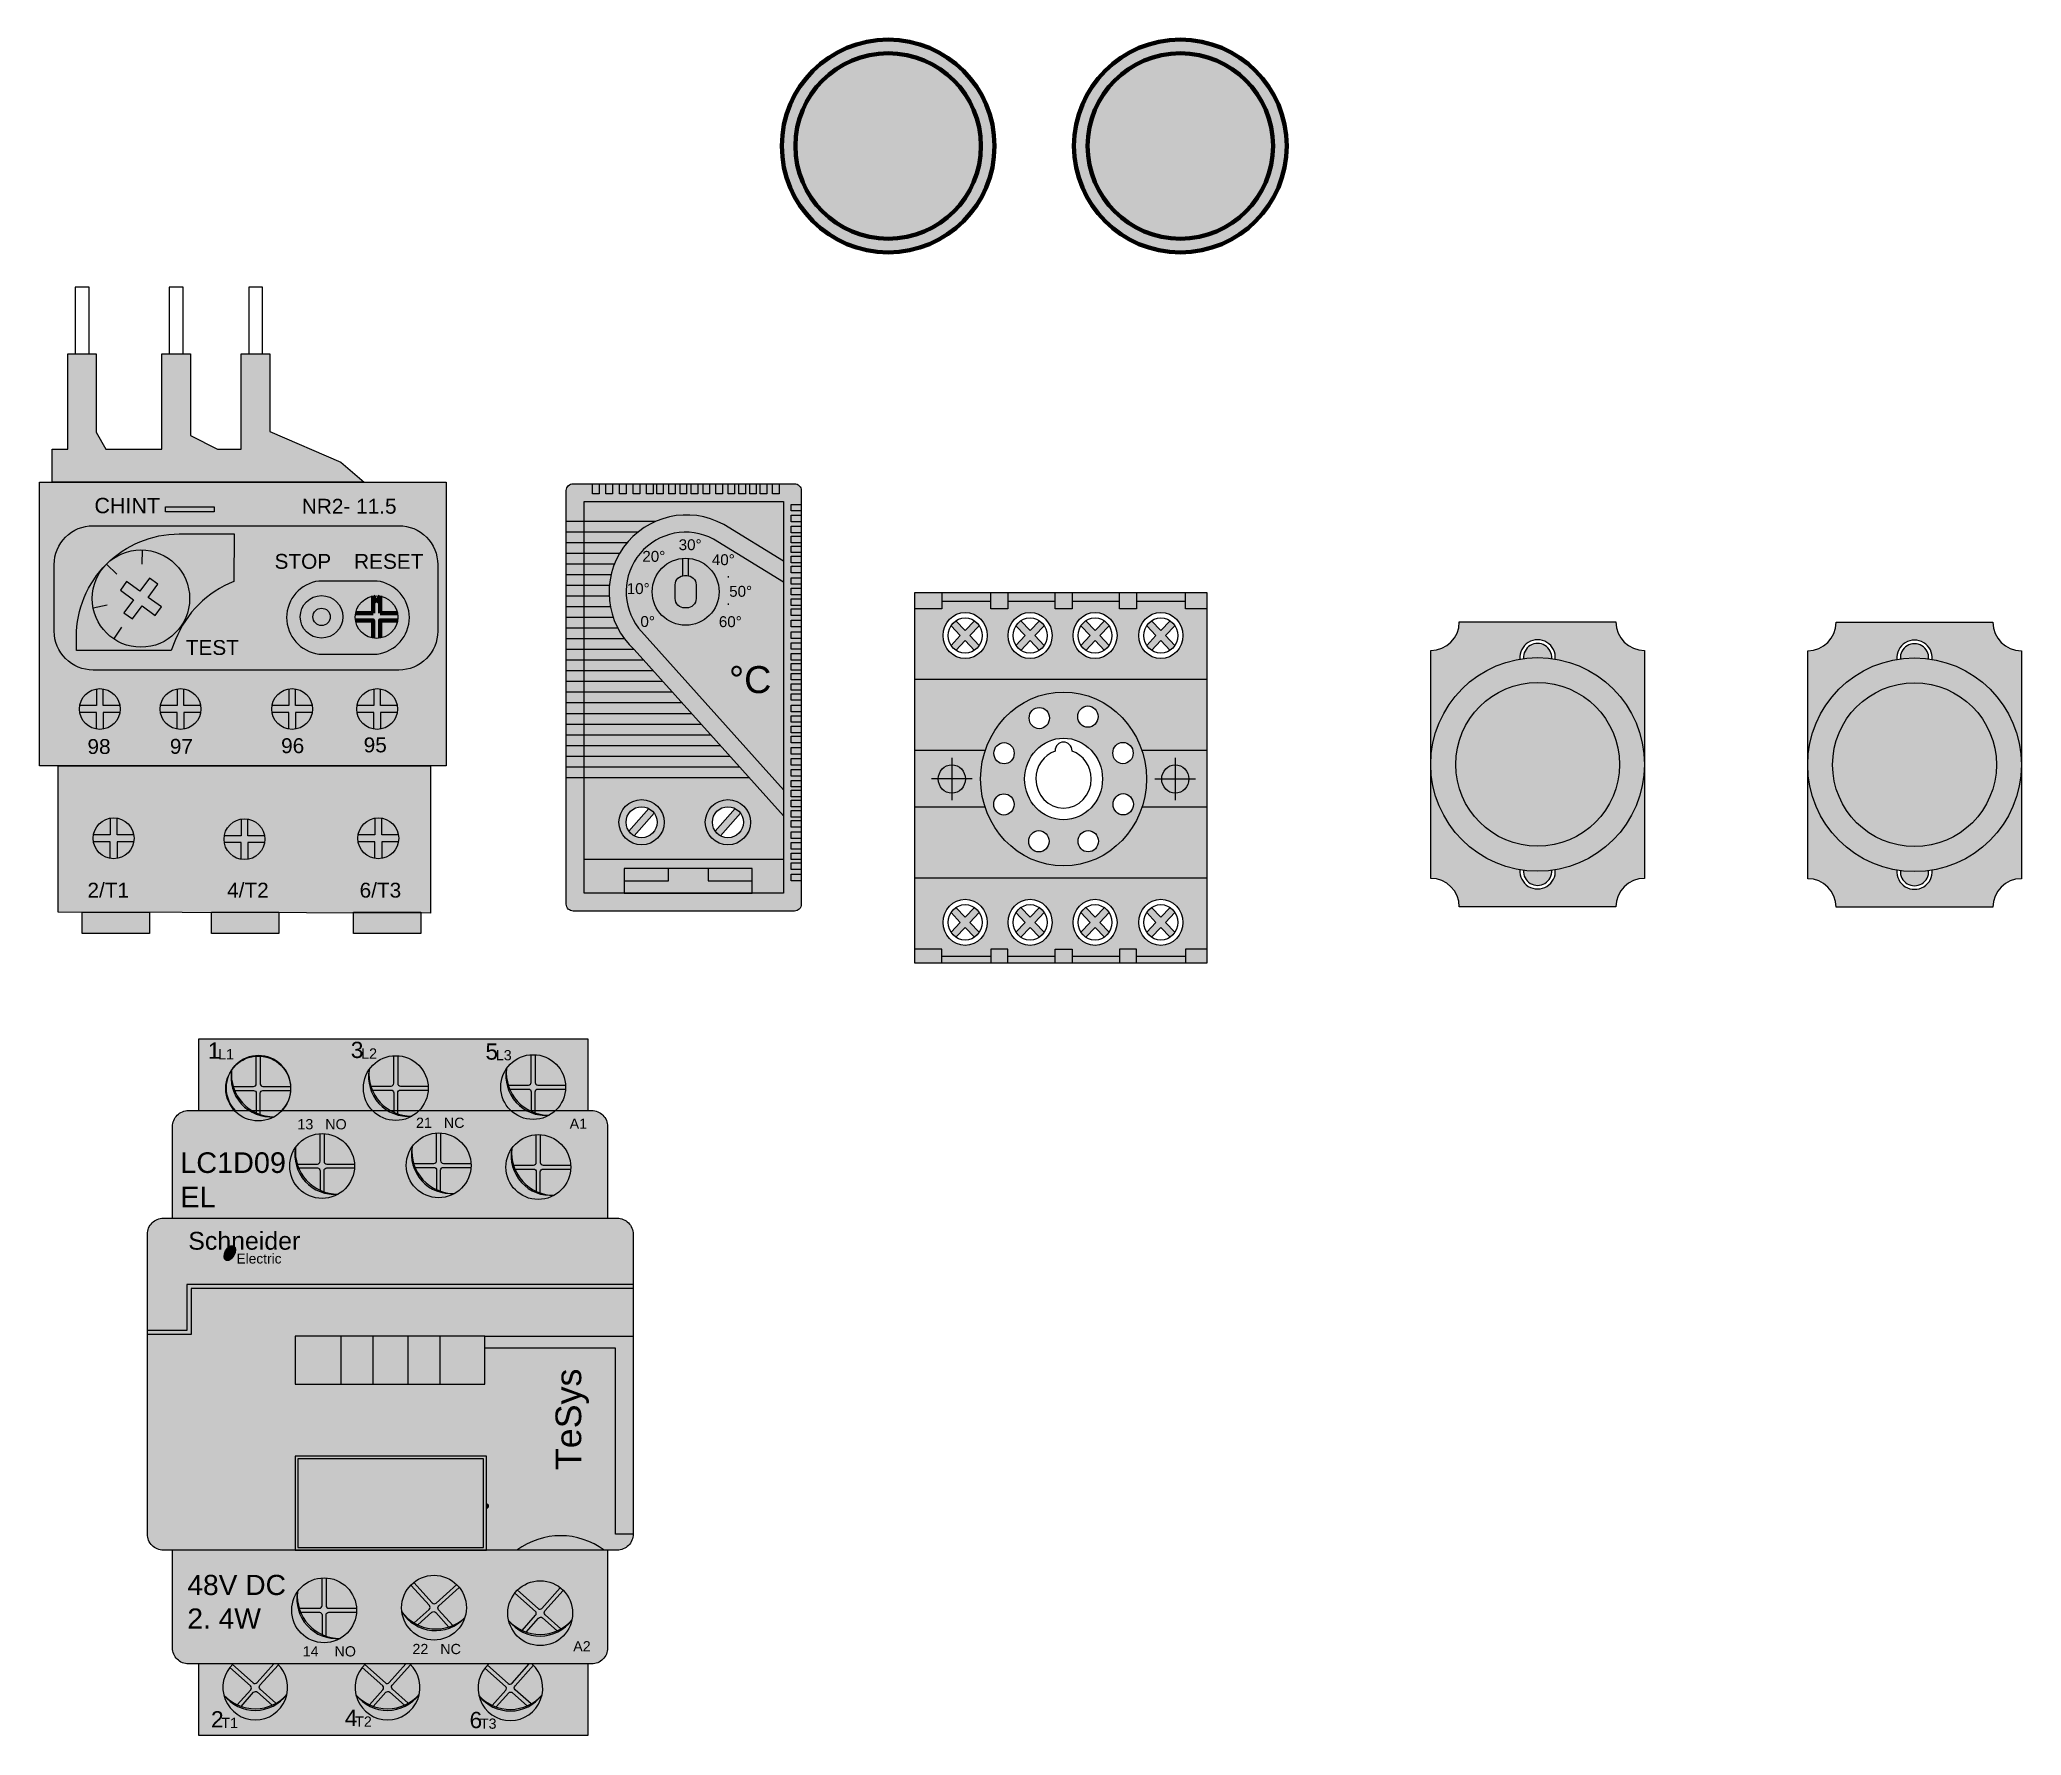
# Model space of a CAD drawing. Header units: millimetres. Extents: x 2499 to 4503, y 2704 to 3691.
# Drawn here: x 4140.9 to 4419.1, y 2813.1 to 3051.2 of the extents above; entities that cross this region are included whole.
import ezdxf

# ---------------------------------------------------------------- set-up
doc = ezdxf.new("R2010")
doc.units = ezdxf.units.MM
for name, color, linetype, true_color in [('Geometría', 7, 'Continuous', 0x008000), ('PDF_Geometría', 7, 'Continuous', 0x008000), ('Rellenos sólidos', 7, 'Continuous', 0xffffff)]:
    doc.layers.add(name, color=color, linetype=linetype, true_color=true_color)
doc.layers.add('Imágenes', color=250, linetype='Continuous')
doc.layers.add('PDF_Imágenes', color=250, linetype='Continuous')
doc.styles.get("Standard").update_dxf_attribs({"font": 'arial.ttf'})

msp = doc.modelspace()

# ---------------------------------------------------------------- texts
at = {"color": 150, "insert": (4148.545, 2986.825), "char_height": 2.1579, "attachment_point": 1}
msp.add_mtext_dynamic_manual_height_columns('CHINT', width=5.30271, gutter_width=10.79, heights=[0], dxfattribs=at)
at = {"color": 18, "true_color": 0x000000, "char_height": 2.0887, "attachment_point": 1}
for s, width, insert in [('NR2- 11.5', 17.67975, (4177.662, 2986.692)), ('STOP', 6.90337, (4173.833, 2978.953)), ('RESET', 7.34132, (4185.001, 2978.953)), ('TEST', 6.90337, (4161.368, 2966.862)), ('98', 11.89765, (4147.565, 2952.963)), ('97', 11.89765, (4159.134, 2952.986)), ('96', 11.89765, (4174.753, 2953.076)), ('95', 11.89765, (4186.342, 2953.188)), ('2/T1', 11.89765, (4147.565, 2932.792)), ('4/T2', 11.89765, (4167.173, 2932.792)), ('6/T3', 11.89765, (4185.771, 2932.792))]:
    msp.add_mtext_dynamic_manual_height_columns(s, width=width, gutter_width=10.443, heights=[0], dxfattribs=dict(at, insert=insert))

# ---------------------------------------------------------------- blocks, each defined once
blk = doc.blocks.new('BASE RELAY')
at = {"layer": 'Imágenes', "transparency": 33554681}
h = blk.add_hatch(color=256, dxfattribs=at)
h.dxf.hatch_style = 1
h.paths.add_polyline_path([(-14.95, 22.75), (-18.72, 22.75), (-18.72, 20.5), (-14.95, 20.5)])
h.paths.add_polyline_path([(-5.69, 22.75), (-8.06, 22.75), (-8.06, 20.5), (-5.69, 20.5)])
h.paths.add_polyline_path([(3.34, 22.75), (0.97, 22.75), (0.97, 20.5), (3.34, 20.5)])
h.paths.add_polyline_path([(12.37, 22.75), (9.99, 22.75), (9.99, 20.5), (12.37, 20.5)])
h.paths.add_polyline_path([(22.28, 22.75), (19.26, 22.75), (19.26, 20.5), (22.28, 20.5)])
h.paths.add_polyline_path([(19.26, -28.31), (12.37, -28.31), (12.37, -29.25), (19.26, -29.25)])
h.paths.add_polyline_path([(9.99, -28.31), (3.34, -28.31), (3.34, -29.25), (9.99, -29.25)])
h.paths.add_polyline_path([(0.97, -28.31), (-5.69, -28.31), (-5.69, -29.25), (0.97, -29.25)])
h.paths.add_polyline_path([(-8.06, -28.31), (-14.95, -28.31), (-14.95, -29.25), (-8.06, -29.25)])
h.paths.add_polyline_path([(-8.06, 22.75), (-14.95, 22.75), (-14.95, 21.5), (-8.06, 21.5)])
h.paths.add_polyline_path([(0.97, 22.75), (-5.69, 22.75), (-5.69, 21.5), (0.97, 21.5)])
h.paths.add_polyline_path([(9.99, 22.75), (3.34, 22.75), (3.34, 21.5), (9.99, 21.5)])
h.paths.add_polyline_path([(19.26, 22.75), (12.37, 22.75), (12.37, 21.5), (19.26, 21.5)])
at = {"layer": 'Imágenes', "true_color": 0x636466, "transparency": 33554681}
h = blk.add_hatch(color=251, dxfattribs=at)
h.dxf.hatch_style = 1
h.paths.add_polyline_path([(22.28, 20.5), (19.26, 20.5), (19.26, 21.5), (12.37, 21.5), (12.37, 20.5), (9.99, 20.5), (9.99, 21.5), (3.34, 21.5), (3.34, 20.5), (0.97, 20.5), (0.97, 21.5), (-5.69, 21.5), (-5.69, 20.5), (-8.06, 20.5), (-8.06, 21.5), (-14.95, 21.5), (-14.95, 20.5), (-18.72, 20.5), (-18.72, 10.54), (22.28, 10.54)])
edge = h.paths.add_edge_path(flags=16)
edge.add_spline(control_points=[(-11.66, 13.49), (-13.36, 13.49), (-14.75, 14.94), (-14.75, 16.72)], knot_values=[1, 1, 1, 1, 2, 2, 2, 2], degree=3, periodic=0)
edge.add_spline(control_points=[(-14.75, 16.72), (-14.75, 18.51), (-13.36, 19.96), (-11.66, 19.96)], knot_values=[0, 0, 0, 0, 1, 1, 1, 1], degree=3, periodic=0)
edge.add_spline(control_points=[(-11.66, 19.96), (-9.96, 19.96), (-8.57, 18.51), (-8.57, 16.72)], knot_values=[3, 3, 3, 3, 4, 4, 4, 4], degree=3, periodic=0)
edge.add_spline(control_points=[(-8.57, 16.72), (-8.57, 14.94), (-9.96, 13.49), (-11.66, 13.49)], knot_values=[2, 2, 2, 2, 3, 3, 3, 3], degree=3, periodic=0)
edge = h.paths.add_edge_path(flags=0)
edge.add_spline(control_points=[(-13.64, 15.35), (-13.89, 15.75), (-14.04, 16.22), (-14.04, 16.72)], knot_values=[1, 1, 1, 1, 1.368965, 1.368965, 1.368965, 1.368965], degree=3, periodic=0)
edge.add_spline(control_points=[(-14.04, 16.72), (-14.04, 17.23), (-13.89, 17.7), (-13.64, 18.1)], knot_values=[0.63089, 0.63089, 0.63089, 0.63089, 1, 1, 1, 1], degree=3, periodic=0)
edge.add_spline(control_points=[(-13.64, 18.1), (-13.47, 18.38), (-13.24, 18.62), (-12.97, 18.8)], knot_values=[0.369137, 0.369137, 0.369137, 0.369137, 0.63089, 0.63089, 0.63089, 0.63089], degree=3, periodic=0)
edge.add_spline(control_points=[(-12.97, 18.8), (-12.6, 19.06), (-12.15, 19.21), (-11.66, 19.21)], knot_values=[0, 0, 0, 0, 0.369137, 0.369137, 0.369137, 0.369137], degree=3, periodic=0)
edge.add_spline(control_points=[(-11.66, 19.21), (-11.18, 19.21), (-10.73, 19.06), (-10.36, 18.8)], knot_values=[3.630978, 3.630978, 3.630978, 3.630978, 4, 4, 4, 4], degree=3, periodic=0)
edge.add_spline(control_points=[(-10.36, 18.8), (-10.09, 18.62), (-9.86, 18.38), (-9.68, 18.1)], knot_values=[3.369375, 3.369375, 3.369375, 3.369375, 3.630978, 3.630978, 3.630978, 3.630978], degree=3, periodic=0)
edge.add_spline(control_points=[(-9.68, 18.1), (-9.43, 17.7), (-9.29, 17.23), (-9.29, 16.72)], knot_values=[3, 3, 3, 3, 3.369375, 3.369375, 3.369375, 3.369375], degree=3, periodic=0)
edge.add_spline(control_points=[(-9.29, 16.72), (-9.29, 16.22), (-9.43, 15.75), (-9.68, 15.35)], knot_values=[2.63077, 2.63077, 2.63077, 2.63077, 3, 3, 3, 3], degree=3, periodic=0)
edge.add_spline(control_points=[(-9.68, 15.35), (-9.86, 15.07), (-10.09, 14.83), (-10.35, 14.65)], knot_values=[2.369169, 2.369169, 2.369169, 2.369169, 2.63077, 2.63077, 2.63077, 2.63077], degree=3, periodic=0)
edge.add_spline(control_points=[(-10.35, 14.65), (-10.73, 14.39), (-11.18, 14.23), (-11.66, 14.23)], knot_values=[2, 2, 2, 2, 2.369169, 2.369169, 2.369169, 2.369169], degree=3, periodic=0)
edge.add_spline(control_points=[(-11.66, 14.23), (-12.15, 14.23), (-12.6, 14.39), (-12.97, 14.65)], knot_values=[1.630717, 1.630717, 1.630717, 1.630717, 2, 2, 2, 2], degree=3, periodic=0)
edge.add_spline(control_points=[(-12.97, 14.65), (-13.24, 14.83), (-13.47, 15.07), (-13.64, 15.35)], knot_values=[1.368965, 1.368965, 1.368965, 1.368965, 1.630717, 1.630717, 1.630717, 1.630717], degree=3, periodic=0)
edge = h.paths.add_edge_path(flags=16)
edge.add_spline(control_points=[(-2.55, 13.49), (-4.25, 13.49), (-5.64, 14.94), (-5.64, 16.72)], knot_values=[1, 1, 1, 1, 2, 2, 2, 2], degree=3, periodic=0)
edge.add_spline(control_points=[(-5.64, 16.72), (-5.64, 18.51), (-4.25, 19.96), (-2.55, 19.96)], knot_values=[0, 0, 0, 0, 1, 1, 1, 1], degree=3, periodic=0)
edge.add_spline(control_points=[(-2.55, 19.96), (-0.85, 19.96), (0.54, 18.51), (0.54, 16.72)], knot_values=[3, 3, 3, 3, 4, 4, 4, 4], degree=3, periodic=0)
edge.add_spline(control_points=[(0.54, 16.72), (0.54, 14.94), (-0.85, 13.49), (-2.55, 13.49)], knot_values=[2, 2, 2, 2, 3, 3, 3, 3], degree=3, periodic=0)
edge = h.paths.add_edge_path(flags=0)
edge.add_spline(control_points=[(-4.53, 15.35), (-4.78, 15.75), (-4.92, 16.22), (-4.92, 16.72)], knot_values=[1, 1, 1, 1, 1.369077, 1.369077, 1.369077, 1.369077], degree=3, periodic=0)
edge.add_spline(control_points=[(-4.92, 16.72), (-4.92, 17.23), (-4.78, 17.7), (-4.53, 18.1)], knot_values=[0.630778, 0.630778, 0.630778, 0.630778, 1, 1, 1, 1], degree=3, periodic=0)
edge.add_spline(control_points=[(-4.53, 18.1), (-4.35, 18.38), (-4.12, 18.62), (-3.86, 18.8)], knot_values=[0.369205, 0.369205, 0.369205, 0.369205, 0.630778, 0.630778, 0.630778, 0.630778], degree=3, periodic=0)
edge.add_spline(control_points=[(-3.86, 18.8), (-3.48, 19.06), (-3.03, 19.21), (-2.55, 19.21)], knot_values=[0, 0, 0, 0, 0.369205, 0.369205, 0.369205, 0.369205], degree=3, periodic=0)
edge.add_spline(control_points=[(-2.55, 19.21), (-2.07, 19.21), (-1.62, 19.06), (-1.24, 18.8)], knot_values=[3.630942, 3.630942, 3.630942, 3.630942, 4, 4, 4, 4], degree=3, periodic=0)
edge.add_spline(control_points=[(-1.24, 18.8), (-0.97, 18.62), (-0.74, 18.38), (-0.57, 18.1)], knot_values=[3.36937, 3.36937, 3.36937, 3.36937, 3.630942, 3.630942, 3.630942, 3.630942], degree=3, periodic=0)
edge.add_spline(control_points=[(-0.57, 18.1), (-0.32, 17.7), (-0.17, 17.23), (-0.17, 16.72)], knot_values=[3, 3, 3, 3, 3.36937, 3.36937, 3.36937, 3.36937], degree=3, periodic=0)
edge.add_spline(control_points=[(-0.17, 16.72), (-0.17, 16.22), (-0.32, 15.75), (-0.57, 15.35)], knot_values=[2.630774, 2.630774, 2.630774, 2.630774, 3, 3, 3, 3], degree=3, periodic=0)
edge.add_spline(control_points=[(-0.57, 15.35), (-0.74, 15.07), (-0.97, 14.83), (-1.24, 14.65)], knot_values=[2.369204, 2.369204, 2.369204, 2.369204, 2.630774, 2.630774, 2.630774, 2.630774], degree=3, periodic=0)
edge.add_spline(control_points=[(-1.24, 14.65), (-1.62, 14.39), (-2.07, 14.23), (-2.55, 14.23)], knot_values=[2, 2, 2, 2, 2.369204, 2.369204, 2.369204, 2.369204], degree=3, periodic=0)
edge.add_spline(control_points=[(-2.55, 14.23), (-3.03, 14.23), (-3.48, 14.39), (-3.86, 14.65)], knot_values=[1.630649, 1.630649, 1.630649, 1.630649, 2, 2, 2, 2], degree=3, periodic=0)
edge.add_spline(control_points=[(-3.86, 14.65), (-4.12, 14.83), (-4.35, 15.07), (-4.53, 15.35)], knot_values=[1.369077, 1.369077, 1.369077, 1.369077, 1.630649, 1.630649, 1.630649, 1.630649], degree=3, periodic=0)
edge = h.paths.add_edge_path(flags=16)
edge.add_spline(control_points=[(3.48, 16.72), (3.48, 18.51), (4.87, 19.96), (6.57, 19.96)], knot_values=[0, 0, 0, 0, 1, 1, 1, 1], degree=3, periodic=0)
edge.add_spline(control_points=[(6.57, 19.96), (8.27, 19.96), (9.66, 18.51), (9.66, 16.72)], knot_values=[3, 3, 3, 3, 4, 4, 4, 4], degree=3, periodic=0)
edge.add_spline(control_points=[(9.66, 16.72), (9.66, 14.94), (8.27, 13.49), (6.57, 13.49)], knot_values=[2, 2, 2, 2, 3, 3, 3, 3], degree=3, periodic=0)
edge.add_spline(control_points=[(6.57, 13.49), (4.87, 13.49), (3.48, 14.94), (3.48, 16.72)], knot_values=[1, 1, 1, 1, 2, 2, 2, 2], degree=3, periodic=0)
edge = h.paths.add_edge_path(flags=0)
edge.add_spline(control_points=[(4.59, 15.35), (4.34, 15.75), (4.19, 16.22), (4.19, 16.72)], knot_values=[1, 1, 1, 1, 1.369078, 1.369078, 1.369078, 1.369078], degree=3, periodic=0)
edge.add_spline(control_points=[(4.19, 16.72), (4.19, 17.23), (4.34, 17.7), (4.59, 18.1)], knot_values=[0.630778, 0.630778, 0.630778, 0.630778, 1, 1, 1, 1], degree=3, periodic=0)
edge.add_spline(control_points=[(4.59, 18.1), (4.76, 18.38), (4.99, 18.62), (5.26, 18.8)], knot_values=[0.369205, 0.369205, 0.369205, 0.369205, 0.630778, 0.630778, 0.630778, 0.630778], degree=3, periodic=0)
edge.add_spline(control_points=[(5.26, 18.8), (5.63, 19.06), (6.08, 19.21), (6.57, 19.21)], knot_values=[0, 0, 0, 0, 0.369205, 0.369205, 0.369205, 0.369205], degree=3, periodic=0)
edge.add_spline(control_points=[(6.57, 19.21), (7.05, 19.21), (7.5, 19.06), (7.88, 18.8)], knot_values=[3.630904, 3.630904, 3.630904, 3.630904, 4, 4, 4, 4], degree=3, periodic=0)
edge.add_spline(control_points=[(7.88, 18.8), (8.14, 18.62), (8.37, 18.38), (8.55, 18.1)], knot_values=[3.36936, 3.36936, 3.36936, 3.36936, 3.630904, 3.630904, 3.630904, 3.630904], degree=3, periodic=0)
edge.add_spline(control_points=[(8.55, 18.1), (8.8, 17.7), (8.94, 17.23), (8.94, 16.72)], knot_values=[3, 3, 3, 3, 3.36936, 3.36936, 3.36936, 3.36936], degree=3, periodic=0)
edge.add_spline(control_points=[(8.94, 16.72), (8.94, 16.22), (8.8, 15.75), (8.55, 15.35)], knot_values=[2.630785, 2.630785, 2.630785, 2.630785, 3, 3, 3, 3], degree=3, periodic=0)
edge.add_spline(control_points=[(8.55, 15.35), (8.37, 15.07), (8.14, 14.83), (7.88, 14.65)], knot_values=[2.369243, 2.369243, 2.369243, 2.369243, 2.630785, 2.630785, 2.630785, 2.630785], degree=3, periodic=0)
edge.add_spline(control_points=[(7.88, 14.65), (7.5, 14.39), (7.05, 14.23), (6.57, 14.23)], knot_values=[2, 2, 2, 2, 2.369243, 2.369243, 2.369243, 2.369243], degree=3, periodic=0)
edge.add_spline(control_points=[(6.57, 14.23), (6.08, 14.23), (5.63, 14.39), (5.26, 14.65)], knot_values=[1.630649, 1.630649, 1.630649, 1.630649, 2, 2, 2, 2], degree=3, periodic=0)
edge.add_spline(control_points=[(5.26, 14.65), (4.99, 14.83), (4.76, 15.07), (4.59, 15.35)], knot_values=[1.369078, 1.369078, 1.369078, 1.369078, 1.630649, 1.630649, 1.630649, 1.630649], degree=3, periodic=0)
edge = h.paths.add_edge_path(flags=16)
edge.add_spline(control_points=[(12.72, 16.72), (12.72, 18.51), (14.1, 19.96), (15.81, 19.96)], knot_values=[0, 0, 0, 0, 1, 1, 1, 1], degree=3, periodic=0)
edge.add_spline(control_points=[(15.81, 19.96), (17.51, 19.96), (18.89, 18.51), (18.89, 16.72)], knot_values=[3, 3, 3, 3, 4, 4, 4, 4], degree=3, periodic=0)
edge.add_spline(control_points=[(18.89, 16.72), (18.89, 14.94), (17.51, 13.49), (15.81, 13.49), (14.1, 13.49), (12.72, 14.94), (12.72, 16.72)], knot_values=[1, 1, 1, 1, 2, 2, 2, 3, 3, 3, 3], degree=3, periodic=0)
edge = h.paths.add_edge_path(flags=0)
edge.add_spline(control_points=[(13.43, 16.72), (13.43, 17.23), (13.58, 17.7), (13.82, 18.1)], knot_values=[0.630779, 0.630779, 0.630779, 0.630779, 1, 1, 1, 1], degree=3, periodic=0)
edge.add_spline(control_points=[(13.82, 18.1), (14, 18.38), (14.23, 18.62), (14.5, 18.8)], knot_values=[0.369207, 0.369207, 0.369207, 0.369207, 0.630779, 0.630779, 0.630779, 0.630779], degree=3, periodic=0)
edge.add_spline(control_points=[(14.5, 18.8), (14.87, 19.06), (15.32, 19.21), (15.81, 19.21)], knot_values=[0, 0, 0, 0, 0.369207, 0.369207, 0.369207, 0.369207], degree=3, periodic=0)
edge.add_spline(control_points=[(15.81, 19.21), (16.29, 19.21), (16.74, 19.06), (17.11, 18.8)], knot_values=[3.631008, 3.631008, 3.631008, 3.631008, 4, 4, 4, 4], degree=3, periodic=0)
edge.add_spline(control_points=[(17.11, 18.8), (17.38, 18.62), (17.61, 18.38), (17.79, 18.1)], knot_values=[3.36926, 3.36926, 3.36926, 3.36926, 3.631008, 3.631008, 3.631008, 3.631008], degree=3, periodic=0)
edge.add_spline(control_points=[(17.79, 18.1), (18.04, 17.7), (18.18, 17.23), (18.18, 16.72)], knot_values=[3, 3, 3, 3, 3.36926, 3.36926, 3.36926, 3.36926], degree=3, periodic=0)
edge.add_spline(control_points=[(18.18, 16.72), (18.18, 16.22), (18.04, 15.75), (17.79, 15.35)], knot_values=[2.630885, 2.630885, 2.630885, 2.630885, 3, 3, 3, 3], degree=3, periodic=0)
edge.add_spline(control_points=[(17.79, 15.35), (17.61, 15.07), (17.38, 14.83), (17.11, 14.65)], knot_values=[2.369138, 2.369138, 2.369138, 2.369138, 2.630885, 2.630885, 2.630885, 2.630885], degree=3, periodic=0)
edge.add_spline(control_points=[(17.11, 14.65), (16.74, 14.39), (16.29, 14.23), (15.81, 14.23)], knot_values=[2, 2, 2, 2, 2.369138, 2.369138, 2.369138, 2.369138], degree=3, periodic=0)
edge.add_spline(control_points=[(15.81, 14.23), (15.32, 14.23), (14.87, 14.39), (14.5, 14.65)], knot_values=[1.630647, 1.630647, 1.630647, 1.630647, 2, 2, 2, 2], degree=3, periodic=0)
edge.add_spline(control_points=[(14.5, 14.65), (14.23, 14.83), (14, 15.07), (13.82, 15.35)], knot_values=[1.369076, 1.369076, 1.369076, 1.369076, 1.630647, 1.630647, 1.630647, 1.630647], degree=3, periodic=0)
edge.add_spline(control_points=[(13.82, 15.35), (13.58, 15.75), (13.43, 16.22), (13.43, 16.72)], knot_values=[1, 1, 1, 1, 1.369076, 1.369076, 1.369076, 1.369076], degree=3, periodic=0)
edge = h.paths.add_edge_path(flags=0)
edge.add_spline(control_points=[(-9.49, -3.41), (-9.49, 3.31), (-4.26, 8.79), (2.15, 8.79)], knot_values=[0, 0, 0, 0, 1, 1, 1, 1], degree=3, periodic=0)
edge.add_spline(control_points=[(2.15, 8.79), (8.57, 8.79), (13.79, 3.31), (13.79, -3.41)], knot_values=[3, 3, 3, 3, 4, 4, 4, 4], degree=3, periodic=0)
edge.add_line((13.13, 0.58), (22.28, 0.58))
edge.add_line((22.28, 0.58), (22.28, 10.54))
edge.add_line((22.28, 10.54), (-18.72, 10.54))
edge.add_line((-18.72, 10.54), (-18.72, 0.58))
edge.add_line((-18.72, 0.58), (-8.83, 0.58))
edge = h.paths.add_edge_path(flags=0)
edge.add_spline(control_points=[(-9.49, -3.41), (-9.49, 3.31), (-4.26, 8.79), (2.15, 8.79)], knot_values=[0, 0, 0, 0, 1, 1, 1, 1], degree=3, periodic=0)
edge.add_line((-8.83, 0.58), (-18.72, 0.58))
edge.add_line((-18.72, 0.58), (-18.72, -7.39))
edge.add_line((-18.72, -7.39), (-8.83, -7.39))
edge.add_spline(control_points=[(2.15, -15.61), (-4.26, -15.61), (-9.49, -10.13), (-9.49, -3.41)], knot_values=[1, 1, 1, 1, 2, 2, 2, 2], degree=3, periodic=0)
edge = h.paths.add_edge_path(flags=16)
edge.add_spline(control_points=[(-15.43, -3.41), (-15.43, -2.31), (-14.57, -1.42), (-13.53, -1.42)], knot_values=[0.000242, 0.000242, 0.000242, 0.000242, 1, 1, 1, 1], degree=3, periodic=0)
edge.add_line((-13.53, -1.42), (-13.53, -1.42))
edge.add_spline(control_points=[(-13.53, -1.42), (-12.48, -1.42), (-11.63, -2.31), (-11.63, -3.41)], knot_values=[3, 3, 3, 3, 4, 4, 4, 4], degree=3, periodic=0)
edge.add_spline(control_points=[(-11.63, -3.41), (-11.63, -4.51), (-12.48, -5.4), (-13.53, -5.4)], knot_values=[2, 2, 2, 2, 3, 3, 3, 3], degree=3, periodic=0)
edge.add_line((-13.53, -5.4), (-13.53, -5.4))
edge.add_spline(control_points=[(-13.53, -5.4), (-14.57, -5.4), (-15.43, -4.51), (-15.43, -3.41)], knot_values=[1, 1, 1, 1, 1.999758, 1.999758, 1.999758, 1.999758], degree=3, periodic=0)
edge = h.paths.add_edge_path(flags=0)
edge.add_line((22.28, -7.39), (13.13, -7.39))
edge.add_spline(control_points=[(13.79, -3.41), (13.79, -10.13), (8.57, -15.61), (2.15, -15.61)], knot_values=[2, 2, 2, 2, 3, 3, 3, 3], degree=3, periodic=0)
edge.add_spline(control_points=[(2.15, -15.61), (-4.26, -15.61), (-9.49, -10.13), (-9.49, -3.41)], knot_values=[1, 1, 1, 1, 2, 2, 2, 2], degree=3, periodic=0)
edge.add_line((-8.83, -7.39), (-18.72, -7.39))
edge.add_line((-18.72, -7.39), (-18.72, -17.35))
edge.add_line((-18.72, -17.35), (22.28, -17.35))
edge.add_line((22.28, -17.35), (22.28, -7.39))
edge = h.paths.add_edge_path(flags=0)
edge.add_line((22.28, 0.58), (13.13, 0.58))
edge.add_spline(control_points=[(2.15, 8.79), (8.57, 8.79), (13.79, 3.31), (13.79, -3.41)], knot_values=[3, 3, 3, 3, 4, 4, 4, 4], degree=3, periodic=0)
edge.add_spline(control_points=[(13.79, -3.41), (13.79, -10.13), (8.57, -15.61), (2.15, -15.61)], knot_values=[2, 2, 2, 2, 3, 3, 3, 3], degree=3, periodic=0)
edge.add_line((13.13, -7.39), (22.28, -7.39))
edge.add_line((22.28, -7.39), (22.28, 0.58))
edge = h.paths.add_edge_path(flags=16)
edge.add_spline(control_points=[(15.93, -3.41), (15.93, -2.31), (16.79, -1.42), (17.83, -1.42)], knot_values=[0.000242, 0.000242, 0.000242, 0.000242, 1, 1, 1, 1], degree=3, periodic=0)
edge.add_line((17.83, -1.42), (17.83, -1.42))
edge.add_spline(control_points=[(17.83, -1.42), (18.88, -1.42), (19.74, -2.31), (19.74, -3.41)], knot_values=[3, 3, 3, 3, 4, 4, 4, 4], degree=3, periodic=0)
edge.add_spline(control_points=[(19.74, -3.41), (19.74, -4.51), (18.88, -5.4), (17.83, -5.4)], knot_values=[2, 2, 2, 2, 3, 3, 3, 3], degree=3, periodic=0)
edge.add_line((17.83, -5.4), (17.83, -5.4))
edge.add_spline(control_points=[(17.83, -5.4), (16.79, -5.4), (15.93, -4.51), (15.93, -3.41)], knot_values=[1, 1, 1, 1, 1.999758, 1.999758, 1.999758, 1.999758], degree=3, periodic=0)
h.paths.add_polyline_path([(22.28, -17.35), (-18.72, -17.35), (-18.72, -27.32), (-14.95, -27.32), (-14.95, -28.31), (-8.06, -28.31), (-8.06, -27.32), (-5.69, -27.32), (-5.69, -28.31), (0.97, -28.31), (0.97, -27.32), (3.34, -27.32), (3.34, -28.31), (9.99, -28.31), (9.99, -27.32), (12.37, -27.32), (12.37, -28.31), (19.26, -28.31), (19.26, -27.32), (22.28, -27.32)])
edge = h.paths.add_edge_path(flags=16)
edge.add_spline(control_points=[(-14.75, -23.54), (-14.75, -21.76), (-13.36, -20.3), (-11.66, -20.3)], knot_values=[0, 0, 0, 0, 1, 1, 1, 1], degree=3, periodic=0)
edge.add_spline(control_points=[(-11.66, -20.3), (-9.96, -20.3), (-8.57, -21.76), (-8.57, -23.54)], knot_values=[3, 3, 3, 3, 4, 4, 4, 4], degree=3, periodic=0)
edge.add_spline(control_points=[(-8.57, -23.54), (-8.57, -25.32), (-9.96, -26.78), (-11.66, -26.78)], knot_values=[2, 2, 2, 2, 3, 3, 3, 3], degree=3, periodic=0)
edge.add_spline(control_points=[(-11.66, -26.78), (-13.36, -26.78), (-14.75, -25.32), (-14.75, -23.54)], knot_values=[1, 1, 1, 1, 2, 2, 2, 2], degree=3, periodic=0)
edge = h.paths.add_edge_path(flags=0)
edge.add_spline(control_points=[(-13.64, -22.17), (-13.47, -21.89), (-13.24, -21.65), (-12.97, -21.46)], knot_values=[0.368998, 0.368998, 0.368998, 0.368998, 0.630888, 0.630888, 0.630888, 0.630888], degree=3, periodic=0)
edge.add_spline(control_points=[(-12.97, -21.46), (-12.6, -21.2), (-12.15, -21.05), (-11.66, -21.05)], knot_values=[0, 0, 0, 0, 0.368998, 0.368998, 0.368998, 0.368998], degree=3, periodic=0)
edge.add_spline(control_points=[(-11.66, -21.05), (-11.18, -21.05), (-10.73, -21.2), (-10.36, -21.46)], knot_values=[3.631116, 3.631116, 3.631116, 3.631116, 4, 4, 4, 4], degree=3, periodic=0)
edge.add_spline(control_points=[(-10.36, -21.46), (-10.09, -21.65), (-9.86, -21.89), (-9.68, -22.17)], knot_values=[3.369377, 3.369377, 3.369377, 3.369377, 3.631116, 3.631116, 3.631116, 3.631116], degree=3, periodic=0)
edge.add_spline(control_points=[(-9.68, -22.17), (-9.43, -22.56), (-9.29, -23.03), (-9.29, -23.54)], knot_values=[3, 3, 3, 3, 3.369377, 3.369377, 3.369377, 3.369377], degree=3, periodic=0)
edge.add_spline(control_points=[(-9.29, -23.54), (-9.29, -24.05), (-9.43, -24.52), (-9.68, -24.91)], knot_values=[2.630911, 2.630911, 2.630911, 2.630911, 3, 3, 3, 3], degree=3, periodic=0)
edge.add_spline(control_points=[(-9.68, -24.91), (-9.86, -25.19), (-10.09, -25.43), (-10.35, -25.62)], knot_values=[2.36917, 2.36917, 2.36917, 2.36917, 2.630911, 2.630911, 2.630911, 2.630911], degree=3, periodic=0)
edge.add_spline(control_points=[(-10.35, -25.62), (-10.73, -25.88), (-11.18, -26.03), (-11.66, -26.03)], knot_values=[2, 2, 2, 2, 2.36917, 2.36917, 2.36917, 2.36917], degree=3, periodic=0)
edge.add_spline(control_points=[(-11.66, -26.03), (-12.15, -26.03), (-12.6, -25.88), (-12.97, -25.62)], knot_values=[1.630716, 1.630716, 1.630716, 1.630716, 2, 2, 2, 2], degree=3, periodic=0)
edge.add_spline(control_points=[(-12.97, -25.62), (-13.24, -25.43), (-13.47, -25.19), (-13.64, -24.91)], knot_values=[1.368825, 1.368825, 1.368825, 1.368825, 1.630716, 1.630716, 1.630716, 1.630716], degree=3, periodic=0)
edge.add_spline(control_points=[(-13.64, -24.91), (-13.89, -24.52), (-14.04, -24.05), (-14.04, -23.54)], knot_values=[1, 1, 1, 1, 1.368825, 1.368825, 1.368825, 1.368825], degree=3, periodic=0)
edge.add_spline(control_points=[(-14.04, -23.54), (-14.04, -23.03), (-13.89, -22.56), (-13.64, -22.17)], knot_values=[0.630888, 0.630888, 0.630888, 0.630888, 1, 1, 1, 1], degree=3, periodic=0)
edge = h.paths.add_edge_path(flags=16)
edge.add_spline(control_points=[(-5.64, -23.54), (-5.64, -21.76), (-4.25, -20.3), (-2.55, -20.3)], knot_values=[0, 0, 0, 0, 1, 1, 1, 1], degree=3, periodic=0)
edge.add_spline(control_points=[(-2.55, -20.3), (-0.85, -20.3), (0.54, -21.76), (0.54, -23.54)], knot_values=[3, 3, 3, 3, 4, 4, 4, 4], degree=3, periodic=0)
edge.add_spline(control_points=[(0.54, -23.54), (0.54, -25.32), (-0.85, -26.78), (-2.55, -26.78)], knot_values=[2, 2, 2, 2, 3, 3, 3, 3], degree=3, periodic=0)
edge.add_spline(control_points=[(-2.55, -26.78), (-4.25, -26.78), (-5.64, -25.32), (-5.64, -23.54)], knot_values=[1, 1, 1, 1, 2, 2, 2, 2], degree=3, periodic=0)
edge = h.paths.add_edge_path(flags=0)
edge.add_spline(control_points=[(-4.92, -23.54), (-4.92, -23.03), (-4.78, -22.56), (-4.53, -22.17)], knot_values=[0.630776, 0.630776, 0.630776, 0.630776, 1, 1, 1, 1], degree=3, periodic=0)
edge.add_spline(control_points=[(-4.53, -22.17), (-4.35, -21.89), (-4.12, -21.65), (-3.86, -21.46)], knot_values=[0.369066, 0.369066, 0.369066, 0.369066, 0.630776, 0.630776, 0.630776, 0.630776], degree=3, periodic=0)
edge.add_spline(control_points=[(-3.86, -21.46), (-3.48, -21.2), (-3.03, -21.05), (-2.55, -21.05)], knot_values=[0, 0, 0, 0, 0.369066, 0.369066, 0.369066, 0.369066], degree=3, periodic=0)
edge.add_spline(control_points=[(-2.55, -21.05), (-2.07, -21.05), (-1.62, -21.2), (-1.24, -21.46)], knot_values=[3.631081, 3.631081, 3.631081, 3.631081, 4, 4, 4, 4], degree=3, periodic=0)
edge.add_spline(control_points=[(-1.24, -21.46), (-0.97, -21.65), (-0.74, -21.89), (-0.57, -22.17)], knot_values=[3.369373, 3.369373, 3.369373, 3.369373, 3.631081, 3.631081, 3.631081, 3.631081], degree=3, periodic=0)
edge.add_spline(control_points=[(-0.57, -22.17), (-0.32, -22.56), (-0.17, -23.03), (-0.17, -23.54)], knot_values=[3, 3, 3, 3, 3.369373, 3.369373, 3.369373, 3.369373], degree=3, periodic=0)
edge.add_spline(control_points=[(-0.17, -23.54), (-0.17, -24.05), (-0.32, -24.52), (-0.57, -24.91)], knot_values=[2.630915, 2.630915, 2.630915, 2.630915, 3, 3, 3, 3], degree=3, periodic=0)
edge.add_spline(control_points=[(-0.57, -24.91), (-0.74, -25.19), (-0.97, -25.43), (-1.24, -25.62)], knot_values=[2.369205, 2.369205, 2.369205, 2.369205, 2.630915, 2.630915, 2.630915, 2.630915], degree=3, periodic=0)
edge.add_spline(control_points=[(-1.24, -25.62), (-1.62, -25.88), (-2.07, -26.03), (-2.55, -26.03)], knot_values=[2, 2, 2, 2, 2.369205, 2.369205, 2.369205, 2.369205], degree=3, periodic=0)
edge.add_spline(control_points=[(-2.55, -26.03), (-3.03, -26.03), (-3.48, -25.88), (-3.86, -25.62)], knot_values=[1.630648, 1.630648, 1.630648, 1.630648, 2, 2, 2, 2], degree=3, periodic=0)
edge.add_spline(control_points=[(-3.86, -25.62), (-4.12, -25.43), (-4.35, -25.19), (-4.53, -24.91)], knot_values=[1.368937, 1.368937, 1.368937, 1.368937, 1.630648, 1.630648, 1.630648, 1.630648], degree=3, periodic=0)
edge.add_spline(control_points=[(-4.53, -24.91), (-4.78, -24.52), (-4.92, -24.05), (-4.92, -23.54)], knot_values=[1, 1, 1, 1, 1.368937, 1.368937, 1.368937, 1.368937], degree=3, periodic=0)
edge = h.paths.add_edge_path(flags=16)
edge.add_spline(control_points=[(3.48, -23.54), (3.48, -21.76), (4.87, -20.3), (6.57, -20.3)], knot_values=[0, 0, 0, 0, 1, 1, 1, 1], degree=3, periodic=0)
edge.add_spline(control_points=[(6.57, -20.3), (8.27, -20.3), (9.66, -21.76), (9.66, -23.54)], knot_values=[3, 3, 3, 3, 4, 4, 4, 4], degree=3, periodic=0)
edge.add_spline(control_points=[(9.66, -23.54), (9.66, -25.32), (8.27, -26.78), (6.57, -26.78)], knot_values=[2, 2, 2, 2, 3, 3, 3, 3], degree=3, periodic=0)
edge.add_spline(control_points=[(6.57, -26.78), (4.87, -26.78), (3.48, -25.32), (3.48, -23.54)], knot_values=[1, 1, 1, 1, 2, 2, 2, 2], degree=3, periodic=0)
edge = h.paths.add_edge_path(flags=0)
edge.add_spline(control_points=[(4.19, -23.54), (4.19, -23.03), (4.34, -22.56), (4.59, -22.17)], knot_values=[0.630775, 0.630775, 0.630775, 0.630775, 1, 1, 1, 1], degree=3, periodic=0)
edge.add_spline(control_points=[(4.59, -22.17), (4.76, -21.89), (4.99, -21.65), (5.26, -21.46)], knot_values=[0.369066, 0.369066, 0.369066, 0.369066, 0.630775, 0.630775, 0.630775, 0.630775], degree=3, periodic=0)
edge.add_spline(control_points=[(5.26, -21.46), (5.63, -21.2), (6.08, -21.05), (6.57, -21.05)], knot_values=[0, 0, 0, 0, 0.369066, 0.369066, 0.369066, 0.369066], degree=3, periodic=0)
edge.add_spline(control_points=[(6.57, -21.05), (7.05, -21.05), (7.5, -21.2), (7.88, -21.46)], knot_values=[3.631042, 3.631042, 3.631042, 3.631042, 4, 4, 4, 4], degree=3, periodic=0)
edge.add_spline(control_points=[(7.88, -21.46), (8.14, -21.65), (8.37, -21.89), (8.55, -22.17)], knot_values=[3.369362, 3.369362, 3.369362, 3.369362, 3.631042, 3.631042, 3.631042, 3.631042], degree=3, periodic=0)
edge.add_spline(control_points=[(8.55, -22.17), (8.8, -22.56), (8.94, -23.03), (8.94, -23.54)], knot_values=[3, 3, 3, 3, 3.369362, 3.369362, 3.369362, 3.369362], degree=3, periodic=0)
edge.add_spline(control_points=[(8.94, -23.54), (8.94, -24.05), (8.8, -24.52), (8.55, -24.91)], knot_values=[2.630925, 2.630925, 2.630925, 2.630925, 3, 3, 3, 3], degree=3, periodic=0)
edge.add_spline(control_points=[(8.55, -24.91), (8.37, -25.19), (8.14, -25.43), (7.88, -25.62)], knot_values=[2.369243, 2.369243, 2.369243, 2.369243, 2.630925, 2.630925, 2.630925, 2.630925], degree=3, periodic=0)
edge.add_spline(control_points=[(7.88, -25.62), (7.5, -25.88), (7.05, -26.03), (6.57, -26.03)], knot_values=[2, 2, 2, 2, 2.369243, 2.369243, 2.369243, 2.369243], degree=3, periodic=0)
edge.add_spline(control_points=[(6.57, -26.03), (6.08, -26.03), (5.63, -25.88), (5.26, -25.62)], knot_values=[1.630648, 1.630648, 1.630648, 1.630648, 2, 2, 2, 2], degree=3, periodic=0)
edge.add_spline(control_points=[(5.26, -25.62), (4.99, -25.43), (4.76, -25.19), (4.59, -24.91)], knot_values=[1.368937, 1.368937, 1.368937, 1.368937, 1.630648, 1.630648, 1.630648, 1.630648], degree=3, periodic=0)
edge.add_spline(control_points=[(4.59, -24.91), (4.34, -24.52), (4.19, -24.05), (4.19, -23.54)], knot_values=[1, 1, 1, 1, 1.368937, 1.368937, 1.368937, 1.368937], degree=3, periodic=0)
edge = h.paths.add_edge_path(flags=16)
edge.add_spline(control_points=[(12.72, -23.54), (12.72, -21.76), (14.1, -20.3), (15.81, -20.3)], knot_values=[0, 0, 0, 0, 1, 1, 1, 1], degree=3, periodic=0)
edge.add_spline(control_points=[(15.81, -20.3), (17.51, -20.3), (18.89, -21.76), (18.89, -23.54)], knot_values=[3, 3, 3, 3, 4, 4, 4, 4], degree=3, periodic=0)
edge.add_spline(control_points=[(18.89, -23.54), (18.89, -25.32), (17.51, -26.78), (15.81, -26.78), (14.1, -26.78), (12.72, -25.32), (12.72, -23.54)], knot_values=[1, 1, 1, 1, 2, 2, 2, 3, 3, 3, 3], degree=3, periodic=0)
edge = h.paths.add_edge_path(flags=0)
edge.add_spline(control_points=[(13.43, -23.54), (13.43, -23.03), (13.58, -22.56), (13.82, -22.17)], knot_values=[0.630777, 0.630777, 0.630777, 0.630777, 1, 1, 1, 1], degree=3, periodic=0)
edge.add_spline(control_points=[(13.82, -22.17), (14, -21.89), (14.23, -21.65), (14.5, -21.46)], knot_values=[0.369068, 0.369068, 0.369068, 0.369068, 0.630777, 0.630777, 0.630777, 0.630777], degree=3, periodic=0)
edge.add_spline(control_points=[(14.5, -21.46), (14.87, -21.2), (15.32, -21.05), (15.81, -21.05)], knot_values=[0, 0, 0, 0, 0.369068, 0.369068, 0.369068, 0.369068], degree=3, periodic=0)
edge.add_spline(control_points=[(15.81, -21.05), (16.29, -21.05), (16.74, -21.2), (17.11, -21.46)], knot_values=[3.631147, 3.631147, 3.631147, 3.631147, 4, 4, 4, 4], degree=3, periodic=0)
edge.add_spline(control_points=[(17.11, -21.46), (17.38, -21.65), (17.61, -21.89), (17.79, -22.17)], knot_values=[3.369262, 3.369262, 3.369262, 3.369262, 3.631147, 3.631147, 3.631147, 3.631147], degree=3, periodic=0)
edge.add_spline(control_points=[(17.79, -22.17), (18.04, -22.56), (18.18, -23.03), (18.18, -23.54)], knot_values=[3, 3, 3, 3, 3.369262, 3.369262, 3.369262, 3.369262], degree=3, periodic=0)
edge.add_spline(control_points=[(18.18, -23.54), (18.18, -24.05), (18.04, -24.52), (17.79, -24.91)], knot_values=[2.631026, 2.631026, 2.631026, 2.631026, 3, 3, 3, 3], degree=3, periodic=0)
edge.add_spline(control_points=[(17.79, -24.91), (17.61, -25.19), (17.38, -25.43), (17.11, -25.62)], knot_values=[2.369139, 2.369139, 2.369139, 2.369139, 2.631026, 2.631026, 2.631026, 2.631026], degree=3, periodic=0)
edge.add_spline(control_points=[(17.11, -25.62), (16.74, -25.88), (16.29, -26.03), (15.81, -26.03)], knot_values=[2, 2, 2, 2, 2.369139, 2.369139, 2.369139, 2.369139], degree=3, periodic=0)
edge.add_spline(control_points=[(15.81, -26.03), (15.32, -26.03), (14.87, -25.88), (14.5, -25.62)], knot_values=[1.630646, 1.630646, 1.630646, 1.630646, 2, 2, 2, 2], degree=3, periodic=0)
edge.add_spline(control_points=[(14.5, -25.62), (14.23, -25.43), (14, -25.19), (13.82, -24.91)], knot_values=[1.368936, 1.368936, 1.368936, 1.368936, 1.630646, 1.630646, 1.630646, 1.630646], degree=3, periodic=0)
edge.add_spline(control_points=[(13.82, -24.91), (13.58, -24.52), (13.43, -24.05), (13.43, -23.54)], knot_values=[1, 1, 1, 1, 1.368936, 1.368936, 1.368936, 1.368936], degree=3, periodic=0)
h.paths.add_polyline_path([(22.28, 10.54), (-18.72, 10.54), (-18.72, -17.35), (22.28, -17.35)])
edge = h.paths.add_edge_path(flags=0)
edge.add_spline(control_points=[(17.83, -5.4), (16.79, -5.4), (15.93, -4.51), (15.93, -3.41)], knot_values=[1, 1, 1, 1, 1.999758, 1.999758, 1.999758, 1.999758], degree=3, periodic=0)
edge.add_spline(control_points=[(15.93, -3.41), (15.93, -2.31), (16.79, -1.42), (17.83, -1.42)], knot_values=[0.000242, 0.000242, 0.000242, 0.000242, 1, 1, 1, 1], degree=3, periodic=0)
edge.add_line((17.83, -1.42), (17.83, -1.42))
edge.add_spline(control_points=[(17.83, -1.42), (18.88, -1.42), (19.74, -2.31), (19.74, -3.41)], knot_values=[3, 3, 3, 3, 4, 4, 4, 4], degree=3, periodic=0)
edge.add_spline(control_points=[(19.74, -3.41), (19.74, -4.51), (18.88, -5.4), (17.83, -5.4)], knot_values=[2, 2, 2, 2, 3, 3, 3, 3], degree=3, periodic=0)
edge.add_line((17.83, -5.4), (17.83, -5.4))
edge = h.paths.add_edge_path(flags=16)
edge.add_spline(control_points=[(13.79, -3.41), (13.79, -10.13), (8.57, -15.61), (2.15, -15.61)], knot_values=[2, 2, 2, 2, 3, 3, 3, 3], degree=3, periodic=0)
edge.add_spline(control_points=[(2.15, -15.61), (-4.26, -15.61), (-9.49, -10.13), (-9.49, -3.41)], knot_values=[1, 1, 1, 1, 2, 2, 2, 2], degree=3, periodic=0)
edge.add_spline(control_points=[(-9.49, -3.41), (-9.49, 3.31), (-4.26, 8.79), (2.15, 8.79)], knot_values=[0, 0, 0, 0, 1, 1, 1, 1], degree=3, periodic=0)
edge.add_spline(control_points=[(2.15, 8.79), (8.57, 8.79), (13.79, 3.31), (13.79, -3.41)], knot_values=[3, 3, 3, 3, 4, 4, 4, 4], degree=3, periodic=0)
edge = h.paths.add_edge_path(flags=0)
edge.add_spline(control_points=[(11.95, -6.96), (11.95, -7.79), (11.31, -8.46), (10.52, -8.46)], knot_values=[2, 2, 2, 2, 3, 3, 3, 3], degree=3, periodic=0)
edge.add_spline(control_points=[(10.52, -8.46), (9.74, -8.46), (9.1, -7.79), (9.1, -6.96)], knot_values=[1, 1, 1, 1, 2, 2, 2, 2], degree=3, periodic=0)
edge.add_spline(control_points=[(9.1, -6.96), (9.1, -6.14), (9.74, -5.47), (10.52, -5.47)], knot_values=[0, 0, 0, 0, 1, 1, 1, 1], degree=3, periodic=0)
edge.add_spline(control_points=[(10.52, -5.47), (11.31, -5.47), (11.95, -6.14), (11.95, -6.96)], knot_values=[3, 3, 3, 3, 4, 4, 4, 4], degree=3, periodic=0)
edge = h.paths.add_edge_path(flags=0)
edge.add_spline(control_points=[(11.92, 0.22), (11.92, -0.6), (11.28, -1.27), (10.49, -1.27)], knot_values=[2, 2, 2, 2, 3, 3, 3, 3], degree=3, periodic=0)
edge.add_spline(control_points=[(10.49, -1.27), (9.71, -1.27), (9.07, -0.6), (9.07, 0.22)], knot_values=[1, 1, 1, 1, 2, 2, 2, 2], degree=3, periodic=0)
edge.add_spline(control_points=[(9.07, 0.22), (9.07, 1.05), (9.71, 1.72), (10.49, 1.72)], knot_values=[0, 0, 0, 0, 1, 1, 1, 1], degree=3, periodic=0)
edge.add_spline(control_points=[(10.49, 1.72), (11.28, 1.72), (11.92, 1.05), (11.92, 0.22)], knot_values=[3, 3, 3, 3, 4, 4, 4, 4], degree=3, periodic=0)
edge = h.paths.add_edge_path(flags=0)
edge.add_spline(control_points=[(7.62, -3.41), (7.62, -6.56), (5.16, -9.14), (2.15, -9.14)], knot_values=[2, 2, 2, 2, 3, 3, 3, 3], degree=3, periodic=0)
edge.add_spline(control_points=[(2.15, -9.14), (-0.86, -9.14), (-3.31, -6.56), (-3.31, -3.41)], knot_values=[1, 1, 1, 1, 2, 2, 2, 2], degree=3, periodic=0)
edge.add_spline(control_points=[(-3.31, -3.41), (-3.31, -0.25), (-0.86, 2.32), (2.15, 2.32)], knot_values=[0, 0, 0, 0, 1, 1, 1, 1], degree=3, periodic=0)
edge.add_spline(control_points=[(2.15, 2.32), (5.16, 2.32), (7.62, -0.25), (7.62, -3.41)], knot_values=[3, 3, 3, 3, 4, 4, 4, 4], degree=3, periodic=0)
edge = h.paths.add_edge_path(flags=0)
edge.add_spline(control_points=[(6.05, -3.41), (6.05, -5.66), (4.3, -7.49), (2.15, -7.49)], knot_values=[2, 2, 2, 2, 3, 3, 3, 3], degree=3, periodic=0)
edge.add_spline(control_points=[(2.15, -7.49), (0.01, -7.49), (-1.74, -5.66), (-1.74, -3.41)], knot_values=[1, 1, 1, 1, 2, 2, 2, 2], degree=3, periodic=0)
edge.add_spline(control_points=[(-1.74, -3.41), (-1.74, -1.64), (-0.63, -0.04), (0.97, 0.49)], knot_values=[0, 0, 0, 0, 1, 1, 1, 1], degree=3, periodic=0)
edge.add_spline(control_points=[(0.97, 0.49), (0.97, 0.5), (0.97, 0.51), (0.97, 0.53)], knot_values=[3, 3, 3, 3, 3.966409, 3.966409, 3.966409, 3.966409], degree=3, periodic=0)
edge.add_spline(control_points=[(0.97, 0.53), (0.97, 1.21), (1.5, 1.77), (2.15, 1.77)], knot_values=[2, 2, 2, 2, 3, 3, 3, 3], degree=3, periodic=0)
edge.add_spline(control_points=[(2.15, 1.77), (2.81, 1.77), (3.34, 1.21), (3.34, 0.53)], knot_values=[1, 1, 1, 1, 2, 2, 2, 2], degree=3, periodic=0)
edge.add_spline(control_points=[(3.34, 0.53), (3.34, 0.51), (3.34, 0.5), (3.34, 0.48)], knot_values=[0.028049, 0.028049, 0.028049, 0.028049, 1, 1, 1, 1], degree=3, periodic=0)
edge.add_spline(control_points=[(3.34, 0.48), (4.94, -0.04), (6.05, -1.64), (6.05, -3.41)], knot_values=[3, 3, 3, 3, 3.999842, 3.999842, 3.999842, 3.999842], degree=3, periodic=0)
edge = h.paths.add_edge_path(flags=0)
edge.add_spline(control_points=[(5.61, -10.65), (6.4, -10.65), (7.04, -11.32), (7.04, -12.14)], knot_values=[3, 3, 3, 3, 4, 4, 4, 4], degree=3, periodic=0)
edge.add_spline(control_points=[(7.04, -12.14), (7.04, -12.97), (6.4, -13.64), (5.61, -13.64)], knot_values=[2, 2, 2, 2, 3, 3, 3, 3], degree=3, periodic=0)
edge.add_spline(control_points=[(5.61, -13.64), (4.83, -13.64), (4.19, -12.97), (4.19, -12.14)], knot_values=[1, 1, 1, 1, 2, 2, 2, 2], degree=3, periodic=0)
edge.add_spline(control_points=[(4.19, -12.14), (4.19, -11.32), (4.83, -10.65), (5.61, -10.65)], knot_values=[0, 0, 0, 0, 1, 1, 1, 1], degree=3, periodic=0)
edge = h.paths.add_edge_path(flags=0)
edge.add_spline(control_points=[(6.99, 5.35), (6.99, 4.53), (6.35, 3.85), (5.57, 3.85)], knot_values=[2, 2, 2, 2, 3, 3, 3, 3], degree=3, periodic=0)
edge.add_spline(control_points=[(5.57, 3.85), (4.78, 3.85), (4.14, 4.53), (4.14, 5.35)], knot_values=[1, 1, 1, 1, 2, 2, 2, 2], degree=3, periodic=0)
edge.add_spline(control_points=[(4.14, 5.35), (4.14, 6.17), (4.78, 6.84), (5.57, 6.84)], knot_values=[0, 0, 0, 0, 1, 1, 1, 1], degree=3, periodic=0)
edge.add_spline(control_points=[(5.57, 6.84), (6.35, 6.84), (6.99, 6.17), (6.99, 5.35)], knot_values=[3, 3, 3, 3, 4, 4, 4, 4], degree=3, periodic=0)
edge = h.paths.add_edge_path(flags=0)
edge.add_spline(control_points=[(-1.31, -10.66), (-0.53, -10.66), (0.11, -11.33), (0.11, -12.15)], knot_values=[3, 3, 3, 3, 4, 4, 4, 4], degree=3, periodic=0)
edge.add_spline(control_points=[(0.11, -12.15), (0.11, -12.97), (-0.53, -13.65), (-1.31, -13.65)], knot_values=[2, 2, 2, 2, 3, 3, 3, 3], degree=3, periodic=0)
edge.add_spline(control_points=[(-1.31, -13.65), (-2.1, -13.65), (-2.74, -12.97), (-2.74, -12.15)], knot_values=[1, 1, 1, 1, 2, 2, 2, 2], degree=3, periodic=0)
edge.add_spline(control_points=[(-2.74, -12.15), (-2.74, -11.33), (-2.1, -10.66), (-1.31, -10.66)], knot_values=[0, 0, 0, 0, 1, 1, 1, 1], degree=3, periodic=0)
edge = h.paths.add_edge_path(flags=0)
edge.add_spline(control_points=[(0.17, 5.13), (0.17, 4.31), (-0.47, 3.64), (-1.25, 3.64)], knot_values=[2, 2, 2, 2, 3, 3, 3, 3], degree=3, periodic=0)
edge.add_spline(control_points=[(-1.25, 3.64), (-2.04, 3.64), (-2.68, 4.31), (-2.68, 5.13)], knot_values=[1, 1, 1, 1, 2, 2, 2, 2], degree=3, periodic=0)
edge.add_spline(control_points=[(-2.68, 5.13), (-2.68, 5.96), (-2.04, 6.63), (-1.25, 6.63)], knot_values=[0, 0, 0, 0, 1, 1, 1, 1], degree=3, periodic=0)
edge.add_spline(control_points=[(-1.25, 6.63), (-0.47, 6.63), (0.17, 5.96), (0.17, 5.13)], knot_values=[3, 3, 3, 3, 4, 4, 4, 4], degree=3, periodic=0)
edge = h.paths.add_edge_path(flags=0)
edge.add_spline(control_points=[(-4.79, -6.98), (-4.79, -7.8), (-5.43, -8.47), (-6.22, -8.47)], knot_values=[2, 2, 2, 2, 3, 3, 3, 3], degree=3, periodic=0)
edge.add_spline(control_points=[(-6.22, -8.47), (-7.01, -8.47), (-7.65, -7.8), (-7.65, -6.98)], knot_values=[1, 1, 1, 1, 2, 2, 2, 2], degree=3, periodic=0)
edge.add_spline(control_points=[(-7.65, -6.98), (-7.65, -6.16), (-7.01, -5.49), (-6.22, -5.49)], knot_values=[0, 0, 0, 0, 1, 1, 1, 1], degree=3, periodic=0)
edge.add_spline(control_points=[(-6.22, -5.49), (-5.43, -5.49), (-4.79, -6.16), (-4.79, -6.98)], knot_values=[3, 3, 3, 3, 4, 4, 4, 4], degree=3, periodic=0)
edge = h.paths.add_edge_path(flags=0)
edge.add_spline(control_points=[(-4.78, 0.21), (-4.78, -0.62), (-5.42, -1.29), (-6.2, -1.29)], knot_values=[2, 2, 2, 2, 3, 3, 3, 3], degree=3, periodic=0)
edge.add_spline(control_points=[(-6.2, -1.29), (-6.99, -1.29), (-7.63, -0.62), (-7.63, 0.21)], knot_values=[1, 1, 1, 1, 2, 2, 2, 2], degree=3, periodic=0)
edge.add_spline(control_points=[(-7.63, 0.21), (-7.63, 1.03), (-6.99, 1.7), (-6.2, 1.7)], knot_values=[0, 0, 0, 0, 1, 1, 1, 1], degree=3, periodic=0)
edge.add_spline(control_points=[(-6.2, 1.7), (-5.42, 1.7), (-4.78, 1.03), (-4.78, 0.21)], knot_values=[3, 3, 3, 3, 4, 4, 4, 4], degree=3, periodic=0)
edge = h.paths.add_edge_path(flags=0)
edge.add_spline(control_points=[(-11.63, -3.41), (-11.63, -4.51), (-12.48, -5.4), (-13.53, -5.4)], knot_values=[2, 2, 2, 2, 3, 3, 3, 3], degree=3, periodic=0)
edge.add_line((-13.53, -5.4), (-13.53, -5.4))
edge.add_spline(control_points=[(-13.53, -5.4), (-14.57, -5.4), (-15.43, -4.51), (-15.43, -3.41)], knot_values=[1, 1, 1, 1, 1.999758, 1.999758, 1.999758, 1.999758], degree=3, periodic=0)
edge.add_spline(control_points=[(-15.43, -3.41), (-15.43, -2.31), (-14.57, -1.42), (-13.53, -1.42)], knot_values=[0.000242, 0.000242, 0.000242, 0.000242, 1, 1, 1, 1], degree=3, periodic=0)
edge.add_line((-13.53, -1.42), (-13.53, -1.42))
edge.add_spline(control_points=[(-13.53, -1.42), (-12.48, -1.42), (-11.63, -2.31), (-11.63, -3.41)], knot_values=[3, 3, 3, 3, 4, 4, 4, 4], degree=3, periodic=0)
h.paths.add_polyline_path([(22.13, 18.81), (18.39, 18.81), (18.39, 14.13), (22.13, 14.13)], flags=24)
h.paths.add_polyline_path([(12.88, 18.81), (9.14, 18.81), (9.14, 14.13), (12.88, 14.13)], flags=24)
h.paths.add_polyline_path([(-5.4, 19), (-9.15, 19), (-9.15, 14.32), (-5.4, 14.32)], flags=24)
h.paths.add_polyline_path([(-14.35, 19), (-18.09, 19), (-18.09, 14.32), (-14.35, 14.32)], flags=24)
h.paths.add_polyline_path([(18.5, -25.81), (22.24, -25.81), (22.24, -21.13), (18.5, -21.13)], flags=24)
h.paths.add_polyline_path([(9.31, -26), (13.05, -26), (13.05, -21.32), (9.31, -21.32)], flags=24)
h.paths.add_polyline_path([(-8.92, -26), (-5.18, -26), (-5.18, -21.32), (-8.92, -21.32)], flags=24)
h.paths.add_polyline_path([(-17.85, -26.19), (-14.11, -26.19), (-14.11, -21.51), (-17.85, -21.51)], flags=24)
at = {"layer": 'Imágenes', "true_color": 0x000000, "transparency": 33554681}
h = blk.add_hatch(color=18, dxfattribs=at)
h.dxf.hatch_style = 1
edge = h.paths.add_edge_path()
edge.add_spline(control_points=[(-9.68, 18.1), (-9.86, 18.38), (-10.09, 18.62), (-10.36, 18.8)], knot_values=[3.369375, 3.369375, 3.369375, 3.369375, 3.630978, 3.630978, 3.630978, 3.630978], degree=3, periodic=0)
edge.add_line((-10.36, 18.8), (-11.66, 17.43))
edge.add_line((-11.66, 17.43), (-12.97, 18.8))
edge.add_spline(control_points=[(-12.97, 18.8), (-13.24, 18.62), (-13.47, 18.38), (-13.64, 18.1)], knot_values=[0.369137, 0.369137, 0.369137, 0.369137, 0.63089, 0.63089, 0.63089, 0.63089], degree=3, periodic=0)
edge.add_line((-13.64, 18.1), (-12.34, 16.73))
edge.add_line((-12.34, 16.73), (-13.64, 15.35))
edge.add_spline(control_points=[(-13.64, 15.35), (-13.47, 15.07), (-13.24, 14.83), (-12.97, 14.65)], knot_values=[1.368965, 1.368965, 1.368965, 1.368965, 1.630717, 1.630717, 1.630717, 1.630717], degree=3, periodic=0)
edge.add_line((-12.97, 14.65), (-11.66, 16.02))
edge.add_line((-11.66, 16.02), (-10.35, 14.65))
edge.add_spline(control_points=[(-10.35, 14.65), (-10.09, 14.83), (-9.86, 15.07), (-9.68, 15.35)], knot_values=[2.369169, 2.369169, 2.369169, 2.369169, 2.63077, 2.63077, 2.63077, 2.63077], degree=3, periodic=0)
edge.add_line((-9.68, 15.35), (-10.99, 16.73))
edge.add_line((-10.99, 16.73), (-9.68, 18.1))
edge = h.paths.add_edge_path()
edge.add_line((-1.88, 16.73), (-0.57, 18.1))
edge.add_spline(control_points=[(-0.57, 18.1), (-0.74, 18.38), (-0.97, 18.62), (-1.24, 18.8)], knot_values=[3.36937, 3.36937, 3.36937, 3.36937, 3.630942, 3.630942, 3.630942, 3.630942], degree=3, periodic=0)
edge.add_line((-1.24, 18.8), (-2.55, 17.43))
edge.add_line((-2.55, 17.43), (-3.86, 18.8))
edge.add_spline(control_points=[(-3.86, 18.8), (-4.12, 18.62), (-4.35, 18.38), (-4.53, 18.1)], knot_values=[0.369205, 0.369205, 0.369205, 0.369205, 0.630778, 0.630778, 0.630778, 0.630778], degree=3, periodic=0)
edge.add_line((-4.53, 18.1), (-3.22, 16.73))
edge.add_line((-3.22, 16.73), (-4.53, 15.35))
edge.add_spline(control_points=[(-4.53, 15.35), (-4.35, 15.07), (-4.12, 14.83), (-3.86, 14.65)], knot_values=[1.369077, 1.369077, 1.369077, 1.369077, 1.630649, 1.630649, 1.630649, 1.630649], degree=3, periodic=0)
edge.add_line((-3.86, 14.65), (-2.55, 16.02))
edge.add_line((-2.55, 16.02), (-1.24, 14.65))
edge.add_spline(control_points=[(-1.24, 14.65), (-0.97, 14.83), (-0.74, 15.07), (-0.57, 15.35)], knot_values=[2.369204, 2.369204, 2.369204, 2.369204, 2.630774, 2.630774, 2.630774, 2.630774], degree=3, periodic=0)
edge.add_line((-0.57, 15.35), (-1.88, 16.73))
edge = h.paths.add_edge_path()
edge.add_line((7.24, 16.73), (8.55, 18.1))
edge.add_spline(control_points=[(8.55, 18.1), (8.37, 18.38), (8.14, 18.62), (7.88, 18.8)], knot_values=[3.36936, 3.36936, 3.36936, 3.36936, 3.630904, 3.630904, 3.630904, 3.630904], degree=3, periodic=0)
edge.add_line((7.88, 18.8), (6.57, 17.43))
edge.add_line((6.57, 17.43), (5.26, 18.8))
edge.add_spline(control_points=[(5.26, 18.8), (4.99, 18.62), (4.76, 18.38), (4.59, 18.1)], knot_values=[0.369205, 0.369205, 0.369205, 0.369205, 0.630778, 0.630778, 0.630778, 0.630778], degree=3, periodic=0)
edge.add_line((4.59, 18.1), (5.9, 16.73))
edge.add_line((5.9, 16.73), (4.59, 15.35))
edge.add_spline(control_points=[(4.59, 15.35), (4.76, 15.07), (4.99, 14.83), (5.26, 14.65)], knot_values=[1.369078, 1.369078, 1.369078, 1.369078, 1.630649, 1.630649, 1.630649, 1.630649], degree=3, periodic=0)
edge.add_line((5.26, 14.65), (6.57, 16.02))
edge.add_line((6.57, 16.02), (7.88, 14.65))
edge.add_spline(control_points=[(7.88, 14.65), (8.14, 14.83), (8.37, 15.07), (8.55, 15.35)], knot_values=[2.369243, 2.369243, 2.369243, 2.369243, 2.630785, 2.630785, 2.630785, 2.630785], degree=3, periodic=0)
edge.add_line((8.55, 15.35), (7.24, 16.73))
edge = h.paths.add_edge_path()
edge.add_line((16.48, 16.73), (17.79, 18.1))
edge.add_spline(control_points=[(17.79, 18.1), (17.61, 18.38), (17.38, 18.62), (17.11, 18.8)], knot_values=[3.36926, 3.36926, 3.36926, 3.36926, 3.631008, 3.631008, 3.631008, 3.631008], degree=3, periodic=0)
edge.add_line((17.11, 18.8), (15.81, 17.43))
edge.add_line((15.81, 17.43), (14.5, 18.8))
edge.add_spline(control_points=[(14.5, 18.8), (14.23, 18.62), (14, 18.38), (13.82, 18.1)], knot_values=[0.369207, 0.369207, 0.369207, 0.369207, 0.630779, 0.630779, 0.630779, 0.630779], degree=3, periodic=0)
edge.add_line((13.82, 18.1), (15.13, 16.73))
edge.add_line((15.13, 16.73), (13.82, 15.35))
edge.add_spline(control_points=[(13.82, 15.35), (14, 15.07), (14.23, 14.83), (14.5, 14.65)], knot_values=[1.369076, 1.369076, 1.369076, 1.369076, 1.630647, 1.630647, 1.630647, 1.630647], degree=3, periodic=0)
edge.add_line((14.5, 14.65), (15.81, 16.02))
edge.add_line((15.81, 16.02), (17.11, 14.65))
edge.add_spline(control_points=[(17.11, 14.65), (17.38, 14.83), (17.61, 15.07), (17.79, 15.35)], knot_values=[2.369138, 2.369138, 2.369138, 2.369138, 2.630885, 2.630885, 2.630885, 2.630885], degree=3, periodic=0)
edge.add_line((17.79, 15.35), (16.48, 16.73))
edge = h.paths.add_edge_path()
edge.add_line((-10.99, -23.54), (-9.68, -22.17))
edge.add_spline(control_points=[(-9.68, -22.17), (-9.86, -21.89), (-10.09, -21.65), (-10.36, -21.46)], knot_values=[3.369377, 3.369377, 3.369377, 3.369377, 3.631116, 3.631116, 3.631116, 3.631116], degree=3, periodic=0)
edge.add_line((-10.36, -21.46), (-11.66, -22.83))
edge.add_line((-11.66, -22.83), (-12.97, -21.46))
edge.add_spline(control_points=[(-12.97, -21.46), (-13.24, -21.65), (-13.47, -21.89), (-13.64, -22.17)], knot_values=[0.368998, 0.368998, 0.368998, 0.368998, 0.630888, 0.630888, 0.630888, 0.630888], degree=3, periodic=0)
edge.add_line((-13.64, -22.17), (-12.34, -23.54))
edge.add_line((-12.34, -23.54), (-13.64, -24.91))
edge.add_spline(control_points=[(-13.64, -24.91), (-13.47, -25.19), (-13.24, -25.43), (-12.97, -25.62)], knot_values=[1.368825, 1.368825, 1.368825, 1.368825, 1.630716, 1.630716, 1.630716, 1.630716], degree=3, periodic=0)
edge.add_line((-12.97, -25.62), (-11.66, -24.24))
edge.add_line((-11.66, -24.24), (-10.35, -25.62))
edge.add_spline(control_points=[(-10.35, -25.62), (-10.09, -25.43), (-9.86, -25.19), (-9.68, -24.91)], knot_values=[2.36917, 2.36917, 2.36917, 2.36917, 2.630911, 2.630911, 2.630911, 2.630911], degree=3, periodic=0)
edge.add_line((-9.68, -24.91), (-10.99, -23.54))
edge = h.paths.add_edge_path()
edge.add_line((-2.55, -24.24), (-1.24, -25.62))
edge.add_spline(control_points=[(-1.24, -25.62), (-0.97, -25.43), (-0.74, -25.19), (-0.57, -24.91)], knot_values=[2.369205, 2.369205, 2.369205, 2.369205, 2.630915, 2.630915, 2.630915, 2.630915], degree=3, periodic=0)
edge.add_line((-0.57, -24.91), (-1.88, -23.54))
edge.add_line((-1.88, -23.54), (-0.57, -22.17))
edge.add_spline(control_points=[(-0.57, -22.17), (-0.74, -21.89), (-0.97, -21.65), (-1.24, -21.46)], knot_values=[3.369373, 3.369373, 3.369373, 3.369373, 3.631081, 3.631081, 3.631081, 3.631081], degree=3, periodic=0)
edge.add_line((-1.24, -21.46), (-2.55, -22.83))
edge.add_line((-2.55, -22.83), (-3.86, -21.46))
edge.add_spline(control_points=[(-3.86, -21.46), (-4.12, -21.65), (-4.35, -21.89), (-4.53, -22.17)], knot_values=[0.369066, 0.369066, 0.369066, 0.369066, 0.630776, 0.630776, 0.630776, 0.630776], degree=3, periodic=0)
edge.add_line((-4.53, -22.17), (-3.22, -23.54))
edge.add_line((-3.22, -23.54), (-4.53, -24.91))
edge.add_spline(control_points=[(-4.53, -24.91), (-4.35, -25.19), (-4.12, -25.43), (-3.86, -25.62)], knot_values=[1.368937, 1.368937, 1.368937, 1.368937, 1.630648, 1.630648, 1.630648, 1.630648], degree=3, periodic=0)
edge.add_line((-3.86, -25.62), (-2.55, -24.24))
edge = h.paths.add_edge_path()
edge.add_line((7.24, -23.54), (8.55, -22.17))
edge.add_spline(control_points=[(8.55, -22.17), (8.37, -21.89), (8.14, -21.65), (7.88, -21.46)], knot_values=[3.369362, 3.369362, 3.369362, 3.369362, 3.631042, 3.631042, 3.631042, 3.631042], degree=3, periodic=0)
edge.add_line((7.88, -21.46), (6.57, -22.83))
edge.add_line((6.57, -22.83), (5.26, -21.46))
edge.add_spline(control_points=[(5.26, -21.46), (4.99, -21.65), (4.76, -21.89), (4.59, -22.17)], knot_values=[0.369066, 0.369066, 0.369066, 0.369066, 0.630775, 0.630775, 0.630775, 0.630775], degree=3, periodic=0)
edge.add_line((4.59, -22.17), (5.9, -23.54))
edge.add_line((5.9, -23.54), (4.59, -24.91))
edge.add_spline(control_points=[(4.59, -24.91), (4.76, -25.19), (4.99, -25.43), (5.26, -25.62)], knot_values=[1.368937, 1.368937, 1.368937, 1.368937, 1.630648, 1.630648, 1.630648, 1.630648], degree=3, periodic=0)
edge.add_line((5.26, -25.62), (6.57, -24.24))
edge.add_line((6.57, -24.24), (7.88, -25.62))
edge.add_spline(control_points=[(7.88, -25.62), (8.14, -25.43), (8.37, -25.19), (8.55, -24.91)], knot_values=[2.369243, 2.369243, 2.369243, 2.369243, 2.630925, 2.630925, 2.630925, 2.630925], degree=3, periodic=0)
edge.add_line((8.55, -24.91), (7.24, -23.54))
edge = h.paths.add_edge_path()
edge.add_line((16.48, -23.54), (17.79, -22.17))
edge.add_spline(control_points=[(17.79, -22.17), (17.61, -21.89), (17.38, -21.65), (17.11, -21.46)], knot_values=[3.369262, 3.369262, 3.369262, 3.369262, 3.631147, 3.631147, 3.631147, 3.631147], degree=3, periodic=0)
edge.add_line((17.11, -21.46), (15.81, -22.83))
edge.add_line((15.81, -22.83), (14.5, -21.46))
edge.add_spline(control_points=[(14.5, -21.46), (14.23, -21.65), (14, -21.89), (13.82, -22.17)], knot_values=[0.369068, 0.369068, 0.369068, 0.369068, 0.630777, 0.630777, 0.630777, 0.630777], degree=3, periodic=0)
edge.add_line((13.82, -22.17), (15.13, -23.54))
edge.add_line((15.13, -23.54), (13.82, -24.91))
edge.add_spline(control_points=[(13.82, -24.91), (14, -25.19), (14.23, -25.43), (14.5, -25.62)], knot_values=[1.368936, 1.368936, 1.368936, 1.368936, 1.630646, 1.630646, 1.630646, 1.630646], degree=3, periodic=0)
edge.add_line((14.5, -25.62), (15.81, -24.24))
edge.add_line((15.81, -24.24), (17.11, -25.62))
edge.add_spline(control_points=[(17.11, -25.62), (17.38, -25.43), (17.61, -25.19), (17.79, -24.91)], knot_values=[2.369139, 2.369139, 2.369139, 2.369139, 2.631026, 2.631026, 2.631026, 2.631026], degree=3, periodic=0)
edge.add_line((17.79, -24.91), (16.48, -23.54))
at = {"layer": 'Imágenes', "transparency": 33554681}
h = blk.add_hatch(color=256, dxfattribs=at)
h.dxf.hatch_style = 1
edge = h.paths.add_edge_path(flags=0)
edge.add_spline(control_points=[(2.15, -7.49), (4.3, -7.49), (6.05, -5.66), (6.05, -3.41)], knot_values=[2, 2, 2, 2, 3, 3, 3, 3], degree=3, periodic=0)
edge.add_spline(control_points=[(6.05, -3.41), (6.05, -1.64), (4.94, -0.04), (3.34, 0.48)], knot_values=[3, 3, 3, 3, 3.999842, 3.999842, 3.999842, 3.999842], degree=3, periodic=0)
edge.add_spline(control_points=[(3.34, 0.48), (3.34, 0.5), (3.34, 0.51), (3.34, 0.53)], knot_values=[0.028049, 0.028049, 0.028049, 0.028049, 1, 1, 1, 1], degree=3, periodic=0)
edge.add_spline(control_points=[(3.34, 0.53), (3.34, 1.21), (2.81, 1.77), (2.15, 1.77)], knot_values=[1, 1, 1, 1, 2, 2, 2, 2], degree=3, periodic=0)
edge.add_spline(control_points=[(2.15, 1.77), (1.5, 1.77), (0.97, 1.21), (0.97, 0.53)], knot_values=[2, 2, 2, 2, 3, 3, 3, 3], degree=3, periodic=0)
edge.add_spline(control_points=[(0.97, 0.53), (0.97, 0.51), (0.97, 0.5), (0.97, 0.49)], knot_values=[3, 3, 3, 3, 3.966409, 3.966409, 3.966409, 3.966409], degree=3, periodic=0)
edge.add_spline(control_points=[(0.97, 0.49), (-0.63, -0.04), (-1.74, -1.64), (-1.74, -3.41)], knot_values=[0, 0, 0, 0, 1, 1, 1, 1], degree=3, periodic=0)
edge.add_spline(control_points=[(-1.74, -3.41), (-1.74, -5.66), (0.01, -7.49), (2.15, -7.49)], knot_values=[1, 1, 1, 1, 2, 2, 2, 2], degree=3, periodic=0)
edge = h.paths.add_edge_path()
edge.add_spline(control_points=[(13.79, -3.41), (13.79, 3.31), (8.57, 8.79), (2.15, 8.79)], knot_values=[3, 3, 3, 3, 4, 4, 4, 4], degree=3, periodic=0)
edge.add_spline(control_points=[(2.15, 8.79), (-4.26, 8.79), (-9.49, 3.31), (-9.49, -3.41)], knot_values=[0, 0, 0, 0, 1, 1, 1, 1], degree=3, periodic=0)
edge.add_spline(control_points=[(-9.49, -3.41), (-9.49, -10.13), (-4.26, -15.61), (2.15, -15.61)], knot_values=[1, 1, 1, 1, 2, 2, 2, 2], degree=3, periodic=0)
edge.add_spline(control_points=[(2.15, -15.61), (8.57, -15.61), (13.79, -10.13), (13.79, -3.41)], knot_values=[2, 2, 2, 2, 3, 3, 3, 3], degree=3, periodic=0)
edge = h.paths.add_edge_path(flags=16)
edge.add_spline(control_points=[(9.07, 0.22), (9.07, 1.05), (9.71, 1.72), (10.49, 1.72)], knot_values=[0, 0, 0, 0, 1, 1, 1, 1], degree=3, periodic=0)
edge.add_spline(control_points=[(10.49, 1.72), (11.28, 1.72), (11.92, 1.05), (11.92, 0.22)], knot_values=[3, 3, 3, 3, 4, 4, 4, 4], degree=3, periodic=0)
edge.add_spline(control_points=[(11.92, 0.22), (11.92, -0.6), (11.28, -1.27), (10.49, -1.27)], knot_values=[2, 2, 2, 2, 3, 3, 3, 3], degree=3, periodic=0)
edge.add_spline(control_points=[(10.49, -1.27), (9.71, -1.27), (9.07, -0.6), (9.07, 0.22)], knot_values=[1, 1, 1, 1, 2, 2, 2, 2], degree=3, periodic=0)
edge = h.paths.add_edge_path(flags=16)
edge.add_spline(control_points=[(6.99, 5.35), (6.99, 4.53), (6.35, 3.85), (5.57, 3.85)], knot_values=[2, 2, 2, 2, 3, 3, 3, 3], degree=3, periodic=0)
edge.add_spline(control_points=[(5.57, 3.85), (4.78, 3.85), (4.14, 4.53), (4.14, 5.35)], knot_values=[1, 1, 1, 1, 2, 2, 2, 2], degree=3, periodic=0)
edge.add_spline(control_points=[(4.14, 5.35), (4.14, 6.17), (4.78, 6.84), (5.57, 6.84)], knot_values=[0, 0, 0, 0, 1, 1, 1, 1], degree=3, periodic=0)
edge.add_spline(control_points=[(5.57, 6.84), (6.35, 6.84), (6.99, 6.17), (6.99, 5.35)], knot_values=[3, 3, 3, 3, 4, 4, 4, 4], degree=3, periodic=0)
edge = h.paths.add_edge_path(flags=16)
edge.add_spline(control_points=[(2.15, 2.32), (5.16, 2.32), (7.62, -0.25), (7.62, -3.41)], knot_values=[3, 3, 3, 3, 4, 4, 4, 4], degree=3, periodic=0)
edge.add_spline(control_points=[(7.62, -3.41), (7.62, -6.56), (5.16, -9.14), (2.15, -9.14)], knot_values=[2, 2, 2, 2, 3, 3, 3, 3], degree=3, periodic=0)
edge.add_spline(control_points=[(2.15, -9.14), (-0.86, -9.14), (-3.31, -6.56), (-3.31, -3.41)], knot_values=[1, 1, 1, 1, 2, 2, 2, 2], degree=3, periodic=0)
edge.add_spline(control_points=[(-3.31, -3.41), (-3.31, -0.25), (-0.86, 2.32), (2.15, 2.32)], knot_values=[0, 0, 0, 0, 1, 1, 1, 1], degree=3, periodic=0)
edge = h.paths.add_edge_path(flags=0)
edge.add_spline(control_points=[(3.34, 0.48), (4.94, -0.04), (6.05, -1.64), (6.05, -3.41)], knot_values=[3, 3, 3, 3, 3.999842, 3.999842, 3.999842, 3.999842], degree=3, periodic=0)
edge.add_spline(control_points=[(6.05, -3.41), (6.05, -5.66), (4.3, -7.49), (2.15, -7.49)], knot_values=[2, 2, 2, 2, 3, 3, 3, 3], degree=3, periodic=0)
edge.add_spline(control_points=[(2.15, -7.49), (0.01, -7.49), (-1.74, -5.66), (-1.74, -3.41)], knot_values=[1, 1, 1, 1, 2, 2, 2, 2], degree=3, periodic=0)
edge.add_spline(control_points=[(-1.74, -3.41), (-1.74, -1.64), (-0.63, -0.04), (0.97, 0.49)], knot_values=[0, 0, 0, 0, 1, 1, 1, 1], degree=3, periodic=0)
edge.add_spline(control_points=[(0.97, 0.49), (0.97, 0.5), (0.97, 0.51), (0.97, 0.53)], knot_values=[3, 3, 3, 3, 3.966409, 3.966409, 3.966409, 3.966409], degree=3, periodic=0)
edge.add_spline(control_points=[(0.97, 0.53), (0.97, 1.21), (1.5, 1.77), (2.15, 1.77)], knot_values=[2, 2, 2, 2, 3, 3, 3, 3], degree=3, periodic=0)
edge.add_spline(control_points=[(2.15, 1.77), (2.81, 1.77), (3.34, 1.21), (3.34, 0.53)], knot_values=[1, 1, 1, 1, 2, 2, 2, 2], degree=3, periodic=0)
edge.add_spline(control_points=[(3.34, 0.53), (3.34, 0.51), (3.34, 0.5), (3.34, 0.48)], knot_values=[0.028049, 0.028049, 0.028049, 0.028049, 1, 1, 1, 1], degree=3, periodic=0)
edge = h.paths.add_edge_path(flags=16)
edge.add_spline(control_points=[(10.52, -5.47), (11.31, -5.47), (11.95, -6.14), (11.95, -6.96)], knot_values=[3, 3, 3, 3, 4, 4, 4, 4], degree=3, periodic=0)
edge.add_spline(control_points=[(11.95, -6.96), (11.95, -7.79), (11.31, -8.46), (10.52, -8.46)], knot_values=[2, 2, 2, 2, 3, 3, 3, 3], degree=3, periodic=0)
edge.add_spline(control_points=[(10.52, -8.46), (9.74, -8.46), (9.1, -7.79), (9.1, -6.96)], knot_values=[1, 1, 1, 1, 2, 2, 2, 2], degree=3, periodic=0)
edge.add_spline(control_points=[(9.1, -6.96), (9.1, -6.14), (9.74, -5.47), (10.52, -5.47)], knot_values=[0, 0, 0, 0, 1, 1, 1, 1], degree=3, periodic=0)
edge = h.paths.add_edge_path(flags=16)
edge.add_spline(control_points=[(0.17, 5.13), (0.17, 4.31), (-0.47, 3.64), (-1.25, 3.64)], knot_values=[2, 2, 2, 2, 3, 3, 3, 3], degree=3, periodic=0)
edge.add_spline(control_points=[(-1.25, 3.64), (-2.04, 3.64), (-2.68, 4.31), (-2.68, 5.13)], knot_values=[1, 1, 1, 1, 2, 2, 2, 2], degree=3, periodic=0)
edge.add_spline(control_points=[(-2.68, 5.13), (-2.68, 5.96), (-2.04, 6.63), (-1.25, 6.63)], knot_values=[0, 0, 0, 0, 1, 1, 1, 1], degree=3, periodic=0)
edge.add_spline(control_points=[(-1.25, 6.63), (-0.47, 6.63), (0.17, 5.96), (0.17, 5.13)], knot_values=[3, 3, 3, 3, 4, 4, 4, 4], degree=3, periodic=0)
edge = h.paths.add_edge_path(flags=16)
edge.add_spline(control_points=[(-6.2, 1.7), (-5.42, 1.7), (-4.78, 1.03), (-4.78, 0.21)], knot_values=[3, 3, 3, 3, 4, 4, 4, 4], degree=3, periodic=0)
edge.add_spline(control_points=[(-4.78, 0.21), (-4.78, -0.62), (-5.42, -1.29), (-6.2, -1.29)], knot_values=[2, 2, 2, 2, 3, 3, 3, 3], degree=3, periodic=0)
edge.add_spline(control_points=[(-6.2, -1.29), (-6.99, -1.29), (-7.63, -0.62), (-7.63, 0.21)], knot_values=[1, 1, 1, 1, 2, 2, 2, 2], degree=3, periodic=0)
edge.add_spline(control_points=[(-7.63, 0.21), (-7.63, 1.03), (-6.99, 1.7), (-6.2, 1.7)], knot_values=[0, 0, 0, 0, 1, 1, 1, 1], degree=3, periodic=0)
edge = h.paths.add_edge_path(flags=16)
edge.add_spline(control_points=[(5.61, -10.65), (6.4, -10.65), (7.04, -11.32), (7.04, -12.14)], knot_values=[3, 3, 3, 3, 4, 4, 4, 4], degree=3, periodic=0)
edge.add_spline(control_points=[(7.04, -12.14), (7.04, -12.97), (6.4, -13.64), (5.61, -13.64)], knot_values=[2, 2, 2, 2, 3, 3, 3, 3], degree=3, periodic=0)
edge.add_spline(control_points=[(5.61, -13.64), (4.83, -13.64), (4.19, -12.97), (4.19, -12.14)], knot_values=[1, 1, 1, 1, 2, 2, 2, 2], degree=3, periodic=0)
edge.add_spline(control_points=[(4.19, -12.14), (4.19, -11.32), (4.83, -10.65), (5.61, -10.65)], knot_values=[0, 0, 0, 0, 1, 1, 1, 1], degree=3, periodic=0)
edge = h.paths.add_edge_path(flags=16)
edge.add_spline(control_points=[(-6.22, -5.49), (-5.43, -5.49), (-4.79, -6.16), (-4.79, -6.98)], knot_values=[3, 3, 3, 3, 4, 4, 4, 4], degree=3, periodic=0)
edge.add_spline(control_points=[(-4.79, -6.98), (-4.79, -7.8), (-5.43, -8.47), (-6.22, -8.47)], knot_values=[2, 2, 2, 2, 3, 3, 3, 3], degree=3, periodic=0)
edge.add_spline(control_points=[(-6.22, -8.47), (-7.01, -8.47), (-7.65, -7.8), (-7.65, -6.98)], knot_values=[1, 1, 1, 1, 2, 2, 2, 2], degree=3, periodic=0)
edge.add_spline(control_points=[(-7.65, -6.98), (-7.65, -6.16), (-7.01, -5.49), (-6.22, -5.49)], knot_values=[0, 0, 0, 0, 1, 1, 1, 1], degree=3, periodic=0)
edge = h.paths.add_edge_path(flags=16)
edge.add_spline(control_points=[(-1.31, -10.66), (-0.53, -10.66), (0.11, -11.33), (0.11, -12.15)], knot_values=[3, 3, 3, 3, 4, 4, 4, 4], degree=3, periodic=0)
edge.add_spline(control_points=[(0.11, -12.15), (0.11, -12.97), (-0.53, -13.65), (-1.31, -13.65)], knot_values=[2, 2, 2, 2, 3, 3, 3, 3], degree=3, periodic=0)
edge.add_spline(control_points=[(-1.31, -13.65), (-2.1, -13.65), (-2.74, -12.97), (-2.74, -12.15)], knot_values=[1, 1, 1, 1, 2, 2, 2, 2], degree=3, periodic=0)
edge.add_spline(control_points=[(-2.74, -12.15), (-2.74, -11.33), (-2.1, -10.66), (-1.31, -10.66)], knot_values=[0, 0, 0, 0, 1, 1, 1, 1], degree=3, periodic=0)
edge = h.paths.add_edge_path()
edge.add_line((19.74, -3.41), (17.83, -3.41))
edge.add_line((17.83, -3.41), (17.83, -5.4))
edge.add_spline(control_points=[(17.83, -5.4), (17.83, -5.4), (17.83, -5.4), (17.83, -5.4)], knot_values=[1.999758, 1.999758, 1.999758, 1.999758, 2, 2, 2, 2], degree=3, periodic=0)
edge.add_spline(control_points=[(17.83, -5.4), (18.88, -5.4), (19.74, -4.51), (19.74, -3.41)], knot_values=[2, 2, 2, 2, 3, 3, 3, 3], degree=3, periodic=0)
edge = h.paths.add_edge_path()
edge.add_spline(control_points=[(19.74, -3.41), (19.74, -2.31), (18.88, -1.42), (17.83, -1.42)], knot_values=[3, 3, 3, 3, 4, 4, 4, 4], degree=3, periodic=0)
edge.add_spline(control_points=[(17.83, -1.42), (17.83, -1.42), (17.83, -1.42), (17.83, -1.42)], knot_values=[0, 0, 0, 0, 0.000242, 0.000242, 0.000242, 0.000242], degree=3, periodic=0)
edge.add_line((17.83, -1.42), (17.83, -3.41))
edge.add_line((17.83, -3.41), (19.74, -3.41))
edge = h.paths.add_edge_path()
edge.add_spline(control_points=[(17.83, -1.42), (16.79, -1.42), (15.93, -2.31), (15.93, -3.41)], knot_values=[0.000242, 0.000242, 0.000242, 0.000242, 1, 1, 1, 1], degree=3, periodic=0)
edge.add_line((15.93, -3.41), (17.83, -3.41))
edge.add_line((17.83, -3.41), (17.83, -1.42))
edge = h.paths.add_edge_path()
edge.add_line((17.83, -3.41), (15.93, -3.41))
edge.add_spline(control_points=[(15.93, -3.41), (15.93, -4.51), (16.79, -5.4), (17.83, -5.4)], knot_values=[1, 1, 1, 1, 1.999758, 1.999758, 1.999758, 1.999758], degree=3, periodic=0)
edge.add_line((17.83, -5.4), (17.83, -3.41))
edge = h.paths.add_edge_path()
edge.add_line((-13.53, -3.41), (-15.43, -3.41))
edge.add_spline(control_points=[(-15.43, -3.41), (-15.43, -4.51), (-14.57, -5.4), (-13.53, -5.4)], knot_values=[1, 1, 1, 1, 1.999758, 1.999758, 1.999758, 1.999758], degree=3, periodic=0)
edge.add_line((-13.53, -5.4), (-13.53, -3.41))
edge = h.paths.add_edge_path()
edge.add_spline(control_points=[(-13.53, -1.42), (-14.57, -1.42), (-15.43, -2.31), (-15.43, -3.41)], knot_values=[0.000242, 0.000242, 0.000242, 0.000242, 1, 1, 1, 1], degree=3, periodic=0)
edge.add_line((-15.43, -3.41), (-13.53, -3.41))
edge.add_line((-13.53, -3.41), (-13.53, -1.42))
edge = h.paths.add_edge_path()
edge.add_spline(control_points=[(-11.63, -3.41), (-11.63, -2.31), (-12.48, -1.42), (-13.53, -1.42)], knot_values=[3, 3, 3, 3, 4, 4, 4, 4], degree=3, periodic=0)
edge.add_spline(control_points=[(-13.53, -1.42), (-13.53, -1.42), (-13.53, -1.42), (-13.53, -1.42)], knot_values=[0, 0, 0, 0, 0.000242, 0.000242, 0.000242, 0.000242], degree=3, periodic=0)
edge.add_line((-13.53, -1.42), (-13.53, -3.41))
edge.add_line((-13.53, -3.41), (-11.63, -3.41))
edge = h.paths.add_edge_path()
edge.add_spline(control_points=[(-13.53, -5.4), (-12.48, -5.4), (-11.63, -4.51), (-11.63, -3.41)], knot_values=[2, 2, 2, 2, 3, 3, 3, 3], degree=3, periodic=0)
edge.add_line((-11.63, -3.41), (-13.53, -3.41))
edge.add_line((-13.53, -3.41), (-13.53, -5.4))
edge.add_spline(control_points=[(-13.53, -5.4), (-13.53, -5.4), (-13.53, -5.4), (-13.53, -5.4)], knot_values=[1.999758, 1.999758, 1.999758, 1.999758, 2, 2, 2, 2], degree=3, periodic=0)
h = blk.add_hatch(color=256, dxfattribs=at)
h.dxf.hatch_style = 1
h.paths.add_polyline_path([(-14.95, -27.32), (-18.72, -27.32), (-18.72, -29.25), (-14.95, -29.25)])
h.paths.add_polyline_path([(-5.69, -27.32), (-8.06, -27.32), (-8.06, -29.25), (-5.69, -29.25)])
h.paths.add_polyline_path([(3.34, -27.32), (0.97, -27.32), (0.97, -29.25), (3.34, -29.25)])
h.paths.add_polyline_path([(12.37, -27.32), (9.99, -27.32), (9.99, -29.25), (12.37, -29.25)])
h.paths.add_polyline_path([(22.28, -27.32), (19.26, -27.32), (19.26, -29.25), (22.28, -29.25)])
at = {"layer": 'Geometría', "color": 0, "lineweight": 9}
for points in [[(-14.95, 22.75), (-14.95, 20.5), (-18.72, 20.5)], [(-5.69, 22.75), (-5.69, 20.5), (-8.06, 20.5), (-8.06, 22.75)], [(3.34, 22.75), (3.34, 20.5), (0.97, 20.5), (0.97, 22.75)], [(12.37, 22.75), (12.37, 20.5), (9.99, 20.5), (9.99, 22.75)], [(22.28, 20.5), (19.26, 20.5), (19.26, 22.75)], [(-8.06, 21.5), (-14.95, 21.5)], [(0.97, 21.5), (-5.69, 21.5)], [(9.99, 21.5), (3.34, 21.5)], [(19.26, 21.5), (12.37, 21.5)], [(-13.65, 15.35), (-12.34, 16.73), (-13.65, 18.1)], [(-10.35, 18.8), (-11.66, 17.43), (-12.97, 18.8)], [(-9.68, 15.35), (-10.99, 16.73), (-9.68, 18.1)], [(-4.53, 15.35), (-3.22, 16.73), (-4.53, 18.1)], [(-3.86, 18.8), (-2.55, 17.43), (-1.24, 18.8)], [(-0.57, 15.35), (-1.88, 16.73), (-0.57, 18.1)], [(4.58, 15.35), (5.9, 16.73), (4.58, 18.1)], [(5.26, 18.8), (6.57, 17.43), (7.88, 18.8)], [(8.55, 15.35), (7.24, 16.73), (8.55, 18.1)], [(13.82, 15.35), (15.13, 16.73), (13.82, 18.1)], [(14.5, 18.8), (15.81, 17.43), (17.12, 18.8)], [(17.79, 15.35), (16.48, 16.73), (17.79, 18.1)], [(-12.97, 14.65), (-11.66, 16.02), (-10.35, 14.65)], [(-1.24, 14.65), (-2.55, 16.02), (-3.86, 14.65)], [(5.26, 14.65), (6.57, 16.02), (7.88, 14.65)], [(17.12, 14.65), (15.81, 16.02), (14.5, 14.65)], [(22.28, 10.54), (-18.72, 10.54)], [(-8.85, 0.58), (-18.72, 0.58)], [(22.28, 0.58), (13.16, 0.58)], [(-13.53, -0.42), (-13.53, -6.4)], [(17.83, -0.42), (17.83, -6.4)], [(-10.68, -3.41), (-16.38, -3.41)], [(14.98, -3.41), (20.69, -3.41)], [(-8.85, -7.39), (-18.72, -7.39)], [(22.28, -7.39), (13.16, -7.39)], [(22.28, -17.35), (-18.72, -17.35)], [(-13.65, -22.17), (-12.34, -23.54), (-13.65, -24.91)], [(-10.35, -21.46), (-11.66, -22.83), (-12.97, -21.46)], [(-9.68, -22.17), (-10.99, -23.54), (-9.68, -24.91)], [(-4.53, -22.17), (-3.22, -23.54), (-4.53, -24.91)], [(-3.86, -21.46), (-2.55, -22.83), (-1.24, -21.46)], [(-0.57, -22.17), (-1.88, -23.54), (-0.57, -24.91)], [(4.58, -22.17), (5.9, -23.54), (4.58, -24.91)], [(7.88, -21.46), (6.57, -22.83), (5.26, -21.46)], [(8.55, -22.17), (7.24, -23.54), (8.55, -24.91)], [(13.82, -22.17), (15.13, -23.54), (13.82, -24.91)], [(17.12, -21.46), (15.81, -22.83), (14.5, -21.46)], [(17.79, -22.17), (16.48, -23.54), (17.79, -24.91)], [(-12.97, -25.62), (-11.66, -24.24), (-10.35, -25.62)], [(-3.86, -25.62), (-2.55, -24.24), (-1.24, -25.62)], [(7.88, -25.62), (6.57, -24.24), (5.26, -25.62)], [(14.5, -25.62), (15.81, -24.24), (17.12, -25.62)], [(-14.95, -29.25), (-14.95, -27.32), (-18.72, -27.32)], [(-5.69, -29.25), (-5.69, -27.32), (-8.06, -27.32), (-8.06, -29.25)], [(0.97, -29.25), (0.97, -27.32), (3.34, -27.32), (3.34, -29.25)], [(12.37, -29.25), (12.37, -27.32), (9.99, -27.32), (9.99, -29.25)], [(22.28, -27.32), (19.26, -27.32), (19.26, -29.25)], [(-8.06, -28.31), (-14.95, -28.31)], [(0.97, -28.31), (-5.69, -28.31)], [(9.99, -28.31), (3.34, -28.31)], [(19.26, -28.31), (12.37, -28.31)]]:
    blk.add_lwpolyline(points, dxfattribs=at)
for points in [[(-11.66, 19.96), (-13.36, 19.96), (-14.75, 18.51), (-14.75, 16.72), (-14.75, 14.94), (-13.36, 13.49), (-11.66, 13.49), (-9.96, 13.49), (-8.57, 14.94), (-8.57, 16.72), (-8.57, 18.51), (-9.96, 19.96), (-11.66, 19.96)], [(-2.55, 19.96), (-4.25, 19.96), (-5.64, 18.51), (-5.64, 16.72), (-5.64, 14.94), (-4.25, 13.49), (-2.55, 13.49), (-0.85, 13.49), (0.54, 14.94), (0.54, 16.72), (0.54, 18.51), (-0.85, 19.96), (-2.55, 19.96)], [(6.57, 19.96), (4.87, 19.96), (3.48, 18.51), (3.48, 16.72), (3.48, 14.94), (4.87, 13.49), (6.57, 13.49), (8.27, 13.49), (9.66, 14.94), (9.66, 16.72), (9.66, 18.51), (8.27, 19.96), (6.57, 19.96)], [(15.81, 19.96), (14.1, 19.96), (12.72, 18.51), (12.72, 16.72), (12.72, 14.94), (14.1, 13.49), (15.81, 13.49), (17.51, 13.49), (18.89, 14.94), (18.89, 16.72), (18.89, 18.51), (17.51, 19.96), (15.81, 19.96)], [(-11.66, 19.21), (-12.97, 19.21), (-14.04, 18.1), (-14.04, 16.72), (-14.04, 15.35), (-12.97, 14.23), (-11.66, 14.23), (-10.36, 14.23), (-9.29, 15.35), (-9.29, 16.72), (-9.29, 18.1), (-10.36, 19.21), (-11.66, 19.21)], [(-2.55, 19.21), (-3.86, 19.21), (-4.92, 18.1), (-4.92, 16.72), (-4.92, 15.35), (-3.86, 14.23), (-2.55, 14.23), (-1.24, 14.23), (-0.17, 15.35), (-0.17, 16.72), (-0.17, 18.1), (-1.24, 19.21), (-2.55, 19.21)], [(6.57, 19.21), (5.26, 19.21), (4.19, 18.1), (4.19, 16.72), (4.19, 15.35), (5.26, 14.23), (6.57, 14.23), (7.88, 14.23), (8.94, 15.35), (8.94, 16.72), (8.94, 18.1), (7.88, 19.21), (6.57, 19.21)], [(15.81, 19.21), (14.5, 19.21), (13.43, 18.1), (13.43, 16.72), (13.43, 15.35), (14.5, 14.23), (15.81, 14.23), (17.11, 14.23), (18.18, 15.35), (18.18, 16.72), (18.18, 18.1), (17.11, 19.21), (15.81, 19.21)], [(2.15, 8.79), (-4.26, 8.79), (-9.49, 3.31), (-9.49, -3.41), (-9.49, -10.13), (-4.26, -15.61), (2.15, -15.61), (8.57, -15.61), (13.79, -10.13), (13.79, -3.41), (13.79, 3.31), (8.57, 8.79), (2.15, 8.79)], [(-1.25, 6.63), (-2.04, 6.63), (-2.68, 5.96), (-2.68, 5.13), (-2.68, 4.31), (-2.04, 3.64), (-1.25, 3.64), (-0.47, 3.64), (0.17, 4.31), (0.17, 5.13), (0.17, 5.96), (-0.47, 6.63), (-1.25, 6.63)], [(5.57, 6.84), (4.78, 6.84), (4.14, 6.17), (4.14, 5.35), (4.14, 4.53), (4.78, 3.85), (5.57, 3.85), (6.35, 3.85), (6.99, 4.53), (6.99, 5.35), (6.99, 6.17), (6.35, 6.84), (5.57, 6.84)], [(-6.2, 1.7), (-6.99, 1.7), (-7.63, 1.03), (-7.63, 0.21), (-7.63, -0.62), (-6.99, -1.29), (-6.2, -1.29), (-5.42, -1.29), (-4.78, -0.62), (-4.78, 0.21), (-4.78, 1.03), (-5.42, 1.7), (-6.2, 1.7)], [(2.15, 2.32), (-0.86, 2.32), (-3.31, -0.25), (-3.31, -3.41), (-3.31, -6.56), (-0.86, -9.14), (2.15, -9.14), (5.16, -9.14), (7.62, -6.56), (7.62, -3.41), (7.62, -0.25), (5.16, 2.32), (2.15, 2.32)], [(0.97, 0.49), (-0.63, -0.04), (-1.74, -1.64), (-1.74, -3.41), (-1.74, -5.66), (0.01, -7.49), (2.15, -7.49), (4.3, -7.49), (6.05, -5.66), (6.05, -3.41), (6.05, -1.64), (4.94, -0.04), (3.34, 0.49)], [(3.34, 0.48), (3.34, 0.5), (3.34, 0.51), (3.34, 0.53), (3.34, 1.21), (2.81, 1.77), (2.15, 1.77), (1.5, 1.77), (0.97, 1.21), (0.97, 0.53), (0.97, 0.51), (0.97, 0.5), (0.97, 0.48)], [(10.49, 1.72), (9.71, 1.72), (9.07, 1.05), (9.07, 0.22), (9.07, -0.6), (9.71, -1.27), (10.49, -1.27), (11.28, -1.27), (11.92, -0.6), (11.92, 0.22), (11.92, 1.05), (11.28, 1.72), (10.49, 1.72)], [(-13.53, -1.42), (-14.57, -1.42), (-15.43, -2.31), (-15.43, -3.41), (-15.43, -4.51), (-14.57, -5.4), (-13.53, -5.4), (-12.48, -5.4), (-11.63, -4.51), (-11.63, -3.41), (-11.63, -2.31), (-12.48, -1.42), (-13.53, -1.42)], [(17.83, -1.42), (16.79, -1.42), (15.93, -2.31), (15.93, -3.41), (15.93, -4.51), (16.79, -5.4), (17.83, -5.4), (18.88, -5.4), (19.74, -4.51), (19.74, -3.41), (19.74, -2.31), (18.88, -1.42), (17.83, -1.42)], [(-6.22, -5.49), (-7.01, -5.49), (-7.65, -6.16), (-7.65, -6.98), (-7.65, -7.8), (-7.01, -8.47), (-6.22, -8.47), (-5.43, -8.47), (-4.79, -7.8), (-4.79, -6.98), (-4.79, -6.16), (-5.43, -5.49), (-6.22, -5.49)], [(10.52, -5.47), (9.74, -5.47), (9.1, -6.14), (9.1, -6.96), (9.1, -7.79), (9.74, -8.46), (10.52, -8.46), (11.31, -8.46), (11.95, -7.79), (11.95, -6.96), (11.95, -6.14), (11.31, -5.47), (10.52, -5.47)], [(-1.31, -10.66), (-2.1, -10.66), (-2.74, -11.33), (-2.74, -12.15), (-2.74, -12.97), (-2.1, -13.65), (-1.31, -13.65), (-0.53, -13.65), (0.11, -12.97), (0.11, -12.15), (0.11, -11.33), (-0.53, -10.66), (-1.31, -10.66)], [(5.61, -10.65), (4.83, -10.65), (4.19, -11.32), (4.19, -12.14), (4.19, -12.97), (4.83, -13.64), (5.61, -13.64), (6.4, -13.64), (7.04, -12.97), (7.04, -12.14), (7.04, -11.32), (6.4, -10.65), (5.61, -10.65)], [(-11.66, -20.3), (-13.36, -20.3), (-14.75, -21.76), (-14.75, -23.54), (-14.75, -25.32), (-13.36, -26.78), (-11.66, -26.78), (-9.96, -26.78), (-8.57, -25.32), (-8.57, -23.54), (-8.57, -21.76), (-9.96, -20.3), (-11.66, -20.3)], [(-11.66, -21.05), (-12.97, -21.05), (-14.04, -22.17), (-14.04, -23.54), (-14.04, -24.91), (-12.97, -26.03), (-11.66, -26.03), (-10.36, -26.03), (-9.29, -24.91), (-9.29, -23.54), (-9.29, -22.17), (-10.36, -21.05), (-11.66, -21.05)], [(-2.55, -20.3), (-4.25, -20.3), (-5.64, -21.76), (-5.64, -23.54), (-5.64, -25.32), (-4.25, -26.78), (-2.55, -26.78), (-0.85, -26.78), (0.54, -25.32), (0.54, -23.54), (0.54, -21.76), (-0.85, -20.3), (-2.55, -20.3)], [(-2.55, -21.05), (-3.86, -21.05), (-4.92, -22.17), (-4.92, -23.54), (-4.92, -24.91), (-3.86, -26.03), (-2.55, -26.03), (-1.24, -26.03), (-0.17, -24.91), (-0.17, -23.54), (-0.17, -22.17), (-1.24, -21.05), (-2.55, -21.05)], [(6.57, -20.3), (4.87, -20.3), (3.48, -21.76), (3.48, -23.54), (3.48, -25.32), (4.87, -26.78), (6.57, -26.78), (8.27, -26.78), (9.66, -25.32), (9.66, -23.54), (9.66, -21.76), (8.27, -20.3), (6.57, -20.3)], [(6.57, -21.05), (5.26, -21.05), (4.19, -22.17), (4.19, -23.54), (4.19, -24.91), (5.26, -26.03), (6.57, -26.03), (7.88, -26.03), (8.94, -24.91), (8.94, -23.54), (8.94, -22.17), (7.88, -21.05), (6.57, -21.05)], [(15.81, -20.3), (14.1, -20.3), (12.72, -21.76), (12.72, -23.54), (12.72, -25.32), (14.1, -26.78), (15.81, -26.78), (17.51, -26.78), (18.89, -25.32), (18.89, -23.54), (18.89, -21.76), (17.51, -20.3), (15.81, -20.3)], [(15.81, -21.05), (14.5, -21.05), (13.43, -22.17), (13.43, -23.54), (13.43, -24.91), (14.5, -26.03), (15.81, -26.03), (17.11, -26.03), (18.18, -24.91), (18.18, -23.54), (18.18, -22.17), (17.11, -21.05), (15.81, -21.05)]]:
    blk.add_open_spline(points, degree=3, knots=[0, 0, 0, 0, 1, 1, 1, 2, 2, 2, 3, 3, 3, 4, 4, 4, 4], dxfattribs=at)
at = {"layer": 'Imágenes', "color": 0}
blk.add_lwpolyline([(-18.72, 22.75), (22.28, 22.75), (22.28, -29.25), (-18.72, -29.25)], close=True, dxfattribs=at)
blk = doc.blocks.new('CONTAC SNIDER')
at = {"layer": 'PDF_Geometría', "true_color": 0x136734}
h = blk.add_hatch(color=116, dxfattribs=at)
h.dxf.hatch_style = 1
h.paths.add_polyline_path([(33.28, 17.19), (-8.82, 17.19), (-8.82, 15.61), (33.28, 15.61)])
h = blk.add_hatch(color=116, dxfattribs=at)
h.dxf.hatch_style = 1
edge = h.paths.add_edge_path()
edge.add_ellipse((-20.09, 15.01), major_axis=(-0.56, -1), ratio=0.578017, start_angle=0, end_angle=360)
edge = h.paths.add_edge_path(flags=16)
edge.add_spline(control_points=[(-20.39, 15.46), (-20.38, 15.62), (-20.15, 15.69), (-19.91, 15.77), (-19.66, 15.69), (-19.41, 15.6), (-19.41, 15.43)], knot_values=[1.90419, 1.90419, 1.90419, 2.900351, 2.900351, 3.953829, 3.953829, 5.007307, 5.007307, 5.007307], weights=[0.986053, 0.871826, 1, 0.864451, 1, 0.864451, 1], degree=2, periodic=0)
edge.add_spline(control_points=[(-19.41, 15.43), (-19.61, 15.5), (-19.83, 15.46)], knot_values=[1, 1, 1, 1.90419, 1.90419, 1.90419], weights=[1, 0.899534, 1], degree=2, periodic=0)
edge.add_spline(control_points=[(-19.83, 15.46), (-19.83, 15.03), (-19.83, 14.59)], knot_values=[0, 0, 0, 1, 1, 1], weights=[1, 1, 1], degree=2, periodic=0)
edge.add_spline(control_points=[(-19.83, 14.61), (-19.83, 14.6), (-19.83, 14.59)], knot_values=[0, 0, 0, 0.060184, 0.060184, 0.060184], weights=[1, 0.989061, 0.978984], degree=2, periodic=0)
edge.add_spline(control_points=[(-19.83, 14.59), (-19.85, 14.33), (-20.29, 14.33), (-20.76, 14.32), (-20.81, 14.6)], knot_values=[0.060184, 0.060184, 0.060184, 1.526785, 1.526785, 3.053569, 3.053569, 3.053569], weights=[0.978984, 0.733434, 1, 0.722495, 1], degree=2, periodic=0)
edge.add_spline(control_points=[(-20.81, 14.6), (-20.59, 14.53), (-20.38, 14.59)], knot_values=[3.053569, 3.053569, 3.053569, 3.962122, 3.962122, 3.962122], weights=[1, 0.898579, 1], degree=2, periodic=0)
edge.add_spline(control_points=[(-20.38, 14.59), (-20.39, 15.03), (-20.39, 15.46)], knot_values=[3.962122, 3.962122, 3.962122, 4.962122, 4.962122, 4.962122], weights=[1, 1, 1], degree=2, periodic=0)
at = {"layer": 'PDF_Geometría'}
h = blk.add_hatch(color=0, dxfattribs=at)
h.dxf.hatch_style = 1
edge = h.paths.add_edge_path()
edge.add_spline(control_points=[(-19.83, 15.46), (-19.61, 15.5), (-19.41, 15.43)], knot_values=[1, 1, 1, 1.90419, 1.90419, 1.90419], weights=[1, 0.899534, 1], degree=2, periodic=0)
edge.add_spline(control_points=[(-19.41, 15.43), (-19.41, 15.6), (-19.66, 15.69), (-19.91, 15.77), (-20.15, 15.69), (-20.38, 15.62), (-20.39, 15.46)], knot_values=[1.90419, 1.90419, 1.90419, 2.957668, 2.957668, 4.011147, 4.011147, 5.007307, 5.007307, 5.007307], weights=[1, 0.864451, 1, 0.864451, 1, 0.871826, 0.986053], degree=2, periodic=0)
edge.add_spline(control_points=[(-20.39, 15.46), (-20.39, 15.03), (-20.38, 14.59)], knot_values=[3.962122, 3.962122, 3.962122, 4.962122, 4.962122, 4.962122], weights=[1, 1, 1], degree=2, periodic=0)
edge.add_spline(control_points=[(-20.38, 14.59), (-20.59, 14.53), (-20.81, 14.6)], knot_values=[3.053569, 3.053569, 3.053569, 3.962122, 3.962122, 3.962122], weights=[1, 0.898579, 1], degree=2, periodic=0)
edge.add_spline(control_points=[(-20.81, 14.6), (-20.76, 14.32), (-20.29, 14.33), (-19.85, 14.33), (-19.83, 14.59)], knot_values=[0.060184, 0.060184, 0.060184, 1.586969, 1.586969, 3.053569, 3.053569, 3.053569], weights=[1, 0.722495, 1, 0.733434, 0.978984], degree=2, periodic=0)
edge.add_spline(control_points=[(-19.83, 14.59), (-19.83, 15.03), (-19.83, 15.46)], knot_values=[0, 0, 0, 1, 1, 1], weights=[1, 1, 1], degree=2, periodic=0)
at = {"layer": 'PDF_Imágenes', "true_color": 0x636466}
h = blk.add_hatch(color=251, dxfattribs=at)
h.dxf.hatch_style = 1
h.paths.add_polyline_path([(-11.98, 36.17, -0.075806), (-12.75, 35.04), (-0.05, 35.04, -0.194442), (-1.32, 38.19, -1), (7.77, 38.19, -0.194442), (6.49, 35.04), (30.19, 35.04), (30.19, 45.1), (-24.43, 45.1), (-24.43, 35.04), (-19.42, 35.04, -0.189129), (-20.63, 38.13, -0.116846), (-20.15, 40.17, -1.010168)])
at = {"layer": 'PDF_Imágenes', "true_color": 0x939598}
h = blk.add_hatch(color=252, dxfattribs=at)
h.dxf.hatch_style = 1
h.paths.add_polyline_path([(-16.37, 42.66, 0.229948), (-19.83, 40.71, 0.097845), (-19.59, 38.41), (-16.75, 38.41, 0.414214), (-16.37, 38.79)])
h.paths.add_polyline_path([(-15.81, 42.66), (-15.81, 38.79, 0.414214), (-15.43, 38.41), (-11.55, 38.41, 0.378541)])
h.paths.add_polyline_path([(-11.55, 37.85), (-15.43, 37.85, 0.414214), (-15.81, 37.47), (-15.81, 34.49, 0.083634), (-13.85, 34.17, 0.253722)])
h.paths.add_polyline_path([(-16.37, 37.47, 0.414214), (-16.75, 37.85), (-19.39, 37.85, 0.188538), (-16.37, 34.72)])
at = {"layer": 'PDF_Imágenes', "true_color": 0x000000}
h = blk.add_hatch(color=18, dxfattribs=at)
h.dxf.hatch_style = 1
h.paths.add_polyline_path([(-11.55, 38.41), (-15.43, 38.41, -0.414214), (-15.81, 38.79), (-15.81, 42.66, 0.030838), (-16.37, 42.66), (-16.37, 38.79, -0.414214), (-16.75, 38.41), (-19.59, 38.41, 0.024916), (-19.39, 37.85), (-16.75, 37.85, -0.414214), (-16.37, 37.47), (-16.37, 34.72, 0.025241), (-15.81, 34.49), (-15.81, 37.47, -0.414214), (-15.43, 37.85), (-11.55, 37.85, 0.015415), (-11.54, 38.13, 0.015415)])
at = {"layer": 'PDF_Imágenes', "true_color": 0x939598}
h = blk.add_hatch(color=252, dxfattribs=at)
h.dxf.hatch_style = 1
h.paths.add_polyline_path([(2.94, 42.73, 0.229948), (-0.52, 40.78, 0.097845), (-0.28, 38.47), (2.56, 38.47, 0.414214), (2.94, 38.86)])
h.paths.add_polyline_path([(3.5, 42.73), (3.5, 38.86, 0.414214), (3.88, 38.47), (7.76, 38.47, 0.378541)])
h.paths.add_polyline_path([(7.76, 37.91), (3.88, 37.91, 0.414214), (3.5, 37.53), (3.5, 34.56, 0.083634), (5.46, 34.24, 0.253722)])
h.paths.add_polyline_path([(2.94, 37.53, 0.414214), (2.56, 37.91), (-0.08, 37.91, 0.188538), (2.94, 34.78)])
at = {"layer": 'PDF_Imágenes', "true_color": 0x000000}
h = blk.add_hatch(color=18, dxfattribs=at)
h.dxf.hatch_style = 1
h.paths.add_polyline_path([(7.76, 38.47), (3.88, 38.47, -0.414214), (3.5, 38.86), (3.5, 42.73, 0.030838), (2.94, 42.73), (2.94, 38.86, -0.414214), (2.56, 38.47), (-0.28, 38.47, 0.024916), (-0.08, 37.91), (2.56, 37.91, -0.414214), (2.94, 37.53), (2.94, 34.78, 0.025241), (3.5, 34.56), (3.5, 37.53, -0.414214), (3.88, 37.91), (7.76, 37.91, 0.015415), (7.77, 38.19, 0.015415)])
at = {"layer": 'PDF_Imágenes', "true_color": 0x939598}
h = blk.add_hatch(color=252, dxfattribs=at)
h.dxf.hatch_style = 1
h.paths.add_polyline_path([(22.23, 42.87, 0.229948), (18.77, 40.92, 0.097845), (19, 38.61), (21.85, 38.61, 0.414214), (22.23, 38.99)])
h.paths.add_polyline_path([(22.79, 42.87), (22.79, 38.99, 0.414214), (23.17, 38.61), (27.05, 38.61, 0.378541)])
h.paths.add_polyline_path([(27.05, 38.05), (23.17, 38.05, 0.414214), (22.79, 37.67), (22.79, 34.7, 0.083634), (24.75, 34.38, 0.253722)])
h.paths.add_polyline_path([(22.23, 37.67, 0.414214), (21.85, 38.05), (19.2, 38.05, 0.188538), (22.23, 34.92)])
at = {"layer": 'PDF_Imágenes', "true_color": 0x000000}
h = blk.add_hatch(color=18, dxfattribs=at)
h.dxf.hatch_style = 1
h.paths.add_polyline_path([(27.05, 38.61), (23.17, 38.61, -0.414214), (22.79, 38.99), (22.79, 42.87, 0.030838), (22.23, 42.87), (22.23, 38.99, -0.414214), (21.85, 38.61), (19, 38.61, 0.024916), (19.2, 38.05), (21.85, 38.05, -0.414214), (22.23, 37.67), (22.23, 34.92, 0.025241), (22.79, 34.7), (22.79, 37.67, -0.414214), (23.17, 38.05), (27.05, 38.05, 0.015415), (27.05, 38.33, 0.015415)])
at = {"layer": 'PDF_Imágenes', "true_color": 0x939598}
h = blk.add_hatch(color=252, dxfattribs=at)
h.dxf.hatch_style = 1
h.paths.add_polyline_path([(-19.83, 40.71, 0.152431), (-20.63, 38.13, 0.574563), (-13.85, 34.17, -0.001159), (-13.88, 34.17, -0.494624)])
at = {"layer": 'PDF_Imágenes', "true_color": 0x000000}
h = blk.add_hatch(color=18, dxfattribs=at)
h.dxf.hatch_style = 1
h.paths.add_polyline_path([(-19.83, 40.71, 0.494628), (-13.88, 34.17, -0.44216)])
at = {"layer": 'PDF_Imágenes', "true_color": 0x939598}
h = blk.add_hatch(color=252, dxfattribs=at)
h.dxf.hatch_style = 1
h.paths.add_polyline_path([(-0.52, 40.78, 0.152431), (-1.32, 38.19, 0.574563), (5.46, 34.24, -0.001159), (5.43, 34.24, -0.494624)])
at = {"layer": 'PDF_Imágenes', "true_color": 0x000000}
h = blk.add_hatch(color=18, dxfattribs=at)
h.dxf.hatch_style = 1
h.paths.add_polyline_path([(-0.52, 40.78, 0.494628), (5.43, 34.24, -0.44216)])
at = {"layer": 'PDF_Imágenes', "true_color": 0x939598}
h = blk.add_hatch(color=252, dxfattribs=at)
h.dxf.hatch_style = 1
h.paths.add_polyline_path([(18.77, 40.92, 0.152431), (17.96, 38.33, 0.574563), (24.75, 34.38, -0.001159), (24.72, 34.38, -0.494624)])
at = {"layer": 'PDF_Imágenes', "true_color": 0x000000}
h = blk.add_hatch(color=18, dxfattribs=at)
h.dxf.hatch_style = 1
h.paths.add_polyline_path([(18.77, 40.92, 0.494628), (24.72, 34.38, -0.44216)])
at = {"layer": 'PDF_Imágenes', "true_color": 0xffffff}
h = blk.add_hatch(color=7, dxfattribs=at)
h.dxf.hatch_style = 1
h.paths.add_polyline_path([(32.96, 32.79, 0.414214), (30.71, 35.04), (-25.88, 35.04, 0.414214), (-28.13, 32.79), (-28.13, 19.93), (32.96, 19.93)])
h.paths.add_polyline_path([(-2.57, 27.25, -1), (-11.66, 27.25, -1)], flags=16)
h.paths.add_polyline_path([(-10.86, 29.83, 0.123061), (-10.42, 26.97), (-7.78, 26.97, -0.414214), (-7.4, 26.59), (-7.4, 23.84, 0.107932), (-4.9, 23.29, -0.494624)], flags=0)
h.paths.add_polyline_path([(13.78, 27.34, -1), (4.69, 27.34, -1)], flags=16)
h.paths.add_polyline_path([(5.5, 29.93, 0.123061), (5.93, 27.06), (8.58, 27.06, -0.414214), (8.96, 26.68), (8.96, 23.93, 0.107932), (11.45, 23.38, -0.494624)], flags=0)
h.paths.add_polyline_path([(27.78, 27.1, -1), (18.69, 27.1, -1)], flags=16)
h.paths.add_polyline_path([(19.49, 29.69, 0.123061), (19.93, 26.82), (22.57, 26.82, -0.414214), (22.95, 26.44), (22.95, 23.69, 0.107932), (25.45, 23.14, -0.494624)], flags=0)
at = {"layer": 'PDF_Imágenes', "true_color": 0x939598}
h = blk.add_hatch(color=252, dxfattribs=at)
h.dxf.hatch_style = 1
h.paths.add_polyline_path([(-7.4, 31.79, 0.229948), (-10.86, 29.83, 0.097845), (-10.62, 27.53), (-7.78, 27.53, 0.414214), (-7.4, 27.91)])
h.paths.add_polyline_path([(-6.84, 31.79), (-6.84, 27.91, 0.414214), (-6.45, 27.53), (-2.58, 27.53, 0.378541)])
h.paths.add_polyline_path([(-2.58, 26.97), (-6.45, 26.97, 0.414214), (-6.84, 26.59), (-6.84, 23.61, 0.083634), (-4.88, 23.29, 0.253722)])
h.paths.add_polyline_path([(-7.4, 26.59, 0.414214), (-7.78, 26.97), (-10.42, 26.97, 0.188538), (-7.4, 23.84)])
at = {"layer": 'PDF_Imágenes', "true_color": 0x000000}
h = blk.add_hatch(color=18, dxfattribs=at)
h.dxf.hatch_style = 1
h.paths.add_polyline_path([(-2.58, 27.53), (-6.45, 27.53, -0.414214), (-6.84, 27.91), (-6.84, 31.79, 0.030838), (-7.4, 31.79), (-7.4, 27.91, -0.414214), (-7.78, 27.53), (-10.62, 27.53, 0.024916), (-10.42, 26.97), (-7.78, 26.97, -0.414214), (-7.4, 26.59), (-7.4, 23.84, 0.025241), (-6.84, 23.61), (-6.84, 26.59, -0.414214), (-6.45, 26.97), (-2.58, 26.97, 0.015415), (-2.57, 27.25, 0.015415)])
at = {"layer": 'PDF_Imágenes', "true_color": 0x939598}
h = blk.add_hatch(color=252, dxfattribs=at)
h.dxf.hatch_style = 1
h.paths.add_polyline_path([(8.96, 31.88, 0.229948), (5.5, 29.93, 0.097845), (5.73, 27.62), (8.58, 27.62, 0.414214), (8.96, 28)])
h.paths.add_polyline_path([(9.52, 31.88), (9.52, 28, 0.414214), (9.9, 27.62), (13.78, 27.62, 0.378541)])
h.paths.add_polyline_path([(13.78, 27.06), (9.9, 27.06, 0.414214), (9.52, 26.68), (9.52, 23.7, 0.083634), (11.48, 23.38, 0.253722)])
h.paths.add_polyline_path([(8.96, 26.68, 0.414214), (8.58, 27.06), (5.93, 27.06, 0.188538), (8.96, 23.93)])
at = {"layer": 'PDF_Imágenes', "true_color": 0x000000}
h = blk.add_hatch(color=18, dxfattribs=at)
h.dxf.hatch_style = 1
h.paths.add_polyline_path([(13.78, 27.62), (9.9, 27.62, -0.414214), (9.52, 28), (9.52, 31.88, 0.030838), (8.96, 31.88), (8.96, 28, -0.414214), (8.58, 27.62), (5.73, 27.62, 0.024916), (5.93, 27.06), (8.58, 27.06, -0.414214), (8.96, 26.68), (8.96, 23.93, 0.025241), (9.52, 23.7), (9.52, 26.68, -0.414214), (9.9, 27.06), (13.78, 27.06, 0.015415), (13.78, 27.34, 0.015415)])
at = {"layer": 'PDF_Imágenes', "true_color": 0x939598}
h = blk.add_hatch(color=252, dxfattribs=at)
h.dxf.hatch_style = 1
h.paths.add_polyline_path([(22.95, 31.64, 0.229948), (19.49, 29.69, 0.097845), (19.73, 27.38), (22.57, 27.38, 0.414214), (22.95, 27.76)])
h.paths.add_polyline_path([(23.51, 31.64), (23.51, 27.76, 0.414214), (23.9, 27.38), (27.77, 27.38, 0.378541)])
h.paths.add_polyline_path([(27.77, 26.82), (23.9, 26.82, 0.414214), (23.51, 26.44), (23.51, 23.46, 0.083634), (25.47, 23.14, 0.253722)])
h.paths.add_polyline_path([(22.95, 26.44, 0.414214), (22.57, 26.82), (19.93, 26.82, 0.188538), (22.95, 23.69)])
at = {"layer": 'PDF_Imágenes', "true_color": 0x000000}
h = blk.add_hatch(color=18, dxfattribs=at)
h.dxf.hatch_style = 1
h.paths.add_polyline_path([(27.77, 27.38), (23.9, 27.38, -0.414214), (23.51, 27.76), (23.51, 31.64, 0.030838), (22.95, 31.64), (22.95, 27.76, -0.414214), (22.57, 27.38), (19.73, 27.38, 0.024916), (19.93, 26.82), (22.57, 26.82, -0.414214), (22.95, 26.44), (22.95, 23.69, 0.025241), (23.51, 23.46), (23.51, 26.44, -0.414214), (23.9, 26.82), (27.77, 26.82, 0.015415), (27.78, 27.1, 0.015415)])
at = {"layer": 'PDF_Imágenes', "true_color": 0x939598}
h = blk.add_hatch(color=252, dxfattribs=at)
h.dxf.hatch_style = 1
h.paths.add_polyline_path([(-10.86, 29.83, 0.152431), (-11.66, 27.25, 0.574563), (-4.88, 23.29, -0.001159), (-4.9, 23.29, -0.494624)])
at = {"layer": 'PDF_Imágenes', "true_color": 0x000000}
h = blk.add_hatch(color=18, dxfattribs=at)
h.dxf.hatch_style = 1
h.paths.add_polyline_path([(-10.86, 29.83, 0.494628), (-4.9, 23.29, -0.44216)])
at = {"layer": 'PDF_Imágenes', "true_color": 0x939598}
h = blk.add_hatch(color=252, dxfattribs=at)
h.dxf.hatch_style = 1
h.paths.add_polyline_path([(5.5, 29.93, 0.152431), (4.69, 27.34, 0.574563), (11.48, 23.38, -0.001159), (11.45, 23.38, -0.494624)])
at = {"layer": 'PDF_Imágenes', "true_color": 0x000000}
h = blk.add_hatch(color=18, dxfattribs=at)
h.dxf.hatch_style = 1
h.paths.add_polyline_path([(5.5, 29.93, 0.494628), (11.45, 23.38, -0.44216)])
at = {"layer": 'PDF_Imágenes', "true_color": 0x939598}
h = blk.add_hatch(color=252, dxfattribs=at)
h.dxf.hatch_style = 1
h.paths.add_polyline_path([(19.49, 29.69, 0.152431), (18.69, 27.1, 0.574563), (25.47, 23.14, -0.001159), (25.45, 23.14, -0.494624)])
at = {"layer": 'PDF_Imágenes', "true_color": 0x000000}
h = blk.add_hatch(color=18, dxfattribs=at)
h.dxf.hatch_style = 1
h.paths.add_polyline_path([(19.49, 29.69, 0.494628), (25.45, 23.14, -0.44216)])
at = {"layer": 'PDF_Imágenes', "true_color": 0xffffff}
h = blk.add_hatch(color=7, dxfattribs=at)
h.dxf.hatch_style = 1
h.paths.add_polyline_path([(36.55, 17.68, 0.414214), (34.3, 19.93), (-29.4, 19.93, 0.414214), (-31.65, 17.68), (-31.65, 4.16), (-26.09, 4.16), (-26.09, 10.6), (36.55, 10.6)])
h.paths.add_polyline_path([(36.55, 10.03), (-25.51, 10.03), (-25.51, 3.58), (-31.65, 3.58), (-31.65, -24.44, 0.414214), (-29.4, -26.69), (-10.9, -26.69), (-10.9, -13.49), (15.94, -13.49), (15.94, -20.2, -1), (15.94, -20.8), (15.94, -26.69), (20.24, -26.69, -0.331325), (32.48, -26.69), (34.3, -26.69, 0.414214), (36.55, -24.44)])
h.paths.add_polyline_path([(15.71, 3.36), (15.71, -3.36), (-10.9, -3.36), (-10.9, 3.36)], flags=16)
at = {"layer": 'PDF_Imágenes', "true_color": 0x000000}
h = blk.add_hatch(color=18, dxfattribs=at)
h.dxf.hatch_style = 1
h.paths.add_polyline_path([(36.55, 10.6), (-26.09, 10.6), (-26.09, 4.16), (-31.65, 4.16), (-31.65, 3.58), (-25.51, 3.58), (-25.51, 10.03), (36.55, 10.03)])
h = blk.add_hatch(color=18, dxfattribs=at)
h.dxf.hatch_style = 1
h.paths.add_polyline_path([(-4.5, 3.36), (-10.9, 3.36), (-10.9, -3.36), (-4.5, -3.36)])
h.paths.add_polyline_path([(15.71, 3.36), (9.41, 3.36), (9.41, -3.36), (15.71, -3.36)])
h.paths.add_polyline_path([(4.91, 3.36), (0, 3.36), (0, -3.36), (4.91, -3.36)])
at = {"layer": 'PDF_Imágenes', "true_color": 0x939598}
h = blk.add_hatch(color=252, dxfattribs=at)
h.dxf.hatch_style = 1
h.paths.add_polyline_path([(0, 3.36), (-4.5, 3.36), (-4.5, -3.36), (0, -3.36)])
h.paths.add_polyline_path([(9.41, 3.36), (4.91, 3.36), (4.91, -3.36), (9.41, -3.36)])
h = blk.add_hatch(color=252, dxfattribs=at)
h.dxf.hatch_style = 1
h.paths.add_polyline_path([(34.05, 3.36), (15.71, 3.36), (15.71, 1.69), (34.05, 1.69)])
h.paths.add_polyline_path([(36.55, 1.69), (34.05, 1.69), (34.05, -24.44), (36.55, -24.44)])
h.paths.add_polyline_path([(36.55, 3.36), (34.05, 3.36), (34.05, 1.69), (36.55, 1.69)])
at = {"layer": 'PDF_Imágenes', "true_color": 0x000000}
h = blk.add_hatch(color=18, dxfattribs=at)
h.dxf.hatch_style = 1
h.paths.add_polyline_path([(15.94, -13.49), (-10.9, -13.49), (-10.9, -26.69), (15.94, -26.69)])
h.paths.add_polyline_path([(-10.52, -26.3), (-10.52, -13.87), (15.56, -13.87), (15.56, -26.3)], flags=16)
at = {"layer": 'PDF_Imágenes', "true_color": 0xffffff}
h = blk.add_hatch(color=7, dxfattribs=at)
h.dxf.hatch_style = 1
h.paths.add_polyline_path([(15.56, -13.87), (-10.52, -13.87), (-10.52, -26.3), (15.56, -26.3)])
at = {"layer": 'PDF_Imágenes', "true_color": 0x000000}
h = blk.add_hatch(color=18, dxfattribs=at)
h.dxf.hatch_style = 1
h.paths.add_polyline_path([(15.94, -20.2), (15.94, -20.8, 1)])
at = {"layer": 'PDF_Imágenes', "true_color": 0x939598}
h = blk.add_hatch(color=252, dxfattribs=at)
h.dxf.hatch_style = 1
h.paths.add_polyline_path([(20.24, -26.69), (32.48, -26.69, 0.331325)])
at = {"layer": 'PDF_Imágenes', "true_color": 0xffffff}
h = blk.add_hatch(color=7, dxfattribs=at)
h.dxf.hatch_style = 1
h.paths.add_polyline_path([(32.96, -26.69), (-28.13, -26.69), (-28.13, -40.4, 0.414214), (-25.88, -42.65), (30.71, -42.65, 0.414214), (32.96, -40.4)])
h.paths.add_polyline_path([(-2.29, -35.12, -1), (-11.38, -35.12, -1)], flags=16)
h.paths.add_polyline_path([(-10.57, -32.54, 0.123061), (-10.14, -35.4), (-7.5, -35.4, -0.414214), (-7.12, -35.78), (-7.12, -38.53, 0.107932), (-4.62, -39.08, -0.494624)], flags=0)
h.paths.add_polyline_path([(13.14, -34.76, -1), (4.04, -34.76, -1)], flags=16)
h.paths.add_polyline_path([(4.08, -35.35, 0.123061), (6.33, -37.18), (8.29, -35.41, -0.414214), (8.83, -35.44), (10.67, -37.48, 0.107932), (12.89, -36.21, -0.494624)], flags=0)
h.paths.add_polyline_path([(28.05, -35.53, -1), (18.96, -35.53, -1)], flags=16)
h.paths.add_polyline_path([(19.08, -36.59, 0.123061), (21.51, -38.18), (23.27, -36.21, -0.414214), (23.81, -36.18), (25.86, -38.01, 0.107932), (27.93, -36.52, -0.494624)], flags=0)
at = {"layer": 'PDF_Imágenes', "true_color": 0x939598}
h = blk.add_hatch(color=252, dxfattribs=at)
h.dxf.hatch_style = 1
h.paths.add_polyline_path([(-7.12, -30.59, 0.229948), (-10.57, -32.54, 0.097845), (-10.34, -34.84), (-7.5, -34.84, 0.414214), (-7.12, -34.46)])
h.paths.add_polyline_path([(-6.56, -30.59), (-6.56, -34.46, 0.414214), (-6.17, -34.84), (-2.3, -34.84, 0.378541)])
h.paths.add_polyline_path([(-2.3, -35.4), (-6.17, -35.4, 0.414214), (-6.56, -35.78), (-6.56, -38.76, 0.083634), (-4.6, -39.08, 0.253722)])
h.paths.add_polyline_path([(-7.12, -35.78, 0.414214), (-7.5, -35.4), (-10.14, -35.4, 0.188538), (-7.12, -38.53)])
at = {"layer": 'PDF_Imágenes', "true_color": 0x000000}
h = blk.add_hatch(color=18, dxfattribs=at)
h.dxf.hatch_style = 1
h.paths.add_polyline_path([(-2.3, -34.84), (-6.17, -34.84, -0.414214), (-6.56, -34.46), (-6.56, -30.59, 0.030838), (-7.12, -30.59), (-7.12, -34.46, -0.414214), (-7.5, -34.84), (-10.34, -34.84, 0.024916), (-10.14, -35.4), (-7.5, -35.4, -0.414214), (-7.12, -35.78), (-7.12, -38.53, 0.025241), (-6.56, -38.76), (-6.56, -35.78, -0.414214), (-6.17, -35.4), (-2.3, -35.4, 0.015415), (-2.29, -35.12, 0.015415)])
at = {"layer": 'PDF_Imágenes', "true_color": 0x939598}
h = blk.add_hatch(color=252, dxfattribs=at)
h.dxf.hatch_style = 1
h.paths.add_polyline_path([(5.34, -31.58, 0.229948), (4.08, -35.35, 0.097845), (5.8, -36.9), (7.91, -35, 0.414214), (7.94, -34.46)])
h.paths.add_polyline_path([(5.75, -31.21), (8.35, -34.08, 0.414214), (8.89, -34.11), (11.77, -31.51, 0.378541)])
h.paths.add_polyline_path([(12.14, -31.92), (9.27, -34.52, 0.414214), (9.24, -35.06), (11.24, -37.27, 0.083634), (12.91, -36.19, 0.253722)])
h.paths.add_polyline_path([(8.83, -35.44, 0.414214), (8.29, -35.41), (6.33, -37.18, 0.188538), (10.67, -37.48)])
h = blk.add_hatch(color=252, dxfattribs=at)
h.dxf.hatch_style = 1
h.paths.add_polyline_path([(-10.57, -32.54, 0.152431), (-11.38, -35.12, 0.574563), (-4.6, -39.08, -0.001159), (-4.62, -39.08, -0.494624)])
at = {"layer": 'PDF_Imágenes', "true_color": 0x000000}
h = blk.add_hatch(color=18, dxfattribs=at)
h.dxf.hatch_style = 1
h.paths.add_polyline_path([(-10.57, -32.54, 0.494628), (-4.62, -39.08, -0.44216)])
h = blk.add_hatch(color=18, dxfattribs=at)
h.dxf.hatch_style = 1
h.paths.add_polyline_path([(11.77, -31.51), (8.89, -34.11, -0.414214), (8.35, -34.08), (5.75, -31.21, 0.030838), (5.34, -31.58), (7.94, -34.46, -0.414214), (7.91, -35), (5.8, -36.9, 0.024916), (6.33, -37.18), (8.29, -35.41, -0.414214), (8.83, -35.44), (10.67, -37.48, 0.025241), (11.24, -37.27), (9.24, -35.06, -0.414214), (9.27, -34.52), (12.14, -31.92, 0.015415), (11.96, -31.71, 0.015415)])
at = {"layer": 'PDF_Imágenes', "true_color": 0x939598}
h = blk.add_hatch(color=252, dxfattribs=at)
h.dxf.hatch_style = 1
h.paths.add_polyline_path([(19.94, -32.71, 0.229948), (19.08, -36.59, 0.097845), (20.96, -37.95), (22.85, -35.83, 0.414214), (22.82, -35.29)])
h.paths.add_polyline_path([(20.31, -32.29), (23.2, -34.88, 0.414214), (23.74, -34.85), (26.32, -31.96, 0.378541)])
h.paths.add_polyline_path([(26.74, -32.33), (24.16, -35.22, 0.414214), (24.19, -35.76), (26.4, -37.74, 0.083634), (27.95, -36.5, 0.253722)])
h.paths.add_polyline_path([(23.81, -36.18, 0.414214), (23.27, -36.21), (21.51, -38.18, 0.188538), (25.86, -38.01)])
at = {"layer": 'PDF_Imágenes', "true_color": 0x000000}
h = blk.add_hatch(color=18, dxfattribs=at)
h.dxf.hatch_style = 1
h.paths.add_polyline_path([(26.32, -31.96), (23.74, -34.85, -0.414214), (23.2, -34.88), (20.31, -32.29, 0.030838), (19.94, -32.71), (22.82, -35.29, -0.414214), (22.85, -35.83), (20.96, -37.95, 0.024916), (21.51, -38.18), (23.27, -36.21, -0.414214), (23.81, -36.18), (25.86, -38.01, 0.025241), (26.4, -37.74), (24.19, -35.76, -0.414214), (24.16, -35.22), (26.74, -32.33, 0.015415), (26.54, -32.14, 0.015415)])
at = {"layer": 'PDF_Imágenes', "true_color": 0x939598}
h = blk.add_hatch(color=252, dxfattribs=at)
h.dxf.hatch_style = 1
h.paths.add_polyline_path([(4.08, -35.35, 0.152431), (5.22, -37.81, 0.574563), (12.91, -36.19, -0.001159), (12.89, -36.21, -0.494624)])
at = {"layer": 'PDF_Imágenes', "true_color": 0x000000}
h = blk.add_hatch(color=18, dxfattribs=at)
h.dxf.hatch_style = 1
h.paths.add_polyline_path([(4.08, -35.35, 0.494628), (12.89, -36.21, -0.44216)])
at = {"layer": 'PDF_Imágenes', "true_color": 0x939598}
h = blk.add_hatch(color=252, dxfattribs=at)
h.dxf.hatch_style = 1
h.paths.add_polyline_path([(19.08, -36.59, 0.152431), (20.47, -38.91, 0.574563), (27.95, -36.5, -0.001159), (27.93, -36.52, -0.494624)])
at = {"layer": 'PDF_Imágenes', "true_color": 0x000000}
h = blk.add_hatch(color=18, dxfattribs=at)
h.dxf.hatch_style = 1
h.paths.add_polyline_path([(19.08, -36.59, 0.494628), (27.93, -36.52, -0.44216)])
at = {"layer": 'PDF_Imágenes', "true_color": 0x636466}
h = blk.add_hatch(color=251, dxfattribs=at)
h.dxf.hatch_style = 1
h.paths.add_polyline_path([(-1.05, -42.65), (-13.38, -42.65, -2.518156), (-19.62, -42.65), (-24.43, -42.65), (-24.43, -52.68), (30.19, -52.68), (30.19, -42.65), (22.34, -42.65, -2.626153), (16.29, -42.65), (5.19, -42.65, -2.518156)])
at = {"layer": 'PDF_Imágenes', "true_color": 0x939598}
h = blk.add_hatch(color=252, dxfattribs=at)
h.dxf.hatch_style = 1
h.paths.add_polyline_path([(-20.06, -43.14, 0.229948), (-20.92, -47.02, 0.097845), (-19.04, -48.38), (-17.15, -46.27, 0.414214), (-17.18, -45.73)])
h.paths.add_polyline_path([(-13.26, -42.76), (-15.85, -45.65, 0.414214), (-15.82, -46.19), (-13.6, -48.17, 0.083634), (-12.05, -46.93, 0.253722)])
h.paths.add_polyline_path([(-16.19, -46.61, 0.414214), (-16.73, -46.64), (-18.49, -48.61, 0.188538), (-14.14, -48.44)])
at = {"layer": 'PDF_Imágenes', "true_color": 0x000000}
h = blk.add_hatch(color=18, dxfattribs=at)
h.dxf.hatch_style = 1
edge = h.paths.add_edge_path()
edge.add_line((-13.38, -42.65), (-13.91, -42.65))
edge.add_line((-13.91, -42.65), (-16.26, -45.28))
edge.add_arc((-16.55, -45.02), 0.382, 228.1692, 318.1692, ccw=False)
edge.add_line((-16.8, -45.31), (-19.69, -42.72))
edge.add_arc((-16.5, -45.96), 4.55, 134.6366, 141.7018)
edge.add_line((-20.06, -43.14), (-17.18, -45.73))
edge.add_arc((-17.43, -46.01), 0.382, -41.8308, 48.1692, ccw=False)
edge.add_line((-17.15, -46.27), (-19.04, -48.38))
edge.add_arc((-16.53, -42.96), 5.98, 245.1102, 250.8193)
edge.add_line((-18.49, -48.61), (-16.73, -46.64))
edge.add_arc((-16.44, -46.89), 0.382, 48.1692, 138.1692, ccw=False)
edge.add_line((-16.19, -46.61), (-14.14, -48.44))
edge.add_arc((-16.53, -42.96), 5.98, 293.5276, 299.3111)
edge.add_line((-13.6, -48.17), (-15.82, -46.19))
edge.add_arc((-15.56, -45.91), 0.382, 138.1692, 228.1692, ccw=False)
edge.add_line((-15.85, -45.65), (-13.26, -42.76))
edge.add_arc((-16.5, -45.96), 4.55, 44.6366, 46.6824)
at = {"layer": 'PDF_Imágenes', "true_color": 0x939598}
h = blk.add_hatch(color=252, dxfattribs=at)
h.dxf.hatch_style = 1
h.paths.add_polyline_path([(-13.91, -42.65), (-19.62, -42.65, 0.005755), (-19.69, -42.72), (-16.8, -45.31, 0.414214), (-16.26, -45.28)])
h = blk.add_hatch(color=252, dxfattribs=at)
h.dxf.hatch_style = 1
h.paths.add_polyline_path([(-1.5, -43.14, 0.229948), (-2.35, -47.02, 0.097845), (-0.48, -48.38), (1.42, -46.27, 0.414214), (1.39, -45.73)])
h.paths.add_polyline_path([(5.31, -42.76), (2.72, -45.65, 0.414214), (2.75, -46.19), (4.97, -48.17, 0.083634), (6.51, -46.93, 0.253722)])
h.paths.add_polyline_path([(2.38, -46.61, 0.414214), (1.84, -46.64), (0.07, -48.61, 0.188538), (4.43, -48.44)])
edge = h.paths.add_edge_path()
edge.add_line((4.65, -42.65), (-1.05, -42.65))
edge.add_arc((2.07, -45.96), 4.55, 133.3176, 134.6366)
edge.add_line((-1.12, -42.72), (1.76, -45.31))
edge.add_arc((2.02, -45.02), 0.382, 228.1692, 318.1692)
edge.add_line((2.3, -45.28), (4.65, -42.65))
at = {"layer": 'PDF_Imágenes', "true_color": 0x000000}
h = blk.add_hatch(color=18, dxfattribs=at)
h.dxf.hatch_style = 1
edge = h.paths.add_edge_path()
edge.add_line((5.19, -42.65), (4.65, -42.65))
edge.add_line((4.65, -42.65), (2.3, -45.28))
edge.add_arc((2.02, -45.02), 0.382, 228.1692, 318.1692, ccw=False)
edge.add_line((1.76, -45.31), (-1.12, -42.72))
edge.add_arc((2.07, -45.96), 4.55, 134.6366, 141.7018)
edge.add_line((-1.5, -43.14), (1.39, -45.73))
edge.add_arc((1.14, -46.01), 0.382, -41.8308, 48.1692, ccw=False)
edge.add_line((1.42, -46.27), (-0.48, -48.38))
edge.add_arc((2.04, -42.96), 5.98, 245.1102, 250.8193)
edge.add_line((0.07, -48.61), (1.84, -46.64))
edge.add_arc((2.12, -46.89), 0.382, 48.1692, 138.1692, ccw=False)
edge.add_line((2.38, -46.61), (4.43, -48.44))
edge.add_arc((2.04, -42.96), 5.98, 293.5276, 299.3111)
edge.add_line((4.97, -48.17), (2.75, -46.19))
edge.add_arc((3, -45.91), 0.382, 138.1692, 228.1692, ccw=False)
edge.add_line((2.72, -45.65), (5.31, -42.76))
edge.add_arc((2.07, -45.96), 4.55, 44.6366, 46.6824)
at = {"layer": 'PDF_Imágenes', "true_color": 0x939598}
h = blk.add_hatch(color=252, dxfattribs=at)
h.dxf.hatch_style = 1
h.paths.add_polyline_path([(15.74, -43.23, 0.229948), (14.89, -47.11, 0.097845), (16.76, -48.47), (18.66, -46.35, 0.414214), (18.63, -45.81)])
h.paths.add_polyline_path([(22.55, -42.85), (19.96, -45.74, 0.414214), (19.99, -46.28), (22.21, -48.26, 0.083634), (23.75, -47.02, 0.253722)])
h.paths.add_polyline_path([(19.62, -46.7, 0.414214), (19.08, -46.73), (17.32, -48.7, 0.188538), (21.67, -48.53)])
edge = h.paths.add_edge_path()
edge.add_line((21.97, -42.65), (16.29, -42.65))
edge.add_arc((19.31, -46.05), 4.55, 131.6922, 134.6366)
edge.add_line((16.12, -42.81), (19, -45.4))
edge.add_arc((19.26, -45.11), 0.382, 228.1692, 318.1692)
edge.add_line((19.54, -45.37), (21.97, -42.65))
at = {"layer": 'PDF_Imágenes', "true_color": 0x000000}
h = blk.add_hatch(color=18, dxfattribs=at)
h.dxf.hatch_style = 1
edge = h.paths.add_edge_path()
edge.add_line((22.34, -42.65), (21.97, -42.65))
edge.add_line((21.97, -42.65), (19.54, -45.37))
edge.add_arc((19.26, -45.11), 0.382, 228.1692, 318.1692, ccw=False)
edge.add_line((19, -45.4), (16.12, -42.81))
edge.add_arc((19.31, -46.05), 4.55, 134.6366, 141.7018)
edge.add_line((15.74, -43.23), (18.63, -45.81))
edge.add_arc((18.38, -46.1), 0.382, -41.8308, 48.1692, ccw=False)
edge.add_line((18.66, -46.35), (16.76, -48.47))
edge.add_arc((19.28, -43.05), 5.98, 245.1102, 250.8193)
edge.add_line((17.32, -48.7), (19.08, -46.73))
edge.add_arc((19.36, -46.98), 0.382, 48.1692, 138.1692, ccw=False)
edge.add_line((19.62, -46.7), (21.67, -48.53))
edge.add_arc((19.28, -43.05), 5.98, 293.5276, 299.3111)
edge.add_line((22.21, -48.26), (19.99, -46.28))
edge.add_arc((20.25, -45.99), 0.382, 138.1692, 228.1692, ccw=False)
edge.add_line((19.96, -45.74), (22.55, -42.85))
edge.add_arc((19.31, -46.05), 4.55, 44.6366, 48.3078)
at = {"layer": 'PDF_Imágenes', "true_color": 0x939598}
h = blk.add_hatch(color=252, dxfattribs=at)
h.dxf.hatch_style = 1
h.paths.add_polyline_path([(-20.92, -47.02, 0.152431), (-19.53, -49.35, 0.574563), (-12.05, -46.93, -0.001159), (-12.07, -46.95, -0.494624)])
at = {"layer": 'PDF_Imágenes', "true_color": 0x000000}
h = blk.add_hatch(color=18, dxfattribs=at)
h.dxf.hatch_style = 1
h.paths.add_polyline_path([(-20.92, -47.02, 0.494628), (-12.07, -46.95, -0.44216)])
at = {"layer": 'PDF_Imágenes', "true_color": 0x939598}
h = blk.add_hatch(color=252, dxfattribs=at)
h.dxf.hatch_style = 1
h.paths.add_polyline_path([(-2.35, -47.02, 0.152431), (-0.96, -49.35, 0.574563), (6.51, -46.93, -0.001159), (6.49, -46.95, -0.494624)])
at = {"layer": 'PDF_Imágenes', "true_color": 0x000000}
h = blk.add_hatch(color=18, dxfattribs=at)
h.dxf.hatch_style = 1
h.paths.add_polyline_path([(-2.35, -47.02, 0.494628), (6.49, -46.95, -0.44216)])
at = {"layer": 'PDF_Imágenes', "true_color": 0x939598}
h = blk.add_hatch(color=252, dxfattribs=at)
h.dxf.hatch_style = 1
h.paths.add_polyline_path([(14.89, -47.11, 0.152431), (16.28, -49.43, 0.574563), (23.75, -47.02, -0.001159), (23.73, -47.04, -0.494624)])
at = {"layer": 'PDF_Imágenes', "true_color": 0x000000}
h = blk.add_hatch(color=18, dxfattribs=at)
h.dxf.hatch_style = 1
h.paths.add_polyline_path([(14.89, -47.11, 0.494628), (23.73, -47.04, -0.44216)])
at = {"layer": 'PDF_Geometría'}
blk.add_ellipse((-20.09, 15.01), major_axis=(-0.56, -1), ratio=0.578017, dxfattribs=at)
for points, weights, knots in [([(-19.83, 14.61), (-19.82, 14.33), (-20.29, 14.33), (-20.76, 14.32), (-20.81, 14.6), (-20.59, 14.53), (-20.38, 14.59), (-20.39, 15.03), (-20.39, 15.46)], [1, 0.722494800568, 1, 0.722494800568, 1, 0.898578856474, 1, 1, 1], [0, 0, 0, 1.526785, 1.526785, 3.053569, 3.053569, 3.962122, 3.962122, 4.962122, 4.962122, 4.962122]), ([(-19.83, 14.59), (-19.83, 15.03), (-19.83, 15.46), (-19.61, 15.5), (-19.41, 15.43), (-19.41, 15.6), (-19.66, 15.69), (-19.91, 15.77), (-20.15, 15.69), (-20.4, 15.61), (-20.39, 15.45)], [1, 1, 1, 0.899533783864, 1, 0.864451006847, 1, 0.864451006847, 1, 0.864451006847, 1], [0, 0, 0, 1, 1, 1.90419, 1.90419, 2.957668, 2.957668, 4.011147, 4.011147, 5.064625, 5.064625, 5.064625])]:
    blk.add_rational_spline(points, weights, degree=2, knots=knots, dxfattribs=at)
at = {"layer": 'PDF_Imágenes'}
for p, q in [((-4.5, 3.36), (-4.5, -3.36)), ((0, 3.36), (0, -3.36)), ((4.91, 3.36), (4.91, -3.36)), ((9.41, 3.36), (9.41, -3.36))]:
    blk.add_line(p, q, dxfattribs=at)
for points in [[(-24.43, 35.04), (-24.43, 45.1), (30.19, 45.1), (30.19, 35.04)], [(36.55, 10.6), (-26.09, 10.6), (-26.09, 4.16), (-31.65, 4.16)], [(36.55, 10.03), (-25.51, 10.03), (-25.51, 3.58), (-31.65, 3.58)], [(34.05, 1.69), (15.71, 1.69), (15.71, 3.36), (36.55, 3.36), (36.55, 1.69)], [(34.05, 3.36), (36.55, 3.36), (36.55, -24.44), (34.05, -24.44), (34.05, 1.69)], [(30.19, -42.65), (30.19, -52.68), (-24.43, -52.68), (-24.43, -42.65)]]:
    blk.add_lwpolyline(points, dxfattribs=at)
for points in [[(-19.59, 38.41), (-16.75, 38.41, 0.414214), (-16.37, 38.79), (-16.37, 42.66)], [(-15.81, 42.66), (-15.81, 38.79, 0.414214), (-15.43, 38.41), (-11.55, 38.41)], [(-0.28, 38.47), (2.56, 38.47, 0.414214), (2.94, 38.86), (2.94, 42.73)], [(3.5, 42.73), (3.5, 38.86, 0.414214), (3.88, 38.47), (7.76, 38.47)], [(19, 38.61), (21.85, 38.61, 0.414214), (22.23, 38.99), (22.23, 42.87)], [(22.79, 42.87), (22.79, 38.99, 0.414214), (23.17, 38.61), (27.05, 38.61)], [(-19.39, 37.85), (-16.75, 37.85, -0.414214), (-16.37, 37.47), (-16.37, 34.72)], [(-15.81, 34.49), (-15.81, 37.47, -0.414214), (-15.43, 37.85), (-11.55, 37.85)], [(-0.08, 37.91), (2.56, 37.91, -0.414214), (2.94, 37.53), (2.94, 34.78)], [(3.5, 34.56), (3.5, 37.53, -0.414214), (3.88, 37.91), (7.76, 37.91)], [(19.2, 38.05), (21.85, 38.05, -0.414214), (22.23, 37.67), (22.23, 34.92)], [(22.79, 34.7), (22.79, 37.67, -0.414214), (23.17, 38.05), (27.05, 38.05)], [(-28.13, 19.93), (-28.13, 32.79, -0.414214), (-25.88, 35.04), (30.71, 35.04, -0.414214), (32.96, 32.79), (32.96, 19.93)], [(-10.62, 27.53), (-7.78, 27.53, 0.414214), (-7.4, 27.91), (-7.4, 31.79)], [(-6.84, 31.79), (-6.84, 27.91, 0.414214), (-6.45, 27.53), (-2.58, 27.53)], [(5.73, 27.62), (8.58, 27.62, 0.414214), (8.96, 28), (8.96, 31.88)], [(9.52, 31.88), (9.52, 28, 0.414214), (9.9, 27.62), (13.78, 27.62)], [(19.73, 27.38), (22.57, 27.38, 0.414214), (22.95, 27.76), (22.95, 31.64)], [(23.51, 31.64), (23.51, 27.76, 0.414214), (23.9, 27.38), (27.77, 27.38)], [(-10.42, 26.97), (-7.78, 26.97, -0.414214), (-7.4, 26.59), (-7.4, 23.84)], [(-6.84, 23.61), (-6.84, 26.59, -0.414214), (-6.45, 26.97), (-2.58, 26.97)], [(5.93, 27.06), (8.58, 27.06, -0.414214), (8.96, 26.68), (8.96, 23.93)], [(9.52, 23.7), (9.52, 26.68, -0.414214), (9.9, 27.06), (13.78, 27.06)], [(19.93, 26.82), (22.57, 26.82, -0.414214), (22.95, 26.44), (22.95, 23.69)], [(23.51, 23.46), (23.51, 26.44, -0.414214), (23.9, 26.82), (27.77, 26.82)], [(32.96, -26.69), (32.96, -40.4, -0.414214), (30.71, -42.65), (-25.88, -42.65, -0.414214), (-28.13, -40.4), (-28.13, -26.69)], [(-10.34, -34.84), (-7.5, -34.84, 0.414214), (-7.12, -34.46), (-7.12, -30.59)], [(-6.56, -30.59), (-6.56, -34.46, 0.414214), (-6.17, -34.84), (-2.3, -34.84)], [(5.8, -36.9), (7.91, -35, 0.414214), (7.94, -34.46), (5.34, -31.58)], [(5.75, -31.21), (8.35, -34.08, 0.414214), (8.89, -34.11), (11.77, -31.51)], [(11.24, -37.27), (9.24, -35.06, -0.414214), (9.27, -34.52), (12.14, -31.92)], [(20.96, -37.95), (22.85, -35.83, 0.414214), (22.82, -35.29), (19.94, -32.71)], [(20.31, -32.29), (23.2, -34.88, 0.414214), (23.74, -34.85), (26.32, -31.96)], [(26.4, -37.74), (24.19, -35.76, -0.414214), (24.16, -35.22), (26.74, -32.33)], [(-10.14, -35.4), (-7.5, -35.4, -0.414214), (-7.12, -35.78), (-7.12, -38.53)], [(-6.56, -38.76), (-6.56, -35.78, -0.414214), (-6.17, -35.4), (-2.3, -35.4)], [(6.33, -37.18), (8.29, -35.41, -0.414214), (8.83, -35.44), (10.67, -37.48)], [(21.51, -38.18), (23.27, -36.21, -0.414214), (23.81, -36.18), (25.86, -38.01)], [(-19.04, -48.38), (-17.15, -46.27, 0.414214), (-17.18, -45.73), (-20.06, -43.14)], [(-19.69, -42.72), (-16.8, -45.31, 0.414214), (-16.26, -45.28), (-13.91, -42.65)], [(-13.6, -48.17), (-15.82, -46.19, -0.414214), (-15.85, -45.65), (-13.26, -42.76)], [(-0.48, -48.38), (1.42, -46.27, 0.414214), (1.39, -45.73), (-1.5, -43.14)], [(-1.12, -42.72), (1.76, -45.31, 0.414214), (2.3, -45.28), (4.65, -42.65)], [(4.97, -48.17), (2.75, -46.19, -0.414214), (2.72, -45.65), (5.31, -42.76)], [(16.76, -48.47), (18.66, -46.35, 0.414214), (18.63, -45.81), (15.74, -43.23)], [(16.12, -42.81), (19, -45.4, 0.414214), (19.54, -45.37), (21.97, -42.65)], [(22.21, -48.26), (19.99, -46.28, -0.414214), (19.96, -45.74), (22.55, -42.85)], [(-18.49, -48.61), (-16.73, -46.64, -0.414214), (-16.19, -46.61), (-14.14, -48.44)], [(0.07, -48.61), (1.84, -46.64, -0.414214), (2.38, -46.61), (4.43, -48.44)], [(17.32, -48.7), (19.08, -46.73, -0.414214), (19.62, -46.7), (21.67, -48.53)]]:
    blk.add_lwpolyline(points, format="xyb", dxfattribs=at)
blk.add_lwpolyline([(-29.4, 19.93), (34.3, 19.93, -0.414214), (36.55, 17.68), (36.55, -24.44, -0.414214), (34.3, -26.69), (-29.4, -26.69, -0.414214), (-31.65, -24.44), (-31.65, 17.68, -0.414214)], format="xyb", close=True, dxfattribs=at)
for points in [[(-10.9, -3.36), (15.71, -3.36), (15.71, 3.36), (-10.9, 3.36)], [(-10.9, -26.69), (15.94, -26.69), (15.94, -13.49), (-10.9, -13.49)], [(-10.52, -26.3), (15.56, -26.3), (15.56, -13.87), (-10.52, -13.87)]]:
    blk.add_lwpolyline(points, close=True, dxfattribs=at)
for centre in [(-16.09, 38.13), (3.22, 38.19), (22.51, 38.33), (-7.12, 27.25), (9.24, 27.34), (23.23, 27.1), (-6.84, -35.12), (8.59, -34.76), (23.5, -35.53)]:
    blk.add_circle(centre, 4.55, dxfattribs=at)
for centre, radius, start, end in [((-16.05, 38.21), 4.55, 315.7241, 224.2759), ((-14.35, 39.71), 5.56, 169.6573, 274.9304), ((-13.88, 40.15), 5.98, 174.5877, 270.265), ((4.96, 39.78), 5.56, 169.6573, 274.9304), ((5.43, 40.22), 5.98, 174.5877, 270.265), ((24.24, 39.92), 5.56, 169.6573, 274.9304), ((24.72, 40.36), 5.98, 174.5877, 270.265), ((-5.38, 28.83), 5.56, 169.6573, 274.9304), ((-4.9, 29.27), 5.98, 174.5877, 270.265), ((10.97, 28.93), 5.56, 169.6573, 274.9304), ((11.45, 29.36), 5.98, 174.5877, 270.265), ((24.97, 28.69), 5.56, 169.6573, 274.9304), ((25.45, 29.12), 5.98, 174.5877, 270.265), ((15.94, -20.5), 0.3, 270, 90), ((26.36, -34.91), 10.25, 53.3373, 126.6627), ((-5.1, -33.54), 5.56, 169.6573, 274.9304), ((-4.62, -33.1), 5.98, 174.5877, 270.265), ((8.87, -31.77), 5.98, 216.7364, 312.4136), ((8.81, -32.42), 5.56, 211.806, 317.079), ((23.47, -32.53), 5.98, 222.7569, 318.4342), ((23.48, -33.18), 5.56, 217.8265, 323.0996), ((-16.5, -45.96), 4.55, 133.3176, 46.6824), ((2.07, -45.96), 4.55, 133.3176, 46.6824), ((19.31, -46.05), 4.55, 131.6922, 48.3078), ((-16.53, -42.96), 5.98, 222.7569, 318.4342), ((-16.52, -43.61), 5.56, 217.8265, 323.0996), ((2.04, -42.96), 5.98, 222.7569, 318.4342), ((2.04, -43.61), 5.56, 217.8265, 323.0996), ((19.28, -43.05), 5.98, 222.7569, 318.4342), ((19.29, -43.7), 5.56, 217.8265, 323.0996)]:
    blk.add_arc(centre, radius, start, end, dxfattribs=at)
at = {"color": 116, "true_color": 0x136734}
for s, height, p in [('Schneider', 2.5, (-25.91, 15.5)), ('Electric', 1.384, (-19.15, 13.56))]:
    blk.add_text(s, height=height, dxfattribs=at).set_placement(p)
at = {"layer": 'PDF_Imágenes', "attachment_point": 1}
for s, width, gutter_width, heights, insert, char_height in [('1', 11.4709, 11.42, [10.73], (-23.17, 44.59), 2.28), ('3', 11.4709, 11.42, [10.73], (-3.09, 44.69), 2.28), ('L1', 7.2178, 7.19, [6.75], (-21.73, 43.66), 1.438), ('L2', 7.2178, 7.19, [6.75], (-1.64, 43.76), 1.438), ('5', 11.4709, 11.42, [10.73], (15.81, 44.46), 2.28), ('L3', 7.2178, 7.19, [6.75], (17.26, 43.53), 1.438), ('13   NO', 7.2178, 7.19, [6.75], (-10.59, 33.83), 1.438), ('21   NC', 15.5598, 7.19, [6.75], (6.06, 34.04), 1.438), ('A1', 7.2178, 7.19, [6.75], (27.63, 33.91), 1.438), ('LC1D09 EL', 15.7009, 14.47, [12.85], (-27.03, 29.17), 2.894), ('48V DC 2. 4W', 14.2097, 14.15, [13.29], (-26.04, -30.15), 2.8304), ('14    NO', 12.2491, 7.19, [6.75], (-9.85, -40.17), 1.438), ('22   NC', 7.2178, 7.19, [6.75], (5.56, -39.84), 1.438), ('A2', 7.2178, 7.19, [6.75], (28.13, -39.46), 1.438), ('2', 11.4709, 11.42, [10.73], (-22.72, -49.29), 2.28), ('4', 11.4709, 11.42, [10.73], (-3.94, -49.09), 2.28), ('T2', 7.2178, 7.19, [6.75], (-2.49, -50.03), 1.438), ('6', 11.4709, 11.42, [10.73], (13.58, -49.39), 2.28), ('T1', 7.2178, 7.19, [6.75], (-21.28, -50.22), 1.438), ('T3', 7.2178, 7.19, [6.75], (15.02, -50.32), 1.438)]:
    blk.add_mtext_dynamic_manual_height_columns(s, width=width, gutter_width=gutter_width, heights=heights, dxfattribs=dict(at, insert=insert, char_height=char_height))
at = {"layer": 'PDF_Imágenes', "insert": (25.65, -15.45), "char_height": 3.602, "attachment_point": 1, "rotation": 90}
blk.add_mtext_dynamic_manual_height_columns('TeSys', width=48.9059, gutter_width=18.01, heights=[16.91], dxfattribs=at)
blk = doc.blocks.new('TERMOMETRO')
at = {"layer": 'Imágenes', "transparency": 33554681}
h = blk.add_hatch(color=7, dxfattribs=at)
h.dxf.hatch_style = 1
h.paths.add_polyline_path([(-13.07, 19.86), (-15.79, 19.86, 0.414214), (-16.76, 18.9), (-16.76, 14.57), (-14.26, 14.57), (-14.26, 17.36), (13.74, 17.36), (13.74, -37.64), (-14.26, -37.64), (-14.26, -21.43), (-16.76, -21.43), (-16.76, -39.17, 0.414214), (-15.79, -40.14), (15.27, -40.14, 0.414214), (16.24, -39.17), (16.24, -35.9), (14.81, -35.9), (14.81, -34.98), (16.24, -34.98), (16.24, -34.31), (14.81, -34.31), (14.81, -33.39), (16.24, -33.39), (16.24, -32.9), (14.81, -32.9), (14.81, -31.98), (16.24, -31.98), (16.24, -31.42), (14.81, -31.42), (14.81, -30.5), (16.24, -30.5), (16.24, -29.93), (14.81, -29.93), (14.81, -29.01), (16.24, -29.01), (16.24, -28.33), (14.81, -28.33), (14.81, -27.41), (16.24, -27.41), (16.24, -26.93), (14.81, -26.93), (14.81, -26.01), (16.24, -26.01), (16.24, -25.48), (14.81, -25.48), (14.81, -24.56), (16.24, -24.56), (16.24, -24.1), (14.81, -24.1), (14.81, -23.18), (16.24, -23.18), (16.24, -22.7), (14.81, -22.7), (14.81, -21.78), (16.24, -21.78), (16.24, -21.17), (14.81, -21.17), (14.81, -20.25), (16.24, -20.25), (16.24, -19.64), (14.81, -19.64), (14.81, -18.72), (16.24, -18.72), (16.24, -18.11), (14.81, -18.11), (14.81, -17.19), (16.24, -17.19), (16.24, -16.52), (14.81, -16.52), (14.81, -15.6), (16.24, -15.6), (16.24, -15.11), (14.81, -15.11), (14.81, -14.19), (16.24, -14.19), (16.24, -13.63), (14.81, -13.63), (14.81, -12.71), (16.24, -12.71), (16.24, -12.14), (14.81, -12.14), (14.81, -11.22), (16.24, -11.22), (16.24, -10.54), (14.81, -10.54), (14.81, -9.62), (16.24, -9.62), (16.24, -9.14), (14.81, -9.14), (14.81, -8.22), (16.24, -8.22), (16.24, -7.7), (14.81, -7.7), (14.81, -6.77), (16.24, -6.77), (16.24, -6.31), (14.81, -6.31), (14.81, -5.39), (16.24, -5.39), (16.24, -4.91), (14.81, -4.91), (14.81, -3.99), (16.24, -3.99), (16.24, -3.38), (14.81, -3.38), (14.81, -2.46), (16.24, -2.46), (16.24, -1.85), (14.81, -1.85), (14.81, -0.93), (16.24, -0.93), (16.24, -0.22), (14.81, -0.22), (14.81, 0.7), (16.24, 0.7), (16.24, 1.37), (14.81, 1.37), (14.81, 2.29), (16.24, 2.29), (16.24, 2.78), (14.81, 2.78), (14.81, 3.7), (16.24, 3.7), (16.24, 4.26), (14.81, 4.26), (14.81, 5.18), (16.24, 5.18), (16.24, 5.75), (14.81, 5.75), (14.81, 6.67), (16.24, 6.67), (16.24, 7.35), (14.81, 7.35), (14.81, 8.27), (16.24, 8.27), (16.24, 8.75), (14.81, 8.75), (14.81, 9.67), (16.24, 9.67), (16.24, 10.19), (14.81, 10.19), (14.81, 11.12), (16.24, 11.12), (16.24, 11.58), (14.81, 11.58), (14.81, 12.5), (16.24, 12.5), (16.24, 12.98), (14.81, 12.98), (14.81, 13.9), (16.24, 13.9), (16.24, 14.51), (14.81, 14.51), (14.81, 15.43), (16.24, 15.43), (16.24, 16.04), (14.81, 16.04), (14.81, 16.96), (16.24, 16.96), (16.24, 18.9, 0.414214), (15.27, 19.86), (13.13, 19.86), (13.13, 18.43), (12.21, 18.43), (12.21, 19.86), (11.4, 19.86), (11.4, 18.43), (10.48, 18.43), (10.48, 19.86), (9.92, 19.86), (9.92, 18.43), (8.99, 18.43), (8.99, 19.86), (8.4, 19.86), (8.4, 18.43), (7.48, 18.43), (7.48, 19.86), (6.88, 19.86), (6.88, 18.43), (5.96, 18.43), (5.96, 19.86), (5.16, 19.86), (5.16, 18.43), (4.24, 18.43), (4.24, 19.86), (3.37, 19.86), (3.37, 18.43), (2.45, 18.43), (2.45, 19.86), (1.71, 19.86), (1.71, 18.43), (0.79, 18.43), (0.79, 19.86), (0.13, 19.86), (0.13, 18.43), (-0.79, 18.43), (-0.79, 19.86), (-1.44, 19.86), (-1.44, 18.43), (-2.37, 18.43), (-2.37, 19.86), (-3.14, 19.86), (-3.14, 18.43), (-4.06, 18.43), (-4.06, 19.86), (-4.57, 19.86), (-4.57, 18.43), (-5.49, 18.43), (-5.49, 19.86), (-6.44, 19.86), (-6.44, 18.43), (-7.36, 18.43), (-7.36, 19.86), (-8.34, 19.86), (-8.34, 18.43), (-9.27, 18.43), (-9.27, 19.86), (-10.28, 19.86), (-10.28, 18.43), (-11.2, 18.43), (-11.2, 19.86), (-12.15, 19.86), (-12.15, 18.43), (-13.07, 18.43)])
h.paths.add_polyline_path([(13.74, 6.05), (3.91, 12.08, 0.808014), (-6.6, -0.43), (13.74, -23.13)], flags=16)
h.paths.add_polyline_path([(-4.7, 4.7, -1), (4.7, 4.7, -1)], flags=0)
h.paths.add_polyline_path([(0.15, 2.42), (-0.15, 2.42, -0.414214), (-1.46, 3.73), (-1.46, 5.67, -0.414214), (-0.15, 6.98), (0.15, 6.98, -0.414214), (1.46, 5.67), (1.46, 3.73, -0.414214)], flags=0)
h.paths.add_polyline_path([(5.36, 14.13, 0.887177), (-7.23, -3.43), (13.74, -26.78), (13.74, -23.13), (-6.6, -0.43, -0.808014), (3.91, 12.08), (13.74, 6.05), (13.74, 8.98)], flags=17)
h.paths.add_polyline_path([(13.74, 17.36), (-14.26, 17.36), (-14.26, 14.57), (-4.22, 14.57, -0.232197), (5.36, 14.13), (13.74, 8.98)], flags=17)
h.paths.add_polyline_path([(-4.22, 14.57), (-14.26, 14.57), (-14.26, 13.07), (-6.7, 13.07, -0.066946)], flags=16)
h.paths.add_polyline_path([(-6.7, 13.07), (-14.26, 13.07), (-14.26, 11.57), (-8.23, 11.57, -0.049339)], flags=16)
h.paths.add_polyline_path([(-8.23, 11.57), (-14.26, 11.57), (-14.26, 10.07), (-9.28, 10.07, -0.042189)], flags=16)
h.paths.add_polyline_path([(-14.26, 11.57), (-16.76, 11.57), (-16.76, 10.07), (-14.26, 10.07)], flags=17)
h.paths.add_polyline_path([(-14.26, 14.57), (-16.76, 14.57), (-16.76, 13.07), (-14.26, 13.07)], flags=17)
h.paths.add_polyline_path([(-14.26, 13.07), (-16.76, 13.07), (-16.76, 11.57), (-14.26, 11.57)], flags=17)
h.paths.add_polyline_path([(-14.26, 10.07), (-16.76, 10.07), (-16.76, 8.57), (-14.26, 8.57)], flags=17)
h.paths.add_polyline_path([(-9.28, 10.07), (-14.26, 10.07), (-14.26, 8.57), (-10.01, 8.57, -0.038356)], flags=17)
h.paths.add_polyline_path([(-10.01, 8.57), (-14.26, 8.57), (-14.26, 7.07), (-10.48, 7.07, -0.036152)], flags=17)
h.paths.add_polyline_path([(-14.26, 8.57), (-16.76, 8.57), (-16.76, 7.07), (-14.26, 7.07)], flags=17)
h.paths.add_polyline_path([(-14.26, 7.07), (-16.76, 7.07), (-16.76, 5.57), (-14.26, 5.57)], flags=17)
h.paths.add_polyline_path([(-10.48, 7.07), (-14.26, 7.07), (-14.26, 5.57), (-10.72, 5.57, -0.034958)], flags=17)
h.paths.add_polyline_path([(-10.72, 5.57), (-14.26, 5.57), (-14.26, 4.07), (-10.75, 4.07, -0.034519)], flags=17)
h.paths.add_polyline_path([(-14.26, 5.57), (-16.76, 5.57), (-16.76, 4.07), (-14.26, 4.07)], flags=17)
h.paths.add_polyline_path([(-14.26, 4.07), (-16.76, 4.07), (-16.76, 2.57), (-14.26, 2.57)], flags=17)
h.paths.add_polyline_path([(-10.75, 4.07), (-14.26, 4.07), (-14.26, 2.57), (-10.57, 2.57, -0.034751)], flags=17)
h.paths.add_polyline_path([(-10.57, 2.57), (-14.26, 2.57), (-14.26, 1.07), (-10.18, 1.07, -0.035699)], flags=17)
h.paths.add_polyline_path([(-14.26, 2.57), (-16.76, 2.57), (-16.76, 1.07), (-14.26, 1.07)], flags=17)
h.paths.add_polyline_path([(-14.26, 1.07), (-16.76, 1.07), (-16.76, -0.43), (-14.26, -0.43)], flags=17)
h.paths.add_polyline_path([(-10.18, 1.07), (-14.26, 1.07), (-14.26, -0.43), (-9.54, -0.43, -0.037553)], flags=17)
h.paths.add_polyline_path([(-9.54, -0.43), (-14.26, -0.43), (-14.26, -1.93), (-8.59, -1.93, -0.040787)], flags=17)
h.paths.add_polyline_path([(-7.23, -3.43), (-14.26, -3.43), (-14.26, -4.93), (-5.89, -4.93)], flags=17)
h.paths.add_polyline_path([(-8.59, -1.93), (-14.26, -1.93), (-14.26, -3.43), (-7.23, -3.43, -0.046612)], flags=17)
h.paths.add_polyline_path([(-14.26, -1.93), (-16.76, -1.93), (-16.76, -3.43), (-14.26, -3.43)], flags=17)
h.paths.add_polyline_path([(-14.26, -0.43), (-16.76, -0.43), (-16.76, -1.93), (-14.26, -1.93)], flags=17)
h.paths.add_polyline_path([(-14.26, -4.93), (-16.76, -4.93), (-16.76, -6.43), (-14.26, -6.43)], flags=17)
h.paths.add_polyline_path([(-14.26, -3.43), (-16.76, -3.43), (-16.76, -4.93), (-14.26, -4.93)], flags=17)
h.paths.add_polyline_path([(-5.89, -4.93), (-14.26, -4.93), (-14.26, -6.43), (-4.54, -6.43)], flags=17)
h.paths.add_polyline_path([(-4.54, -6.43), (-14.26, -6.43), (-14.26, -7.93), (-3.19, -7.93)], flags=17)
h.paths.add_polyline_path([(-14.26, -6.43), (-16.76, -6.43), (-16.76, -7.93), (-14.26, -7.93)], flags=17)
h.paths.add_polyline_path([(-14.26, -9.43), (-16.76, -9.43), (-16.76, -10.93), (-14.26, -10.93)], flags=17)
h.paths.add_polyline_path([(-14.26, -7.93), (-16.76, -7.93), (-16.76, -9.43), (-14.26, -9.43)], flags=17)
h.paths.add_polyline_path([(-3.19, -7.93), (-14.26, -7.93), (-14.26, -9.43), (-1.85, -9.43)], flags=17)
h.paths.add_polyline_path([(-1.85, -9.43), (-14.26, -9.43), (-14.26, -10.93), (-0.5, -10.93)], flags=17)
h.paths.add_polyline_path([(2.19, -13.93), (-14.26, -13.93), (-14.26, -15.43), (3.54, -15.43)], flags=17)
h.paths.add_polyline_path([(0.85, -12.43), (-14.26, -12.43), (-14.26, -13.93), (2.19, -13.93)], flags=17)
h.paths.add_polyline_path([(-0.5, -10.93), (-14.26, -10.93), (-14.26, -12.43), (0.85, -12.43)], flags=17)
h.paths.add_polyline_path([(-14.26, -10.93), (-16.76, -10.93), (-16.76, -12.43), (-14.26, -12.43)], flags=17)
h.paths.add_polyline_path([(-14.26, -12.43), (-16.76, -12.43), (-16.76, -13.93), (-14.26, -13.93)], flags=17)
h.paths.add_polyline_path([(-14.26, -13.93), (-16.76, -13.93), (-16.76, -15.43), (-14.26, -15.43)], flags=17)
h.paths.add_polyline_path([(6.23, -18.43), (-14.26, -18.43), (-14.26, -19.93), (7.58, -19.93)], flags=17)
h.paths.add_polyline_path([(4.89, -16.93), (-14.26, -16.93), (-14.26, -18.43), (6.23, -18.43)], flags=17)
h.paths.add_polyline_path([(3.54, -15.43), (-14.26, -15.43), (-14.26, -16.93), (4.89, -16.93)], flags=17)
h.paths.add_polyline_path([(-14.26, -15.43), (-16.76, -15.43), (-16.76, -16.93), (-14.26, -16.93)], flags=17)
h.paths.add_polyline_path([(-14.26, -16.93), (-16.76, -16.93), (-16.76, -18.43), (-14.26, -18.43)], flags=17)
h.paths.add_polyline_path([(-14.26, -18.43), (-16.76, -18.43), (-16.76, -19.93), (-14.26, -19.93)], flags=17)
h.paths.add_polyline_path([(-14.26, -19.93), (-16.76, -19.93), (-16.76, -21.43), (-14.26, -21.43)], flags=17)
h.paths.add_polyline_path([(7.58, -19.93), (-14.26, -19.93), (-14.26, -21.43), (8.93, -21.43)], flags=17)
h.paths.add_polyline_path([(8.93, -21.43), (-14.26, -21.43), (-14.26, -32.84), (13.74, -32.84), (13.74, -26.78)], flags=17)
h.paths.add_polyline_path([(-3.02, -27.66, -1), (-9.36, -27.66, -1)], flags=16)
h.paths.add_polyline_path([(-4.02, -27.66, -1), (-8.36, -27.66, -1)], flags=0)
h.paths.add_polyline_path([(9.1, -27.66, -1), (2.76, -27.66, -1)], flags=16)
h.paths.add_polyline_path([(8.1, -27.66, -1), (3.76, -27.66, -1)], flags=0)
h.paths.add_polyline_path([(-8.63, -34.16), (-2.43, -34.16), (9.34, -34.16), (9.34, -35.9), (9.34, -37.64), (13.74, -37.64), (13.74, -32.84), (-14.26, -32.84), (-14.26, -37.64), (-8.63, -37.64)], flags=17)
h.paths.add_polyline_path([(-2.43, -34.16), (-8.63, -34.16), (-8.63, -35.9), (-2.43, -35.9)], flags=0)
h.paths.add_polyline_path([(9.34, -35.9), (3.15, -35.9), (3.15, -34.16), (-2.43, -34.16), (-2.43, -35.9), (-8.63, -35.9), (-8.63, -37.64), (9.34, -37.64)], flags=16)
h.paths.add_polyline_path([(9.34, -34.16), (3.15, -34.16), (3.15, -35.9), (9.34, -35.9)], flags=16)
h.paths.add_polyline_path([(5.42, -14.41), (13.35, -14.41), (13.35, -6.5), (5.42, -6.5)], flags=24)
h.paths.add_polyline_path([(5.12, 1.98), (6.48, 1.98), (6.48, 5.12), (5.12, 5.12)], flags=8)
h.paths.add_polyline_path([(5.12, 5.86), (6.48, 5.86), (6.48, 9), (5.12, 9)], flags=8)
h.paths.add_polyline_path([(1.98, 9.47), (3.33, 9.47), (3.33, 12.61), (1.98, 12.61)], flags=24)
h.paths.add_polyline_path([(-3.21, 10.1), (-1.86, 10.1), (-1.86, 13.24), (-3.21, 13.24)], flags=24)
h.paths.add_polyline_path([(-7.04, 6.17), (-5.68, 6.17), (-5.68, 9.31), (-7.04, 9.31)], flags=8)
h.paths.add_polyline_path([(-7.04, 1.56), (-5.68, 1.56), (-5.68, 4.71), (-7.04, 4.71)], flags=8)
h.paths.add_polyline_path([(-6.57, -1.37), (-3.77, -1.37), (-3.77, 1.77), (-6.57, 1.77)], flags=24)
h.paths.add_polyline_path([(-8.91, 3.31), (-4.93, 3.31), (-4.93, 6.45), (-8.91, 6.45)], flags=24)
h.paths.add_polyline_path([(-6.84, 7.71), (-2.86, 7.71), (-2.86, 10.85), (-6.84, 10.85)], flags=8)
h.paths.add_polyline_path([(4.2, -1.11), (8.18, -1.11), (8.18, 2.04), (4.2, 2.04)], flags=8)
h.paths.add_polyline_path([(5.64, 3.15), (9.63, 3.15), (9.63, 6.29), (5.64, 6.29)], flags=8)
h.paths.add_polyline_path([(3.23, 7.47), (7.22, 7.47), (7.22, 10.61), (3.23, 10.61)], flags=8)
h.paths.add_polyline_path([(-1.65, 9.88), (2.33, 9.88), (2.33, 13.02), (-1.65, 13.02)], flags=24)
at = {"layer": 'Imágenes', "true_color": 0x000000, "transparency": 33554681}
h = blk.add_hatch(color=18, dxfattribs=at)
h.dxf.hatch_style = 1
h.paths.add_polyline_path([(-12.15, 19.86), (-13.07, 19.86), (-13.07, 18.43), (-12.15, 18.43)])
h.paths.add_polyline_path([(-10.28, 19.86), (-11.2, 19.86), (-11.2, 18.43), (-10.28, 18.43)])
h.paths.add_polyline_path([(-8.35, 19.86), (-9.27, 19.86), (-9.27, 18.43), (-8.35, 18.43)])
h.paths.add_polyline_path([(-6.44, 19.86), (-7.36, 19.86), (-7.36, 18.43), (-6.44, 18.43)])
h.paths.add_polyline_path([(-4.57, 19.86), (-5.49, 19.86), (-5.49, 18.43), (-4.57, 18.43)])
h.paths.add_polyline_path([(-3.14, 19.86), (-4.06, 19.86), (-4.06, 18.43), (-3.14, 18.43)])
h.paths.add_polyline_path([(0.13, 19.86), (-0.79, 19.86), (-0.79, 18.43), (0.13, 18.43)])
h.paths.add_polyline_path([(-1.45, 19.86), (-2.37, 19.86), (-2.37, 18.43), (-1.45, 18.43)])
h.paths.add_polyline_path([(1.71, 19.86), (0.79, 19.86), (0.79, 18.43), (1.71, 18.43)])
h.paths.add_polyline_path([(3.37, 19.86), (2.45, 19.86), (2.45, 18.43), (3.37, 18.43)])
h.paths.add_polyline_path([(5.16, 19.86), (4.24, 19.86), (4.24, 18.43), (5.16, 18.43)])
h.paths.add_polyline_path([(6.88, 19.86), (5.96, 19.86), (5.96, 18.43), (6.88, 18.43)])
h.paths.add_polyline_path([(8.4, 19.86), (7.48, 19.86), (7.48, 18.43), (8.4, 18.43)])
h.paths.add_polyline_path([(9.92, 19.86), (8.99, 19.86), (8.99, 18.43), (9.92, 18.43)])
h.paths.add_polyline_path([(11.4, 19.86), (10.48, 19.86), (10.48, 18.43), (11.4, 18.43)])
h.paths.add_polyline_path([(13.13, 19.86), (12.21, 19.86), (12.21, 18.43), (13.13, 18.43)])
h.paths.add_polyline_path([(16.24, 16.96), (14.81, 16.96), (14.81, 16.04), (16.24, 16.04)])
h.paths.add_polyline_path([(16.24, 15.43), (14.81, 15.43), (14.81, 14.51), (16.24, 14.51)])
h.paths.add_polyline_path([(16.24, 13.9), (14.81, 13.9), (14.81, 12.98), (16.24, 12.98)])
h.paths.add_polyline_path([(16.24, 12.5), (14.81, 12.5), (14.81, 11.58), (16.24, 11.58)])
h.paths.add_polyline_path([(16.24, 11.12), (14.81, 11.12), (14.81, 10.2), (16.24, 10.2)])
h.paths.add_polyline_path([(16.24, 9.67), (14.81, 9.67), (14.81, 8.75), (16.24, 8.75)])
h.paths.add_polyline_path([(16.24, 8.27), (14.81, 8.27), (14.81, 7.35), (16.24, 7.35)])
h.paths.add_polyline_path([(16.24, 6.67), (14.81, 6.67), (14.81, 5.75), (16.24, 5.75)])
h.paths.add_polyline_path([(16.24, 5.18), (14.81, 5.18), (14.81, 4.26), (16.24, 4.26)])
h.paths.add_polyline_path([(16.24, 3.7), (14.81, 3.7), (14.81, 2.78), (16.24, 2.78)])
h.paths.add_polyline_path([(16.24, 2.3), (14.81, 2.3), (14.81, 1.37), (16.24, 1.37)])
h.paths.add_polyline_path([(16.24, 0.71), (14.81, 0.71), (14.81, -0.22), (16.24, -0.22)])
h.paths.add_polyline_path([(16.24, -0.93), (14.81, -0.93), (14.81, -1.85), (16.24, -1.85)])
h.paths.add_polyline_path([(16.24, -2.46), (14.81, -2.46), (14.81, -3.38), (16.24, -3.38)])
h.paths.add_polyline_path([(16.24, -3.99), (14.81, -3.99), (14.81, -4.91), (16.24, -4.91)])
h.paths.add_polyline_path([(16.24, -5.39), (14.81, -5.39), (14.81, -6.31), (16.24, -6.31)])
h.paths.add_polyline_path([(16.24, -6.77), (14.81, -6.77), (14.81, -7.69), (16.24, -7.69)])
h.paths.add_polyline_path([(16.24, -8.22), (14.81, -8.22), (14.81, -9.14), (16.24, -9.14)])
h.paths.add_polyline_path([(16.24, -9.62), (14.81, -9.62), (14.81, -10.54), (16.24, -10.54)])
h.paths.add_polyline_path([(16.24, -11.22), (14.81, -11.22), (14.81, -12.14), (16.24, -12.14)])
h.paths.add_polyline_path([(16.24, -12.71), (14.81, -12.71), (14.81, -13.63), (16.24, -13.63)])
h.paths.add_polyline_path([(16.24, -14.19), (14.81, -14.19), (14.81, -15.11), (16.24, -15.11)])
h.paths.add_polyline_path([(16.24, -15.59), (14.81, -15.59), (14.81, -16.52), (16.24, -16.52)])
h.paths.add_polyline_path([(16.24, -17.18), (14.81, -17.18), (14.81, -18.11), (16.24, -18.11)])
h.paths.add_polyline_path([(16.24, -18.72), (14.81, -18.72), (14.81, -19.64), (16.24, -19.64)])
h.paths.add_polyline_path([(16.24, -21.78), (14.81, -21.78), (14.81, -22.7), (16.24, -22.7)])
h.paths.add_polyline_path([(16.24, -20.25), (14.81, -20.25), (14.81, -21.17), (16.24, -21.17)])
h.paths.add_polyline_path([(16.24, -23.18), (14.81, -23.18), (14.81, -24.1), (16.24, -24.1)])
h.paths.add_polyline_path([(16.24, -24.56), (14.81, -24.56), (14.81, -25.48), (16.24, -25.48)])
h.paths.add_polyline_path([(16.24, -26.01), (14.81, -26.01), (14.81, -26.93), (16.24, -26.93)])
h.paths.add_polyline_path([(16.24, -27.41), (14.81, -27.41), (14.81, -28.33), (16.24, -28.33)])
h.paths.add_polyline_path([(16.24, -29.01), (14.81, -29.01), (14.81, -29.93), (16.24, -29.93)])
h.paths.add_polyline_path([(16.24, -30.5), (14.81, -30.5), (14.81, -31.42), (16.24, -31.42)])
h.paths.add_polyline_path([(16.24, -31.98), (14.81, -31.98), (14.81, -32.9), (16.24, -32.9)])
h.paths.add_polyline_path([(16.24, -34.97), (14.81, -34.97), (14.81, -35.9), (16.24, -35.9)])
h.paths.add_polyline_path([(16.24, -33.38), (14.81, -33.38), (14.81, -34.31), (16.24, -34.31)])
h.paths.add_polyline_path([(-4.22, 14.58), (-14.26, 14.58), (-14.26, 13.08), (-6.7, 13.08, -0.066946)])
h.paths.add_polyline_path([(-8.23, 11.58), (-14.26, 11.58), (-14.26, 10.08), (-9.29, 10.08, -0.042189)])
h.paths.add_polyline_path([(-10.01, 8.58), (-14.26, 8.58), (-14.26, 7.08), (-10.48, 7.08, -0.036152)])
h.paths.add_polyline_path([(-10.72, 5.58), (-14.26, 5.58), (-14.26, 4.08), (-10.75, 4.08, -0.034519)])
h.paths.add_polyline_path([(-10.58, 2.58), (-14.26, 2.58), (-14.26, 1.08), (-10.18, 1.08, -0.035699)])
h.paths.add_polyline_path([(-9.54, -0.42), (-14.26, -0.42), (-14.26, -1.92), (-8.59, -1.92, -0.040787)])
h.paths.add_polyline_path([(-7.23, -3.42), (-14.26, -3.42), (-14.26, -4.92), (-5.89, -4.92)])
h.paths.add_polyline_path([(-4.54, -6.42), (-14.26, -6.42), (-14.26, -7.92), (-3.19, -7.92)])
h.paths.add_polyline_path([(-1.85, -9.42), (-14.26, -9.42), (-14.26, -10.92), (-0.5, -10.92)])
h.paths.add_polyline_path([(0.85, -12.42), (-14.26, -12.42), (-14.26, -13.92), (2.19, -13.92)])
h.paths.add_polyline_path([(3.54, -15.42), (-14.26, -15.42), (-14.26, -16.92), (4.89, -16.92)])
h.paths.add_polyline_path([(6.23, -18.42), (-14.26, -18.42), (-14.26, -19.92), (7.58, -19.92)])
at = {"layer": 'Imágenes', "transparency": 33554681}
h = blk.add_hatch(color=7, dxfattribs=at)
h.dxf.hatch_style = 1
h.paths.add_polyline_path([(3.91, 12.08, 0.808014), (-6.6, -0.42), (13.74, -23.12), (13.74, 6.05)], flags=17)
h.paths.add_polyline_path([(4.7, 4.7, -1), (-4.7, 4.7, -1)], flags=16)
h.paths.add_polyline_path([(-0.15, 6.98), (0.15, 6.98, -0.414214), (1.46, 5.67), (1.46, 3.73, -0.414214), (0.15, 2.42), (-0.15, 2.42, -0.414214), (-1.46, 3.73), (-1.46, 5.67, -0.414214)], flags=0)
h.paths.add_polyline_path([(3.91, 12.08), (13.74, 6.05), (13.74, 8.98), (5.36, 14.13, 0.887177), (-7.23, -3.42), (13.74, -26.78), (13.74, -23.12), (-6.6, -0.42, -0.808014)])
h.paths.add_polyline_path([(5.42, -14.41), (13.35, -14.41), (13.35, -6.5), (5.42, -6.5)], flags=24)
h.paths.add_polyline_path([(5.12, 1.98), (6.48, 1.98), (6.48, 5.13), (5.12, 5.13)], flags=24)
h.paths.add_polyline_path([(5.12, 5.86), (6.48, 5.86), (6.48, 9), (5.12, 9)], flags=24)
h.paths.add_polyline_path([(-7.04, 6.17), (-5.68, 6.17), (-5.68, 9.31), (-7.04, 9.31)], flags=24)
h.paths.add_polyline_path([(-7.04, 1.56), (-5.68, 1.56), (-5.68, 4.71), (-7.04, 4.71)], flags=24)
h.paths.add_polyline_path([(-6.84, 7.71), (-2.86, 7.71), (-2.86, 10.86), (-6.84, 10.86)], flags=24)
h.paths.add_polyline_path([(4.19, -1.11), (8.18, -1.11), (8.18, 2.04), (4.19, 2.04)], flags=24)
h.paths.add_polyline_path([(5.64, 3.15), (9.63, 3.15), (9.63, 6.3), (5.64, 6.3)], flags=24)
h.paths.add_polyline_path([(3.23, 7.47), (7.22, 7.47), (7.22, 10.62), (3.23, 10.62)], flags=24)
h = blk.add_hatch(color=7, dxfattribs=at)
h.dxf.hatch_style = 1
h.paths.add_polyline_path([(13.74, 6.05), (3.91, 12.08, 0.808014), (-6.6, -0.42), (13.74, -23.12)], flags=17)
h.paths.add_polyline_path([(-4.7, 4.7, -1), (4.7, 4.7, -1)], flags=16)
h.paths.add_polyline_path([(0.15, 2.42), (-0.15, 2.42, -0.414214), (-1.46, 3.73), (-1.46, 5.67, -0.414214), (-0.15, 6.98), (0.15, 6.98, -0.414214), (1.46, 5.67), (1.46, 3.73, -0.414214)], flags=0)
h.paths.add_polyline_path([(-6.6, -0.42, -0.808014), (3.91, 12.08), (13.74, 6.05), (13.74, 8.98), (5.36, 14.13, 0.887177), (-7.23, -3.42), (13.74, -26.78), (13.74, -23.12)])
h.paths.add_polyline_path([(5.12, 1.98), (6.48, 1.98), (6.48, 5.13), (5.12, 5.13)], flags=24)
h.paths.add_polyline_path([(5.12, 5.86), (6.48, 5.86), (6.48, 9), (5.12, 9)], flags=24)
h.paths.add_polyline_path([(4.19, -1.11), (8.18, -1.11), (8.18, 2.04), (4.19, 2.04)], flags=24)
h.paths.add_polyline_path([(5.64, 3.15), (9.63, 3.15), (9.63, 6.3), (5.64, 6.3)], flags=24)
h = blk.add_hatch(color=7, dxfattribs=at)
h.dxf.hatch_style = 1
h.paths.add_polyline_path([(3.91, 12.08, 0.808014), (-6.6, -0.42), (13.74, -23.12), (13.74, 6.05)])
h.paths.add_polyline_path([(4.7, 4.7, -1), (-4.7, 4.7, -1)], flags=16)
h.paths.add_polyline_path([(-0.15, 6.98), (0.15, 6.98, -0.414214), (1.46, 5.67), (1.46, 3.73, -0.414214), (0.15, 2.42), (-0.15, 2.42, -0.414214), (-1.46, 3.73), (-1.46, 5.67, -0.414214)], flags=0)
h.paths.add_polyline_path([(5.42, -14.41), (13.35, -14.41), (13.35, -6.5), (5.42, -6.5)], flags=25)
h.paths.add_polyline_path([(5.12, 1.98), (6.48, 1.98), (6.48, 5.13), (5.12, 5.13)], flags=24)
h.paths.add_polyline_path([(5.12, 5.86), (6.48, 5.86), (6.48, 9), (5.12, 9)], flags=24)
h.paths.add_polyline_path([(-7.04, 6.17), (-5.68, 6.17), (-5.68, 9.31), (-7.04, 9.31)], flags=24)
h.paths.add_polyline_path([(-7.04, 1.56), (-5.68, 1.56), (-5.68, 4.71), (-7.04, 4.71)], flags=24)
h.paths.add_polyline_path([(-6.84, 7.71), (-2.86, 7.71), (-2.86, 10.86), (-6.84, 10.86)], flags=24)
h.paths.add_polyline_path([(4.19, -1.11), (8.18, -1.11), (8.18, 2.04), (4.19, 2.04)], flags=24)
h.paths.add_polyline_path([(5.64, 3.15), (9.63, 3.15), (9.63, 6.3), (5.64, 6.3)], flags=24)
h.paths.add_polyline_path([(3.23, 7.47), (7.22, 7.47), (7.22, 10.62), (3.23, 10.62)], flags=24)
h = blk.add_hatch(color=7, dxfattribs=at)
h.dxf.hatch_style = 1
h.paths.add_polyline_path([(3.91, 12.08, 0.808014), (-6.6, -0.42), (13.74, -23.12), (13.74, 6.05)])
h.paths.add_polyline_path([(4.7, 4.7, -1), (-4.7, 4.7, -1)], flags=16)
h.paths.add_polyline_path([(-0.15, 6.98), (0.15, 6.98, -0.414214), (1.46, 5.67), (1.46, 3.73, -0.414214), (0.15, 2.42), (-0.15, 2.42, -0.414214), (-1.46, 3.73), (-1.46, 5.67, -0.414214)], flags=0)
h.paths.add_polyline_path([(5.42, -14.41), (13.35, -14.41), (13.35, -6.5), (5.42, -6.5)], flags=25)
h.paths.add_polyline_path([(5.12, 1.98), (6.48, 1.98), (6.48, 5.13), (5.12, 5.13)], flags=24)
h.paths.add_polyline_path([(5.12, 5.86), (6.48, 5.86), (6.48, 9), (5.12, 9)], flags=24)
h.paths.add_polyline_path([(-7.04, 6.17), (-5.68, 6.17), (-5.68, 9.31), (-7.04, 9.31)], flags=24)
h.paths.add_polyline_path([(4.19, -1.11), (8.18, -1.11), (8.18, 2.04), (4.19, 2.04)], flags=24)
h.paths.add_polyline_path([(5.64, 3.15), (9.63, 3.15), (9.63, 6.3), (5.64, 6.3)], flags=24)
h.paths.add_polyline_path([(3.23, 7.47), (7.22, 7.47), (7.22, 10.62), (3.23, 10.62)], flags=24)
h = blk.add_hatch(color=7, dxfattribs=at)
h.dxf.hatch_style = 1
h.paths.add_polyline_path([(3.91, 12.08, 0.808014), (-6.6, -0.42), (13.74, -23.12), (13.74, 6.05)])
h.paths.add_polyline_path([(4.7, 4.7, -1), (-4.7, 4.7, -1)], flags=16)
h.paths.add_polyline_path([(-0.15, 6.98), (0.15, 6.98, -0.414214), (1.46, 5.67), (1.46, 3.73, -0.414214), (0.15, 2.42), (-0.15, 2.42, -0.414214), (-1.46, 3.73), (-1.46, 5.67, -0.414214)], flags=0)
h.paths.add_polyline_path([(5.42, -14.41), (13.35, -14.41), (13.35, -6.5), (5.42, -6.5)], flags=25)
h.paths.add_polyline_path([(5.12, 1.98), (6.48, 1.98), (6.48, 5.13), (5.12, 5.13)], flags=24)
h.paths.add_polyline_path([(5.12, 5.86), (6.48, 5.86), (6.48, 9), (5.12, 9)], flags=24)
h.paths.add_polyline_path([(4.19, -1.11), (8.18, -1.11), (8.18, 2.04), (4.19, 2.04)], flags=24)
h.paths.add_polyline_path([(5.64, 3.15), (9.63, 3.15), (9.63, 6.3), (5.64, 6.3)], flags=24)
h.paths.add_polyline_path([(3.23, 7.47), (7.22, 7.47), (7.22, 10.62), (3.23, 10.62)], flags=24)
h = blk.add_hatch(color=7, dxfattribs=at)
h.dxf.hatch_style = 1
h.paths.add_polyline_path([(3.91, 12.08, 0.808014), (-6.6, -0.42), (13.74, -23.12), (13.74, 6.05)])
h.paths.add_polyline_path([(4.7, 4.7, -1), (-4.7, 4.7, -1)], flags=16)
h.paths.add_polyline_path([(1.46, 5.67), (1.46, 3.73, -0.414214), (0.15, 2.42), (-0.15, 2.42, -0.414214), (-1.46, 3.73), (-1.46, 5.67, -0.414214), (-0.15, 6.98), (0.15, 6.98, -0.414214)], flags=0)
h.paths.add_polyline_path([(5.42, -14.41), (13.35, -14.41), (13.35, -6.5), (5.42, -6.5)], flags=25)
h.paths.add_polyline_path([(5.12, 1.98), (6.48, 1.98), (6.48, 5.13), (5.12, 5.13)], flags=24)
h.paths.add_polyline_path([(5.12, 5.86), (6.48, 5.86), (6.48, 9), (5.12, 9)], flags=24)
h.paths.add_polyline_path([(4.19, -1.11), (8.18, -1.11), (8.18, 2.04), (4.19, 2.04)], flags=24)
h.paths.add_polyline_path([(5.64, 3.15), (9.63, 3.15), (9.63, 6.3), (5.64, 6.3)], flags=24)
at = {"layer": 'Imágenes', "true_color": 0x4554a5, "transparency": 33554681}
h = blk.add_hatch(color=175, dxfattribs=at)
h.dxf.hatch_style = 1
h.paths.add_polyline_path([(1.46, 5.67, 0.414214), (0.15, 6.98), (-0.15, 6.98, 0.414214), (-1.46, 5.67), (-1.46, 3.73, 0.414214), (-0.15, 2.42), (0.15, 2.42, 0.414214), (1.46, 3.73)], flags=0)
h.paths.add_polyline_path([(-4.7, 4.7, 1), (4.7, 4.7, 1)])
h.paths.add_polyline_path([(1.46, 5.67), (1.46, 3.73, -0.414214), (0.15, 2.42), (-0.15, 2.42, -0.414214), (-1.46, 3.73), (-1.46, 5.67, -0.414214), (-0.15, 6.98), (0.15, 6.98, -0.414214)], flags=16)
at = {"layer": 'Imágenes', "true_color": 0x2776bb, "transparency": 33554681}
h = blk.add_hatch(color=152, dxfattribs=at)
h.dxf.hatch_style = 1
h.paths.add_polyline_path([(0.41, 9.38), (0.41, 6.96, -0.357982), (1.46, 5.67), (1.46, 3.73, -0.414214), (0.15, 2.42), (-0.15, 2.42, -0.414214), (-1.46, 3.73), (-1.46, 5.67, -0.357982), (-0.41, 6.96), (-0.41, 9.38, 0.38908), (-4.7, 4.7, 1), (4.7, 4.7, 0.38908)])
at = {"layer": 'Imágenes', "true_color": 0x293189, "transparency": 33554681}
h = blk.add_hatch(color=177, dxfattribs=at)
h.dxf.hatch_style = 1
h.paths.add_polyline_path([(1.46, 5.67, 0.414214), (0.15, 6.98), (-0.15, 6.98, 0.414214), (-1.46, 5.67), (-1.46, 3.73, 0.414214), (-0.15, 2.42), (0.15, 2.42, 0.414214), (1.46, 3.73)])
at = {"layer": 'Imágenes', "true_color": 0x000000, "transparency": 33554681}
h = blk.add_hatch(color=18, dxfattribs=at)
h.dxf.hatch_style = 1
h.paths.add_polyline_path([(-9.36, -27.66, 1), (-3.02, -27.66, 1)])
h.paths.add_polyline_path([(-4.02, -27.66, -1), (-8.36, -27.66, -1)], flags=16)
h.paths.add_polyline_path([(-4.42, -26.41, 0.116811), (-5.17, -25.74), (-7.97, -28.9, 0.116811), (-7.22, -29.57)], flags=0)
h.paths.add_polyline_path([(7.7, -26.41, 0.116811), (6.95, -25.74), (4.15, -28.9, 0.116811), (4.9, -29.57)], flags=0)
h.paths.add_polyline_path([(2.76, -27.66, 1), (9.1, -27.66, 1)])
h.paths.add_polyline_path([(8.1, -27.66, -1), (3.76, -27.66, -1)], flags=16)
h = blk.add_hatch(color=18, dxfattribs=at)
h.dxf.hatch_style = 1
h.paths.add_polyline_path([(-4.42, -26.41, 0.116811), (-5.17, -25.74), (-7.97, -28.9, 0.116811), (-7.22, -29.57)])
h.paths.add_polyline_path([(7.7, -26.41, 0.116811), (6.95, -25.74), (4.15, -28.9, 0.116811), (4.9, -29.57)])
at = {"layer": 'Imágenes', "transparency": 33554681}
h = blk.add_hatch(color=7, dxfattribs=at)
h.dxf.hatch_style = 1
h.paths.add_polyline_path([(-2.43, -34.16), (-8.63, -34.16), (-8.63, -35.9), (-2.43, -35.9)])
at = {"layer": 'Imágenes', "color": 18, "true_color": 0x000000}
for p, q in [((-4.22, 14.58), (-16.76, 14.58)), ((-6.7, 13.08), (-16.76, 13.08)), ((-8.23, 11.58), (-16.76, 11.58)), ((-9.29, 10.08), (-16.76, 10.08)), ((-10.01, 8.58), (-16.76, 8.58)), ((-0.41, 6.98), (-0.41, 9.4)), ((0.41, 6.98), (0.41, 9.4)), ((-10.48, 7.08), (-16.76, 7.08)), ((-10.72, 5.58), (-16.76, 5.58)), ((-10.75, 4.08), (-16.76, 4.08)), ((-10.58, 2.58), (-16.76, 2.58)), ((-10.18, 1.08), (-16.76, 1.08)), ((-9.54, -0.42), (-16.76, -0.42)), ((-8.59, -1.92), (-16.76, -1.92)), ((-7.23, -3.42), (-16.76, -3.42)), ((-5.89, -4.92), (-16.76, -4.92)), ((-4.54, -6.42), (-16.76, -6.42)), ((-3.19, -7.92), (-16.76, -7.92)), ((-1.85, -9.42), (-16.76, -9.42)), ((-0.5, -10.92), (-16.76, -10.92)), ((0.85, -12.42), (-16.76, -12.42)), ((2.19, -13.92), (-16.76, -13.92)), ((3.54, -15.42), (-16.76, -15.42)), ((4.89, -16.92), (-16.76, -16.92)), ((6.23, -18.42), (-16.76, -18.42)), ((7.58, -19.92), (-16.76, -19.92)), ((8.93, -21.42), (-16.76, -21.42)), ((-7.97, -28.9), (-5.17, -25.74)), ((-7.22, -29.57), (-4.42, -26.41)), ((4.15, -28.9), (6.95, -25.74)), ((4.9, -29.57), (7.7, -26.41)), ((-14.26, -32.84), (13.74, -32.84))]:
    blk.add_line(p, q, dxfattribs=at)
for points in [[(-15.79, 19.86), (15.27, 19.86, -0.414214), (16.24, 18.9), (16.24, -39.17, -0.414214), (15.27, -40.14), (-15.79, -40.14, -0.414214), (-16.76, -39.17), (-16.76, 18.9, -0.414214)], [(-0.15, 6.98), (0.15, 6.98, -0.414214), (1.46, 5.67), (1.46, 3.73, -0.414214), (0.15, 2.42), (-0.15, 2.42, -0.414214), (-1.46, 3.73), (-1.46, 5.67, -0.414214)]]:
    blk.add_lwpolyline(points, format="xyb", close=True, dxfattribs=at)
for points in [[(-13.07, 19.86), (-12.15, 19.86), (-12.15, 18.43), (-13.07, 18.43)], [(-11.2, 19.86), (-10.28, 19.86), (-10.28, 18.43), (-11.2, 18.43)], [(-9.27, 19.86), (-8.35, 19.86), (-8.35, 18.43), (-9.27, 18.43)], [(-7.36, 19.86), (-6.44, 19.86), (-6.44, 18.43), (-7.36, 18.43)], [(-5.49, 19.86), (-4.57, 19.86), (-4.57, 18.43), (-5.49, 18.43)], [(-4.06, 19.86), (-3.14, 19.86), (-3.14, 18.43), (-4.06, 18.43)], [(-2.37, 19.86), (-1.45, 19.86), (-1.45, 18.43), (-2.37, 18.43)], [(-0.79, 19.86), (0.13, 19.86), (0.13, 18.43), (-0.79, 18.43)], [(0.79, 19.86), (1.71, 19.86), (1.71, 18.43), (0.79, 18.43)], [(2.45, 19.86), (3.37, 19.86), (3.37, 18.43), (2.45, 18.43)], [(4.24, 19.86), (5.16, 19.86), (5.16, 18.43), (4.24, 18.43)], [(5.96, 19.86), (6.88, 19.86), (6.88, 18.43), (5.96, 18.43)], [(7.48, 19.86), (8.4, 19.86), (8.4, 18.43), (7.48, 18.43)], [(8.99, 19.86), (9.92, 19.86), (9.92, 18.43), (8.99, 18.43)], [(10.48, 19.86), (11.4, 19.86), (11.4, 18.43), (10.48, 18.43)], [(12.21, 19.86), (13.13, 19.86), (13.13, 18.43), (12.21, 18.43)], [(-14.26, 17.36), (13.74, 17.36), (13.74, -37.64), (-14.26, -37.64)], [(16.24, 16.96), (16.24, 16.04), (14.81, 16.04), (14.81, 16.96)], [(16.24, 15.43), (16.24, 14.51), (14.81, 14.51), (14.81, 15.43)], [(16.24, 13.9), (16.24, 12.98), (14.81, 12.98), (14.81, 13.9)], [(16.24, 12.5), (16.24, 11.58), (14.81, 11.58), (14.81, 12.5)], [(16.24, 11.12), (16.24, 10.2), (14.81, 10.2), (14.81, 11.12)], [(16.24, 9.67), (16.24, 8.75), (14.81, 8.75), (14.81, 9.67)], [(16.24, 8.27), (16.24, 7.35), (14.81, 7.35), (14.81, 8.27)], [(16.24, 6.67), (16.24, 5.75), (14.81, 5.75), (14.81, 6.67)], [(16.24, 5.18), (16.24, 4.26), (14.81, 4.26), (14.81, 5.18)], [(16.24, 3.7), (16.24, 2.78), (14.81, 2.78), (14.81, 3.7)], [(16.24, 2.3), (16.24, 1.37), (14.81, 1.37), (14.81, 2.3)], [(16.24, 0.71), (16.24, -0.22), (14.81, -0.22), (14.81, 0.71)], [(16.24, -0.93), (16.24, -1.85), (14.81, -1.85), (14.81, -0.93)], [(16.24, -2.46), (16.24, -3.38), (14.81, -3.38), (14.81, -2.46)], [(16.24, -3.99), (16.24, -4.91), (14.81, -4.91), (14.81, -3.99)], [(16.24, -5.39), (16.24, -6.31), (14.81, -6.31), (14.81, -5.39)], [(16.24, -6.77), (16.24, -7.69), (14.81, -7.69), (14.81, -6.77)], [(16.24, -8.22), (16.24, -9.14), (14.81, -9.14), (14.81, -8.22)], [(16.24, -9.62), (16.24, -10.54), (14.81, -10.54), (14.81, -9.62)], [(16.24, -11.22), (16.24, -12.14), (14.81, -12.14), (14.81, -11.22)], [(16.24, -12.71), (16.24, -13.63), (14.81, -13.63), (14.81, -12.71)], [(16.24, -14.19), (16.24, -15.11), (14.81, -15.11), (14.81, -14.19)], [(16.24, -15.59), (16.24, -16.52), (14.81, -16.52), (14.81, -15.59)], [(16.24, -17.18), (16.24, -18.11), (14.81, -18.11), (14.81, -17.18)], [(16.24, -18.72), (16.24, -19.64), (14.81, -19.64), (14.81, -18.72)], [(16.24, -20.25), (16.24, -21.17), (14.81, -21.17), (14.81, -20.25)], [(16.24, -21.78), (16.24, -22.7), (14.81, -22.7), (14.81, -21.78)], [(16.24, -23.18), (16.24, -24.1), (14.81, -24.1), (14.81, -23.18)], [(16.24, -24.56), (16.24, -25.48), (14.81, -25.48), (14.81, -24.56)], [(16.24, -26.01), (16.24, -26.93), (14.81, -26.93), (14.81, -26.01)], [(16.24, -27.41), (16.24, -28.33), (14.81, -28.33), (14.81, -27.41)], [(16.24, -29.01), (16.24, -29.93), (14.81, -29.93), (14.81, -29.01)], [(16.24, -30.5), (16.24, -31.42), (14.81, -31.42), (14.81, -30.5)], [(16.24, -31.98), (16.24, -32.9), (14.81, -32.9), (14.81, -31.98)], [(16.24, -33.38), (16.24, -34.31), (14.81, -34.31), (14.81, -33.38)], [(-2.43, -34.16), (-8.63, -34.16), (-8.63, -35.9), (-2.43, -35.9)], [(-8.63, -37.64), (9.34, -37.64), (9.34, -34.16), (-8.63, -34.16)], [(-2.43, -34.16), (-8.63, -34.16), (-8.63, -35.9), (-2.43, -35.9)], [(9.34, -34.16), (3.14, -34.16), (3.14, -35.9), (9.34, -35.9)], [(16.24, -34.97), (16.24, -35.9), (14.81, -35.9), (14.81, -34.97)]]:
    blk.add_lwpolyline(points, close=True, dxfattribs=at)
for points in [[(13.74, 8.98), (5.36, 14.13, 0.887177), (-7.23, -3.42), (13.74, -26.78)], [(13.74, 6.05), (3.91, 12.08, 0.808014), (-6.6, -0.42), (13.74, -23.12)]]:
    blk.add_lwpolyline(points, format="xyb", dxfattribs=at)
blk.add_lwpolyline([(15.05, 8.18), (14.89, 8.27)], dxfattribs=at)
for centre, radius in [((0, 4.7), 4.7), ((-6.19, -27.66), 3.17), ((5.93, -27.66), 3.17), ((-6.19, -27.66), 2.17), ((5.93, -27.66), 2.17)]:
    blk.add_circle(centre, radius, dxfattribs=at)
at = {"layer": 'Imágenes', "color": 18, "true_color": 0x000000, "attachment_point": 1}
for s, width, gutter_width, insert, char_height in [('30°', 6.6485, 7.62, (-0.98, 12.06), 1.525), ('20°', 6.6485, 7.62, (-6.08, 10.43), 1.525), ('40°', 6.6485, 7.62, (3.68, 9.96), 1.525), ('10°', 6.6485, 7.62, (-8.27, 5.9), 1.525), ('.', 6.6485, 7.62, (5.7, 8.21), 1.52), ('.', 6.6485, 7.62, (5.7, 4.34), 1.52), ('50°', 6.6485, 7.62, (6.11, 5.52), 1.525), ('0°', 6.6485, 7.62, (-6.35, 1.28), 1.525), ('60°', 6.6485, 7.62, (4.66, 1.26), 1.525), ('°C', 16.532, 18.96, (6.09, -5.74), 3.792)]:
    blk.add_mtext_dynamic_manual_height_columns(s, width=width, gutter_width=gutter_width, heights=[0], dxfattribs=dict(at, insert=insert, char_height=char_height))
blk = doc.blocks.new('PULSA VERDE')
at = {"layer": 'Imágenes', "true_color": 0xcd2027, "transparency": 33554681}
h = blk.add_hatch(color=242, dxfattribs=at)
h.dxf.hatch_style = 1
h.paths.add_polyline_path([(-15, 0, 1), (15, 0, 1)])
h.paths.add_polyline_path([(11.5, 0, -1), (-11.5, 0, -1)], flags=16)
at = {"layer": 'Imágenes', "true_color": 0xed1f24, "transparency": 33554681}
h = blk.add_hatch(color=240, dxfattribs=at)
h.dxf.hatch_style = 1
h.paths.add_polyline_path([(-11.5, 0, 1), (11.5, 0, 1)])
at = {"layer": 'Rellenos sólidos', "true_color": 0xfeeab9, "transparency": 33554681}
h = blk.add_hatch(color=254, dxfattribs=at)
h.dxf.hatch_style = 1
h.paths.add_polyline_path([(11, 20), (-11, 20, -0.414214), (-15, 16), (-15, 0, -0.366415), (-2.48, 14.79, -1.086593), (2.48, 14.79, -0.366415), (15, 0), (15, 16, -0.414214)])
h.paths.add_polyline_path([(-2.48, -14.79, -0.366415), (-15, 0), (-15, -16, -0.414214), (-11, -20), (11, -20, -0.414214), (15, -16), (15, 0, -0.366415), (2.48, -14.79, -1.086593)])
at = {"layer": 'Rellenos sólidos', "true_color": 0xf1eb1f, "transparency": 33554681}
h = blk.add_hatch(color=2, dxfattribs=at)
h.dxf.hatch_style = 1
h.paths.add_polyline_path([(-1.98, 14.87, -0.066336), (1.98, 14.87, 1.068533)])
h.paths.add_polyline_path([(1.98, -14.87, -0.066336), (-1.98, -14.87, 1.068533)])
at = {"layer": 'Rellenos sólidos', "true_color": 0x139b48, "transparency": 33554681}
h = blk.add_hatch(color=114, dxfattribs=at)
h.dxf.hatch_style = 1
h.paths.add_polyline_path([(-15, 0, 1), (15, 0, 1)])
h.paths.add_polyline_path([(11.5, 0, -1), (-11.5, 0, -1)], flags=16)
at = {"layer": 'Rellenos sólidos', "true_color": 0x58ba48, "transparency": 33554681}
h = blk.add_hatch(color=85, dxfattribs=at)
h.dxf.hatch_style = 1
h.paths.add_polyline_path([(-11.5, 0, 1), (11.5, 0, 1)])
at = {"layer": 'Imágenes', "color": 18, "true_color": 0x000000}
for p, q in [((-11, 20), (11, 20)), ((-15, -16), (-15, 16)), ((15, 16), (15, -16)), ((11, -20), (-11, -20))]:
    blk.add_line(p, q, dxfattribs=at)
for radius in [15, 11.5]:
    blk.add_circle((0, 0), radius, dxfattribs=at)
for centre, radius, start, end in [((-15, 20), 4, 270, 0), ((15, 20), 4, 180, 270), ((0, 15), 2.49, 355.2472, 184.7528), ((0, 15), 1.99, 356.2048, 183.7952), ((-15, -20), 4, 0, 90), ((0, -15), 2.49, 175.2472, 4.7528), ((0, -15), 1.99, 176.2048, 3.7952), ((15, -20), 4, 90, 180)]:
    blk.add_arc(centre, radius, start, end, dxfattribs=at)
blk = doc.blocks.new('PULSA ROJO')
at = {"layer": 'Imágenes', "true_color": 0xcd2027, "transparency": 33554681}
h = blk.add_hatch(color=242, dxfattribs=at)
h.dxf.hatch_style = 1
h.paths.add_polyline_path([(-15, 0, 1), (15, 0, 1)])
h.paths.add_polyline_path([(11.5, 0, -1), (-11.5, 0, -1)], flags=16)
at = {"layer": 'Imágenes', "true_color": 0xed1f24, "transparency": 33554681}
h = blk.add_hatch(color=240, dxfattribs=at)
h.dxf.hatch_style = 1
h.paths.add_polyline_path([(-11.5, 0, 1), (11.5, 0, 1)])
at = {"layer": 'Rellenos sólidos', "true_color": 0xfeeab9, "transparency": 33554681}
h = blk.add_hatch(color=254, dxfattribs=at)
h.dxf.hatch_style = 1
h.paths.add_polyline_path([(11, 20), (-11, 20, -0.414214), (-15, 16), (-15, 0, -0.366415), (-2.48, 14.79, -1.086593), (2.48, 14.79, -0.366415), (15, 0), (15, 16, -0.414214)])
h.paths.add_polyline_path([(-2.48, -14.79, -0.366415), (-15, 0), (-15, -16, -0.414214), (-11, -20), (11, -20, -0.414214), (15, -16), (15, 0, -0.366415), (2.48, -14.79, -1.086593)])
at = {"layer": 'Rellenos sólidos', "true_color": 0xf1eb1f, "transparency": 33554681}
h = blk.add_hatch(color=2, dxfattribs=at)
h.dxf.hatch_style = 1
h.paths.add_polyline_path([(-1.98, 14.87, -0.066336), (1.98, 14.87, 1.068533)])
h.paths.add_polyline_path([(1.98, -14.87, -0.066336), (-1.98, -14.87, 1.068533)])
at = {"layer": 'Imágenes', "color": 18, "true_color": 0x000000}
for points in [[(-11, 20), (11, 20)], [(-15, -16), (-15, 16)], [(15, 16), (15, -16)], [(11, -20), (-11, -20)]]:
    blk.add_lwpolyline(points, dxfattribs=at)
for radius in [15, 11.5]:
    blk.add_circle((0, 0), radius, dxfattribs=at)
for centre, radius, start, end in [((-15, 20), 4, 270, 0), ((15, 20), 4, 180, 270), ((0, 15), 2.49, 355.2472, 184.7528), ((0, 15), 1.99, 356.2048, 183.7952), ((-15, -20), 4, 0, 90), ((0, -15), 2.49, 175.2472, 4.7528), ((0, -15), 1.99, 176.2048, 3.7952), ((15, -20), 4, 90, 180)]:
    blk.add_arc(centre, radius, start, end, dxfattribs=at)

# ---------------------------------------------------------------- hatches: boundary and pattern name
at = {"true_color": 0x000000}
h = msp.add_hatch(color=18, dxfattribs=at)
h.dxf.hatch_style = 1
h.paths.add_polyline_path([(4162.011, 2995.601), (4165.809, 2993.652), (4169.154, 2993.652), (4169.154, 3007.049), (4173.166, 3007.049), (4173.166, 2996.126), (4183.158, 2991.838), (4186.4, 2989.026), (4142.621, 2989.026), (4142.621, 2993.652), (4144.789, 2993.652), (4144.789, 3007.049), (4148.801, 3007.049), (4148.801, 2996.039), (4150.124, 2993.652), (4157.999, 2993.652), (4157.999, 3007.049), (4162.011, 3007.049)])
h = msp.add_hatch(color=7)
h.dxf.hatch_style = 1
h.paths.add_polyline_path([(4140.851, 2989.026), (4197.913, 2989.026), (4197.913, 2949.199), (4140.851, 2949.199)])
h = msp.add_hatch(color=150)
h.dxf.hatch_style = 1
h.paths.add_polyline_path([(4158.515, 2985.551), (4165.347, 2985.551), (4165.347, 2984.884), (4158.515, 2984.884)])
edge = h.paths.add_edge_path()
edge.add_arc((4155.068, 2972.693), 6.835, 0, 360)
h = msp.add_hatch(color=5)
h.dxf.hatch_style = 1
h.paths.add_polyline_path([(4158.515, 2985.551), (4165.347, 2985.551), (4165.347, 2984.884), (4158.515, 2984.884)])
h = msp.add_hatch(color=150)
h.dxf.hatch_style = 1
h.paths.add_polyline_path([(4158.515, 2985.551), (4165.347, 2985.551), (4165.347, 2984.884), (4158.515, 2984.884)])
h = msp.add_hatch(color=18, dxfattribs=at)
h.dxf.hatch_style = 1
edge = h.paths.add_edge_path()
edge.add_arc((4173.346, 2961.629), 14.417, 111.17335, 158.41793)
edge.add_line((4159.939, 2966.932), (4159.335, 2965.403))
edge.add_line((4159.335, 2965.403), (4146.017, 2965.403))
edge.add_line((4146.017, 2965.403), (4146.017, 2967.336))
edge.add_arc((4160.434, 2967.336), 14.417, 90, 180, ccw=False)
edge.add_line((4160.434, 2981.753), (4168.151, 2981.753))
edge.add_line((4168.151, 2981.753), (4168.138, 2975.073))
h = msp.add_hatch(color=5)
h.dxf.hatch_style = 1
edge = h.paths.add_edge_path()
edge.add_arc((4155.068, 2972.693), 6.835, 0, 360)
h = msp.add_hatch(color=18, dxfattribs=at)
h.dxf.hatch_style = 1
edge = h.paths.add_edge_path()
edge.add_arc((4180.687, 2970.025), 5.16, 97.16394, 262.83606)
edge.add_line((4180.043, 2964.904), (4188.237, 2964.904))
edge.add_arc((4187.594, 2970.025), 5.16, 277.16394, 442.83606)
edge.add_line((4188.237, 2975.145), (4180.043, 2975.145))
at = {"true_color": 0xed1f24}
h = msp.add_hatch(color=240, dxfattribs=at)
h.dxf.hatch_style = 1
edge = h.paths.add_edge_path()
edge.add_arc((4180.429, 2970.121), 2.98, 0, 360)
h = msp.add_hatch(color=5)
h.dxf.hatch_style = 1
edge = h.paths.add_edge_path()
edge.add_arc((4188.157, 2970.082), 2.987, 0, 360)
h = msp.add_hatch(color=150)
h.dxf.hatch_style = 1
edge = h.paths.add_edge_path()
edge.add_arc((4188.157, 2970.082), 2.987, 0, 360)
h = msp.add_hatch(color=7)
h.dxf.hatch_style = 1
h.paths.add_polyline_path([(4143.43, 2949.199), (4195.711, 2949.199), (4195.711, 2928.531), (4143.43, 2928.68)])
at = {"true_color": 0x000000}
h = msp.add_hatch(color=18, dxfattribs=at)
h.dxf.hatch_style = 1
h.paths.add_polyline_path([(4146.811, 2928.67), (4156.263, 2928.67), (4156.263, 2925.683), (4146.811, 2925.683)])
h = msp.add_hatch(color=18, dxfattribs=at)
h.dxf.hatch_style = 1
h.paths.add_polyline_path([(4164.96, 2928.67), (4174.412, 2928.67), (4174.412, 2925.683), (4164.96, 2925.683)])
h = msp.add_hatch(color=18, dxfattribs=at)
h.dxf.hatch_style = 1
h.paths.add_polyline_path([(4184.933, 2928.67), (4194.385, 2928.67), (4194.385, 2925.683), (4184.933, 2925.683)])
at = {"layer": 'Imágenes', "true_color": 0xcd2027, "transparency": 33554681}
h = msp.add_hatch(color=242, dxfattribs=at)
h.dxf.hatch_style = 1
h.paths.add_polyline_path([(4245.045, 3036.224, 1), (4274.911, 3036.224, 1)])
h.paths.add_polyline_path([(4273, 3036.224, -1), (4246.956, 3036.224, -1)], flags=0)
h.paths.add_polyline_path([(4246.956, 3036.224, 1), (4273, 3036.224, 1)], flags=16)
at = {"layer": 'Imágenes', "true_color": 0x139b48, "transparency": 33554681}
h = msp.add_hatch(color=114, dxfattribs=at)
h.dxf.hatch_style = 1
h.paths.add_polyline_path([(4286.066, 3036.224, 1), (4315.932, 3036.224, 1)])
h.paths.add_polyline_path([(4314.021, 3036.224, -1), (4287.977, 3036.224, -1)], flags=16)
at = {"layer": 'Imágenes', "true_color": 0xed1f24, "transparency": 33554681}
h = msp.add_hatch(color=240, dxfattribs=at)
h.dxf.hatch_style = 1
h.paths.add_polyline_path([(4246.956, 3036.224, 1), (4273, 3036.224, 1)])
at = {"layer": 'Imágenes', "true_color": 0x58ba48, "transparency": 33554681}
h = msp.add_hatch(color=85, dxfattribs=at)
h.dxf.hatch_style = 1
h.paths.add_polyline_path([(4287.977, 3036.224, 1), (4314.021, 3036.224, 1)])

# ---------------------------------------------------------------- linework, layer by layer
for p, q in [((4150.24, 2977.53), (4151.673, 2976.094)), ((4155.228, 2979.526), (4155.181, 2977.497)), ((4148.355, 2971.408), (4150.348, 2971.789)), ((4151.28, 2967.004), (4152.405, 2968.693))]:
    msp.add_line(p, q)
at = {"color": 18, "lineweight": 211, "true_color": 0x000000}
for p, q in [((4188.157, 2972.155), (4187.66, 2973.059)), ((4187.66, 2973.059), (4187.66, 2970.617)), ((4188.654, 2973.059), (4188.157, 2972.155)), ((4188.654, 2970.617), (4188.654, 2973.059)), ((4187.66, 2970.617), (4185.219, 2970.617)), ((4191.096, 2970.617), (4188.654, 2970.617))]:
    msp.add_line(p, q, dxfattribs=at)
for points in [[(4145.848, 3007.049), (4147.789, 3007.049), (4147.789, 3016.428), (4145.848, 3016.428)], [(4159.058, 3007.049), (4160.998, 3007.049), (4160.998, 3016.428), (4159.058, 3016.428)], [(4170.212, 3007.049), (4172.153, 3007.049), (4172.153, 3016.428), (4170.212, 3016.428)], [(4162.011, 2995.601), (4165.809, 2993.652), (4169.154, 2993.652), (4169.154, 3007.049), (4173.166, 3007.049), (4173.166, 2996.126), (4183.158, 2991.838), (4186.4, 2989.026), (4142.621, 2989.026), (4142.621, 2993.652), (4144.789, 2993.652), (4144.789, 3007.049), (4148.801, 3007.049), (4148.801, 2996.039), (4150.124, 2993.652), (4157.999, 2993.652), (4157.999, 3007.049), (4162.011, 3007.049)], [(4156.098, 2972.853), (4157.444, 2974.692), (4156.255, 2975.562), (4154.908, 2973.721), (4153.066, 2975.066), (4152.197, 2973.876), (4154.038, 2972.532), (4152.693, 2970.693), (4153.882, 2969.823), (4155.228, 2971.664), (4157.071, 2970.32), (4157.939, 2971.51)]]:
    msp.add_lwpolyline(points, close=True)
at = {"color": 18, "true_color": 0x000000}
for points in [[(4140.851, 2989.026), (4197.913, 2989.026), (4197.913, 2949.199), (4140.851, 2949.199)], [(4143.43, 2949.199), (4195.711, 2949.199), (4195.711, 2928.531), (4143.43, 2928.68)], [(4146.811, 2928.67), (4156.263, 2928.67), (4156.263, 2925.683), (4146.811, 2925.683)], [(4164.96, 2928.67), (4174.412, 2928.67), (4174.412, 2925.683), (4164.96, 2925.683)], [(4184.933, 2928.67), (4194.385, 2928.67), (4194.385, 2925.683), (4184.933, 2925.683)]]:
    msp.add_lwpolyline(points, close=True, dxfattribs=at)
at = {"color": 150}
msp.add_lwpolyline([(4158.515, 2985.551), (4165.347, 2985.551), (4165.347, 2984.884), (4158.515, 2984.884)], close=True, dxfattribs=at)
at = {"color": 18, "true_color": 0x000000}
msp.add_lwpolyline([(4148.358, 2982.92), (4191.287, 2982.92, -0.4142136), (4196.743, 2977.464), (4196.743, 2968.11, -0.4142136), (4191.287, 2962.653), (4148.358, 2962.653, -0.4142136), (4142.902, 2968.11), (4142.902, 2977.464, -0.4142136)], format="xyb", close=True, dxfattribs=at)
for points in [[(4168.138, 2975.073, 0.2091139), (4159.939, 2966.932), (4159.335, 2965.403), (4146.017, 2965.403), (4146.017, 2967.336, -0.4142136), (4160.434, 2981.753), (4168.151, 2981.753)], [(4180.043, 2975.145, 0.882178), (4180.043, 2964.904), (4188.237, 2964.904, 0.882178), (4188.237, 2975.145)]]:
    msp.add_lwpolyline(points, format="xyb", close=True)
at = {"color": 18, "lineweight": 211, "true_color": 0x000000}
for points in [[(4187.66, 2967.182), (4187.66, 2969.624), (4185.219, 2969.624)], [(4191.096, 2969.624), (4188.654, 2969.624), (4188.654, 2967.182)]]:
    msp.add_lwpolyline(points, dxfattribs=at)
at = {"color": 18, "true_color": 0x000000}
for points in [[(4148.821, 2960.008), (4148.821, 2957.661), (4146.474, 2957.661)], [(4152.123, 2957.661), (4149.776, 2957.661), (4149.776, 2960.008)], [(4160.159, 2960.008), (4160.159, 2957.661), (4157.812, 2957.661)], [(4163.46, 2957.661), (4161.114, 2957.661), (4161.114, 2960.008)], [(4175.818, 2960.008), (4175.818, 2957.661), (4173.471, 2957.661)], [(4179.12, 2957.661), (4176.773, 2957.661), (4176.773, 2960.008)], [(4187.754, 2960.008), (4187.754, 2957.661), (4185.407, 2957.661)], [(4191.056, 2957.661), (4188.709, 2957.661), (4188.709, 2960.008)], [(4148.821, 2954.359), (4148.821, 2956.706), (4146.474, 2956.706)], [(4152.123, 2956.706), (4149.776, 2956.706), (4149.776, 2954.359)], [(4160.159, 2954.359), (4160.159, 2956.706), (4157.812, 2956.706)], [(4163.46, 2956.706), (4161.114, 2956.706), (4161.114, 2954.359)], [(4175.818, 2954.359), (4175.818, 2956.706), (4173.471, 2956.706)], [(4179.12, 2956.706), (4176.773, 2956.706), (4176.773, 2954.359)], [(4187.754, 2954.359), (4187.754, 2956.706), (4185.407, 2956.706)], [(4191.056, 2956.706), (4188.709, 2956.706), (4188.709, 2954.359)], [(4150.761, 2941.853), (4150.761, 2939.506), (4148.414, 2939.506)], [(4154.063, 2939.506), (4151.716, 2939.506), (4151.716, 2941.853)], [(4169.125, 2941.727), (4169.125, 2939.38), (4166.778, 2939.38)], [(4172.426, 2939.38), (4170.079, 2939.38), (4170.079, 2941.727)], [(4187.919, 2941.853), (4187.919, 2939.506), (4185.572, 2939.506)], [(4191.221, 2939.506), (4188.874, 2939.506), (4188.874, 2941.853)], [(4150.761, 2936.205), (4150.761, 2938.552), (4148.414, 2938.552)], [(4154.063, 2938.552), (4151.716, 2938.552), (4151.716, 2936.205)], [(4169.125, 2936.078), (4169.125, 2938.425), (4166.778, 2938.425)], [(4172.426, 2938.425), (4170.079, 2938.425), (4170.079, 2936.078)], [(4187.919, 2936.205), (4187.919, 2938.552), (4185.572, 2938.552)], [(4191.221, 2938.552), (4188.874, 2938.552), (4188.874, 2936.205)]]:
    msp.add_lwpolyline(points, dxfattribs=at)
at = {"color": 0, "lineweight": 211}
for centre, radius in [((4259.978, 3036.224), 14.933), ((4300.999, 3036.224), 14.933), ((4259.978, 3036.224), 13.022), ((4300.999, 3036.224), 13.022)]:
    msp.add_circle(centre, radius, dxfattribs=at)
for centre, radius in [((4155.068, 2972.693), 6.835), ((4180.429, 2970.121), 2.98), ((4188.157, 2970.082), 2.987), ((4180.429, 2970.121), 1.217)]:
    msp.add_circle(centre, radius)
at = {"color": 18, "true_color": 0x000000}
for centre in [(4149.299, 2957.183), (4149.299, 2957.183), (4160.636, 2957.183), (4160.636, 2957.183), (4176.295, 2957.183), (4176.295, 2957.183), (4188.232, 2957.183), (4188.232, 2957.183), (4151.238, 2939.029), (4169.602, 2938.902), (4188.396, 2939.029)]:
    msp.add_circle(centre, 2.864, dxfattribs=at)

# ---------------------------------------------------------------- block references
at = {"layer": 'Imágenes'}
for name, p in [('TERMOMETRO', (4231.546, 2968.947)), ('BASE RELAY', (4282.45, 2950.769)), ('PULSA VERDE', (4351.157, 2949.406)), ('PULSA ROJO', (4404.071, 2949.357)), ('CONTAC SNIDER', (4187.629, 2865.774))]:
    msp.add_blockref(name, p, dxfattribs=at)

msp.set_redraw_order([(e.dxf.handle, doc.entitydb.next_handle()) for e in msp.query("TEXT MTEXT ATTDEF DIMENSION ARC_DIMENSION")])  # texts and dimensions are drawn at this point

doc.saveas('drawing.dxf')
